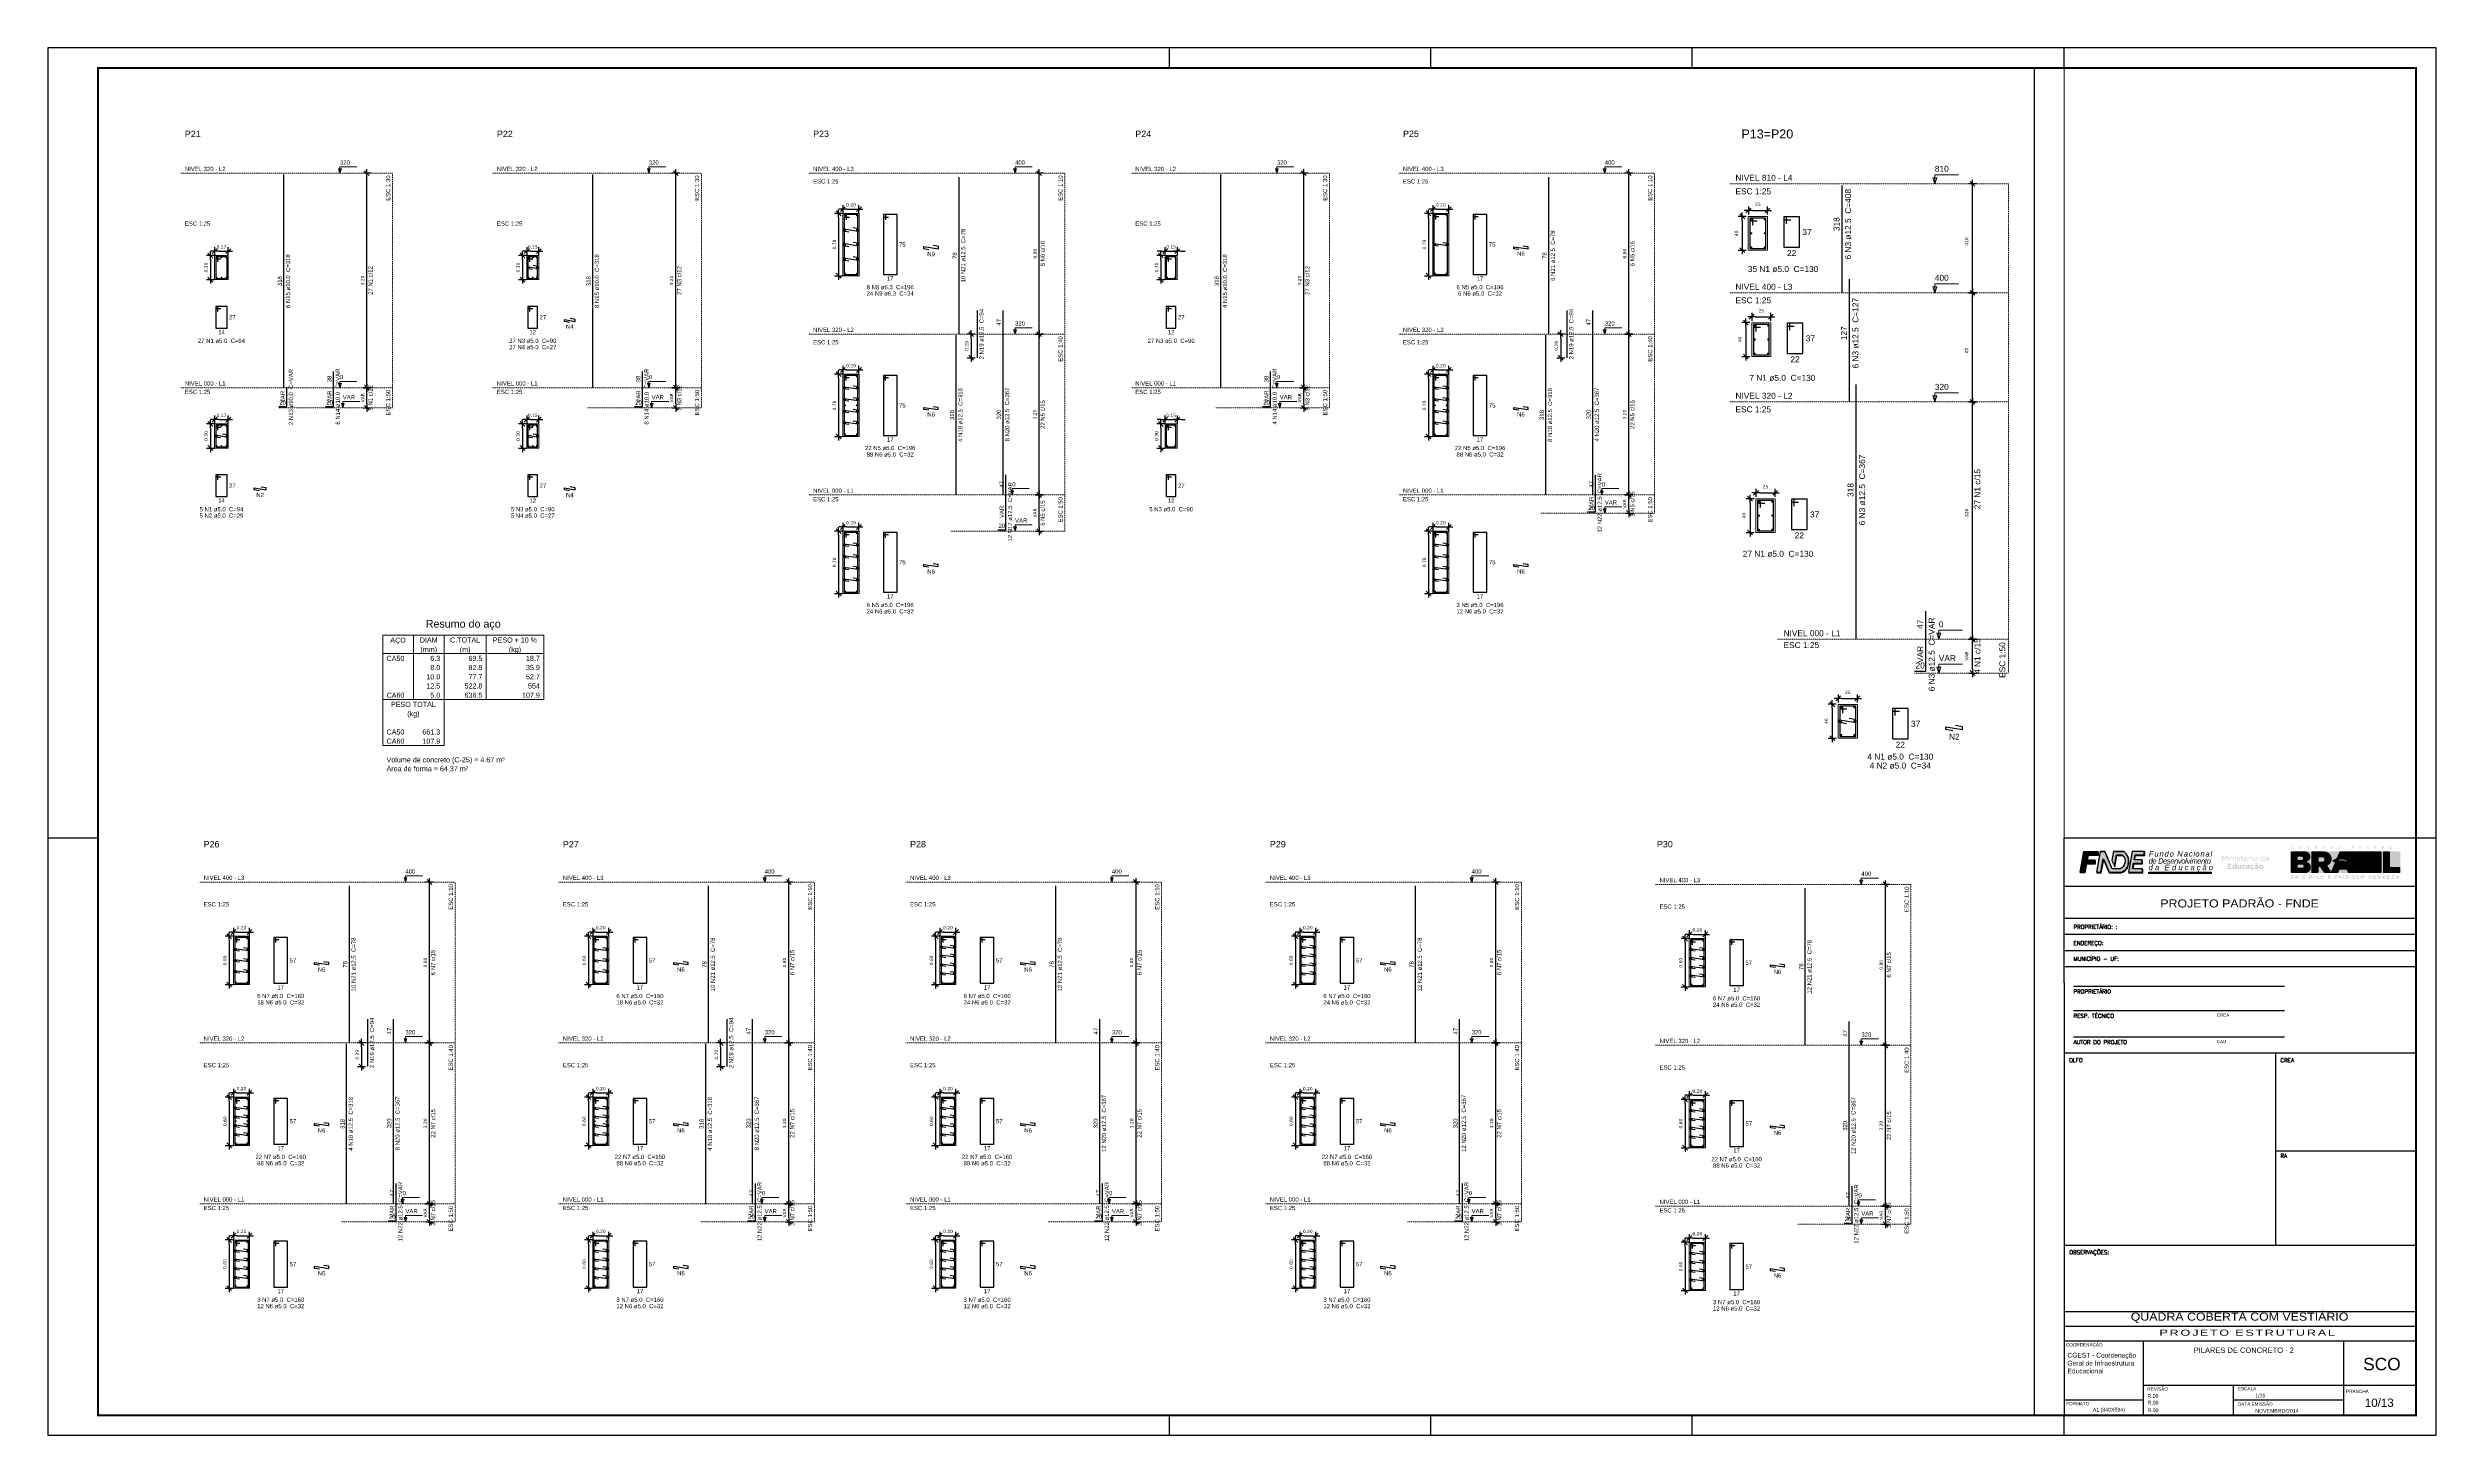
# Paper-space layout 'QCOB-VEST-SCO-10-R01' of a CAD drawing. Extents: x -3 to 1185, y -3 to 687.
# The model-space entities are those that its viewports show. They can reach past a viewport. Long polylines and large blocks are cut down to what shows.
import ezdxf
from ezdxf.enums import TextEntityAlignment as Align

# ---------------------------------------------------------------- set-up
doc = ezdxf.new("R2010")
doc.units = 0
doc.header["$LTSCALE"] = 0.3
doc.header["$PDSIZE"] = 0.1
doc.linetypes.add('DOT2', pattern=[3.175, 0, -3.175])
doc.layers.get('0').update_dxf_attribs({"linetype": 'CONTINUOUS'})
doc.layers.get('Defpoints').update_dxf_attribs({"linetype": 'CONTINUOUS'})
for name, color, linetype in [('ARQ-CTA-1_025', 1, 'CONTINUOUS'), ('BL-CRM-03', 6, 'CONTINUOUS'), ('BL-PRA-01', 1, 'CONTINUOUS'), ('BL-PRA-02', 6, 'CONTINUOUS'), ('cor', 7, 'CONTINUOUS'), ('PRA', 1, 'CONTINUOUS')]:
    doc.layers.add(name, color=color, linetype=linetype)
for name, color, linetype, lineweight in [('DT-Barras na forma', 2, 'CONTINUOUS', 30), ('DT-Barras no corte', 5, 'CONTINUOUS', 5), ('DT-Barras rebatidas', 2, 'CONTINUOUS', 30), ('DT-Forma', 5, 'CONTINUOUS', 5), ('DT-Pontilhado', 9, 'DOT2', 5), ('DT-Relação do aço', 9, 'CONTINUOUS', 5), ('DT-Textos', 7, 'CONTINUOUS', 5), ('DT-Título', 3, 'CONTINUOUS', 20)]:
    doc.layers.add(name, color=color, linetype=linetype, lineweight=lineweight)
doc.layers.add('VPort', color=45, linetype='CONTINUOUS', plot=False)
doc.styles.add('A16', font='arial.ttf', dxfattribs={"height": 0.16})
doc.styles.add('A20', font='arial.ttf', dxfattribs={"height": 0.2})
doc.styles.add('A26', font='arial.ttf', dxfattribs={"height": 0.26})
doc.styles.add('A36', font='arial.ttf', dxfattribs={"height": 0.36})
doc.styles.add('A40', font='arial.ttf', dxfattribs={"width": 1.1, "height": 0.4})
doc.styles.add('A60', font='arial.ttf', dxfattribs={"height": 0.6})
doc.styles.add('Arial', font='arial.ttf')
doc.styles.add('FNDE', font='arial.ttf', dxfattribs={"height": 4.5})
doc.styles.add('FNDE Texto Cota 0025', font='verdana.ttf', dxfattribs={"height": 0.04})
doc.styles.add('R80', font='SIMPLEX.SHX', dxfattribs={"height": 0.2})
doc.dimstyles.new('FNDE 1-0025', dxfattribs={"dimscale": 5, "dimtxt": 0.04, "dimasz": 0.01, "dimexe": 0.15, "dimexo": 0.15, "dimgap": 0.005, "dimtad": 1, "dimzin": 1, "dimdsep": 46, "dimtxsty": 'FNDE Texto Cota 0025', "dimblk": 'tic', "dimcen": 0.015, "dimdle": 0.15, "dimse1": 1, "dimse2": 1, "dimclrd": 251, "dimclre": 251, "dimclrt": 256, "dimaunit": 1, "dimadec": 3, "dimazin": 0, "dimtfac": 1, "dimtix": 1, "dimtmove": 2, "dimatfit": 3, "dimfxl": 0.15, "dimtvp": 1, "dimtolj": 1, "dimtzin": 0, "dimarcsym": 0})

# ---------------------------------------------------------------- blocks, each defined once
blk = doc.blocks.new('A$C37230DFE')
at = {"true_color": 0x124700}
blk.add_hatch(color=88, dxfattribs=at).paths.add_polyline_path([(31.3, 5.4), (31.3, 5.4), (27, 2.9), (22.8, 5.4), (22.8, 5.4), (27, 2.6)])
at = {"layer": 'cor'}
h = blk.add_hatch(color=88, dxfattribs=at)
h.set_gradient(color1=(18, 71, 0), color2=(43, 173, 0), rotation=45, tint=1)
h.paths.add_polyline_path([(8.2, 5.8, 0.866951), (7.4, 11.2), (0.6, 11.2, 0.414214), (0, 10.6), (0, 0.6, 0.414214), (0.6, 0), (7.4, 0, 0.912014)])
h.paths.add_polyline_path([(6, 2.8), (3.7, 2.8), (3.7, 4.4), (6, 4.4, -1)], flags=16)
h.paths.add_polyline_path([(5.7, 6.8), (3.7, 6.8), (3.7, 8.4), (5.7, 8.4, -1)], flags=16)
at = {"layer": 'cor', "true_color": 0xf7d426}
h = blk.add_hatch(color=40, dxfattribs=at)
h.paths.add_polyline_path([(51.2, 3.8, 0.414214), (51.8, 3.2), (56, 3.2, -0.414214), (56.6, 2.6), (56.6, 10.6, 0.414214), (56, 11.2), (50.7, 11.2, -0.414214), (51.2, 10.6)])
h.paths.add_polyline_path([(47.6, 10.6, -0.414214), (48.1, 11.2), (46.4, 11.2, -0.414214), (46.9, 10.6), (46.9, 0.6, -0.414214), (46.4, 0), (48.1, 0, -0.414214), (47.6, 0.6)])
h.paths.add_polyline_path([(18.9, 3.8), (20.9, 0.9), (22.8, 5.4), (21.3, 6.3), (23.8, 7.8), (25.1, 10.8, -0.301755), (25.6, 11.2), (16.6, 11.2, -0.047823), (18.3, 11, -0.713696)])
h.paths.add_polyline_path([(14.4, 5.8), (16.3, 5.8, 1), (16.3, 8.1), (14.4, 8.1)])
h.paths.add_polyline_path([(17.7, 0, -0.246669), (17.2, 0.2), (15.3, 3, 0.736091), (14.4, 2.8), (14.4, 0.6, -0.414214), (13.8, 0)])
h.paths.add_polyline_path([(6, 2.8, 1), (6, 4.4), (3.7, 4.4), (3.7, 2.8)])
h.paths.add_polyline_path([(3.7, 8.4), (3.7, 6.8), (5.7, 6.8, 1), (5.7, 8.4)])
h.paths.add_polyline_path([(25.5, 1.7, 0.301755), (25, 1.4), (24.6, 0.4, -0.301755), (24.1, 0), (30, 0, -0.301755), (29.5, 0.4), (29.1, 1.4, 0.301755), (28.6, 1.7)])
h.paths.add_polyline_path([(11.2, 11.2), (7.4, 11.2, -0.866951), (8.2, 5.8, -0.878048), (7.7, 0), (11.2, 0, -0.414214), (10.6, 0.6), (10.6, 10.6, -0.414214)])
at = {"layer": 'cor'}
h = blk.add_hatch(color=88, dxfattribs=at)
h.set_gradient(color1=(18, 71, 0), color2=(43, 173, 0), rotation=45, tint=1)
h.paths.add_polyline_path([(10.6, 0.6, 0.414214), (11.2, 0), (13.8, 0, 0.414214), (14.4, 0.6), (14.4, 2.8, -0.736091), (15.3, 3), (17.2, 0.2, 0.246669), (17.7, 0), (20.9, 0, -0.536387), (20.7, 0.4), (20.9, 0.9), (18.9, 3.8, 0.713696), (18.3, 11, 0.062724), (16.1, 11.2), (11.2, 11.2, 0.414214), (10.6, 10.6)])
h.paths.add_polyline_path([(14.4, 5.8), (14.4, 8.1), (16.3, 8.1, -1), (16.3, 5.8)], flags=16)
h = blk.add_hatch(color=88, dxfattribs=at)
h.set_gradient(color1=(18, 71, 0), color2=(43, 173, 0), rotation=45, tint=1)
h.paths.add_polyline_path([(25, 1.4, -0.301755), (25.5, 1.7), (28.6, 1.7, -0.301755), (29.1, 1.4), (29.5, 0.4, 0.301755), (30, 0), (33.1, 0, 0.536387), (33.4, 0.4), (31.3, 5.4), (27, 2.9), (22.8, 5.4), (20.7, 0.4, 0.536387), (20.9, 0), (24.1, 0, 0.301755), (24.6, 0.4)])
h.paths.add_polyline_path([(30.3, 7.8), (29, 10.8, 0.301755), (28.5, 11.2), (25.6, 11.2, 0.301755), (25.1, 10.8), (23.8, 7.8), (27, 9.7)])
h = blk.add_hatch(color=40, dxfattribs=at)
h.set_gradient(color1=(243, 175, 18), color2=(255, 127, 0), rotation=270, tint=1, name='HEMISPHERICAL')
h.paths.add_polyline_path([(32.8, 6.3), (27, 9.7), (21.3, 6.3), (27, 2.9)])
h.paths.add_polyline_path([(25, 6.3, -1), (29, 6.3, -1)], flags=16)
h = blk.add_hatch(color=171, dxfattribs=at)
h.set_gradient(color1=(102, 140, 255), color2=(10, 65, 153), rotation=270, tint=1, name='HEMISPHERICAL')
h.paths.add_polyline_path([(25.1, 6.9, -0.20647), (29, 6.1, 0.021018), (29, 6.3, 0.855475)])
h.paths.add_polyline_path([(29, 5.8, 0.224005), (25.1, 6.5, 0.030255), (25, 6.3, 0.871589)])
at = {"layer": 'cor', "true_color": 0xf4df43}
h = blk.add_hatch(color=53, dxfattribs=at)
edge = h.paths.add_edge_path()
edge.add_spline(control_points=[(34.6, 3.8), (34.8, 3.6), (35.5, 3.1), (36.9, 2.8), (38.2, 2.7), (39, 2.9), (39.1, 3.4), (38.7, 3.7), (37.9, 3.9), (36.4, 4.2), (34.6, 4.7), (33, 5.9), (32.8, 7.4), (32.9, 8.7), (33.5, 9.9), (34.4, 10.7), (35, 11), (35.8, 11.2)], knot_values=[0.065919, 0.065919, 0.065919, 0.065919, 0.132216, 0.300366, 0.426053, 0.481008, 0.522695, 0.580041, 0.634819, 0.765803, 0.969397, 1.125194, 1.241711, 1.336641, 1.472206, 1.56492, 1.65521, 1.65521, 1.65521, 1.65521], degree=3, periodic=0)
edge.add_line((35.8, 11.2), (28.5, 11.2))
edge.add_arc((28.5, 10.6), 0.573, 22.8342, 90, ccw=False)
edge.add_line((29, 10.8), (30.3, 7.8))
edge.add_line((30.3, 7.8), (32.8, 6.3))
edge.add_line((32.8, 6.3), (31.3, 5.4))
edge.add_line((31.3, 5.4), (32.6, 2.2))
edge.add_line((32.6, 2.2), (33.8, 3.7))
edge.add_arc((34.2, 3.3), 0.566, 53.721, 142.0364, ccw=False)
edge = h.paths.add_edge_path()
edge.add_arc((43.8, 10.6), 0.573, 90, 180, ccw=False)
edge.add_line((43.8, 11.2), (39.7, 11.2))
edge.add_arc((38.5, 4.9), 6.42, 51.0519, 79.1443, ccw=False)
edge.add_line((42.6, 9.9), (41.1, 7.8))
edge.add_arc((40.6, 8.1), 0.573, 236.5787, 324.3401, ccw=False)
edge.add_spline(control_points=[(40.3, 7.6), (39.9, 7.9), (39, 8.3), (37.7, 8.5), (36.5, 8.4), (36.6, 7.6), (37.8, 7.2), (39.8, 6.9), (42.3, 5.9), (43, 3.5), (42.4, 1.3), (41.1, 0.4), (39.8, 0)], knot_values=[0.044554, 0.044554, 0.044554, 0.044554, 0.150842, 0.328725, 0.389861, 0.448625, 0.477745, 0.709396, 0.965606, 1.159666, 1.316654, 1.549437, 1.549437, 1.549437, 1.549437], degree=3, periodic=0)
edge.add_line((39.8, 0), (43.8, 0))
edge.add_arc((43.8, 0.6), 0.573, 180, 270, ccw=False)
edge.add_line((43.3, 0.6), (43.3, 10.6))
edge = h.paths.add_edge_path()
edge.add_spline(control_points=[(36, 0), (35.1, 0.1), (34.3, 0.4), (33.5, 0.8), (33.2, 1)], knot_values=[0.075756, 0.075756, 0.075756, 0.075756, 0.2593, 0.320309, 0.320309, 0.320309, 0.320309], degree=3, periodic=0)
edge.add_line((33.2, 1), (33.4, 0.4))
edge.add_arc((33.1, 0.3), 0.286, -90, 22.8342, ccw=False)
edge.add_line((33.1, 0), (36, 0))
at = {"layer": 'cor'}
h = blk.add_hatch(color=88, dxfattribs=at)
h.set_gradient(color1=(18, 71, 0), color2=(43, 173, 0), rotation=45, tint=1)
edge = h.paths.add_edge_path()
edge.add_spline(control_points=[(39.8, 0), (41.1, 0.4), (42.4, 1.3), (43, 3.5), (42.3, 5.9), (39.8, 6.9), (37.8, 7.2), (36.6, 7.6), (36.5, 8.4), (37.7, 8.5), (39, 8.3), (39.9, 7.9), (40.3, 7.6)], knot_values=[0.044554, 0.044554, 0.044554, 0.044554, 0.277337, 0.434326, 0.628385, 0.884595, 1.116246, 1.145366, 1.20413, 1.265267, 1.443149, 1.549437, 1.549437, 1.549437, 1.549437], degree=3, periodic=0)
edge.add_arc((40.6, 8.1), 0.573, 236.5787, 324.3401)
edge.add_line((41.1, 7.8), (42.6, 9.9))
edge.add_arc((38.5, 4.9), 6.42, 51.0519, 79.1443)
edge.add_line((39.7, 11.2), (35.8, 11.2))
edge.add_spline(control_points=[(35.8, 11.2), (35, 11), (34.4, 10.7), (33.5, 9.9), (32.9, 8.7), (32.8, 7.4), (33, 5.9), (34.6, 4.7), (36.4, 4.2), (37.9, 3.9), (38.7, 3.7), (39.1, 3.4), (39, 2.9), (38.2, 2.7), (36.9, 2.8), (35.5, 3.1), (34.8, 3.6), (34.6, 3.8)], knot_values=[0.065919, 0.065919, 0.065919, 0.065919, 0.15621, 0.248924, 0.384488, 0.479419, 0.595936, 0.751732, 0.955327, 1.08631, 1.141089, 1.198434, 1.240121, 1.295076, 1.420763, 1.588913, 1.65521, 1.65521, 1.65521, 1.65521], degree=3, periodic=0)
edge.add_arc((34.2, 3.3), 0.566, 53.721, 142.0364)
edge.add_line((33.8, 3.7), (32.6, 2.2))
edge.add_line((32.6, 2.2), (33.2, 1))
edge.add_spline(control_points=[(33.2, 1), (33.5, 0.8), (34.3, 0.4), (35.1, 0.1), (36, 0)], knot_values=[0.075756, 0.075756, 0.075756, 0.075756, 0.136765, 0.320309, 0.320309, 0.320309, 0.320309], degree=3, periodic=0)
edge.add_line((36, 0), (39.8, 0))
h = blk.add_hatch(color=88, dxfattribs=at)
h.set_gradient(color1=(18, 71, 0), color2=(43, 173, 0), rotation=45, tint=1)
h.paths.add_polyline_path([(46.9, 10.6, 0.414214), (46.4, 11.2), (43.8, 11.2, 0.414214), (43.3, 10.6), (43.3, 0.6, 0.414214), (43.8, 0), (46.4, 0, 0.414214), (46.9, 0.6)])
h = blk.add_hatch(color=88, dxfattribs=at)
h.set_gradient(color1=(18, 71, 0), color2=(43, 173, 0), rotation=45, tint=1)
h.paths.add_polyline_path([(51.2, 10.6, 0.414214), (50.7, 11.2), (48.1, 11.2, 0.414214), (47.6, 10.6), (47.6, 0.6, 0.414214), (48.1, 0), (56, 0, 0.414214), (56.6, 0.6), (56.6, 2.6, 0.414214), (56, 3.2), (51.8, 3.2, -0.414214), (51.2, 3.8)])
blk = doc.blocks.new('FNDE')
blk.add_hatch(color=30).paths.add_polyline_path([(32.9, 0), (32.9, -0.6), (62.8, -0.6), (62.8, 0)])
at = {"layer": 'BL-CRM-03'}
blk.add_hatch(color=170, dxfattribs=at).paths.add_polyline_path([(3.2, 5.9), (3.6, 8.3), (8.4, 8.3), (8.4, 10), (1.8, 10), (0, 0), (2.1, 0), (2.9, 4.2), (7, 4.2), (7, 5.9)])
h = blk.add_hatch(color=170, dxfattribs=at)
h.paths.add_polyline_path([(1.8, 10), (0, 0), (2.1, 0), (2.9, 4.2), (7, 4.2), (7, 5.9), (3.2, 5.9), (3.6, 8.3), (8.4, 8.3), (8.4, 10)], flags=17)
h.paths.add_polyline_path([(1.8, 10), (0, 0)], flags=0)
h.paths.add_polyline_path([(0, 0), (1.8, 10), (8.4, 10), (8.4, 8.3), (3.6, 8.3), (3.2, 5.9), (7, 5.9), (7, 4.2), (2.9, 4.2), (2.1, 0)], flags=17)
h = blk.add_hatch(color=170, dxfattribs=at)
h.paths.add_polyline_path([(1.8, 10), (0, 0), (2.1, 0), (2.9, 4.2), (7, 4.2), (7, 5.9), (3.2, 5.9), (3.6, 8.3), (8.4, 8.3), (8.4, 10)], flags=17)
h.paths.add_polyline_path([(1.8, 10), (0, 0)], flags=0)
h.paths.add_polyline_path([(0, 0), (1.8, 10), (8.4, 10), (8.4, 8.3), (3.6, 8.3), (3.2, 5.9), (7, 5.9), (7, 4.2), (2.9, 4.2), (2.1, 0)], flags=17)
h = blk.add_hatch(color=170, dxfattribs=at)
h.paths.add_polyline_path([(1.8, 10), (0, 0), (2.1, 0), (2.9, 4.2), (7, 4.2), (7, 5.9), (3.2, 5.9), (3.6, 8.3), (8.4, 8.3), (8.4, 10)], flags=17)
h.paths.add_polyline_path([(1.8, 10), (0, 0)], flags=0)
h.paths.add_polyline_path([(0, 0), (1.8, 10), (8.4, 10), (8.4, 8.3), (3.6, 8.3), (3.2, 5.9), (7, 5.9), (7, 4.2), (2.9, 4.2), (2.1, 0)], flags=17)
h = blk.add_hatch(color=170, dxfattribs=at)
h.paths.add_polyline_path([(1.8, 10), (0, 0), (2.1, 0), (2.9, 4.2), (7, 4.2), (7, 5.9), (3.2, 5.9), (3.6, 8.3), (8.4, 8.3), (8.4, 10)], flags=17)
h.paths.add_polyline_path([(1.8, 10), (0, 0)], flags=0)
h.paths.add_polyline_path([(0, 0), (1.8, 10), (8.4, 10), (8.4, 8.3), (3.6, 8.3), (3.2, 5.9), (7, 5.9), (7, 4.2), (2.9, 4.2), (2.1, 0)], flags=17)
h = blk.add_hatch(color=7, dxfattribs=at)
h.paths.add_polyline_path([(8.6, 8), (8.6, 9.7), (8.4, 9.7), (8.4, 8.3), (3.6, 8.3), (3.2, 5.9), (3.4, 5.9), (3.8, 8)])
h.paths.add_polyline_path([(2.9, 4.2), (2.1, 0), (0.2, 0), (0.2, -0.3), (2.3, -0.3), (3.1, 3.9), (7.2, 3.9), (7.2, 5.6), (7, 5.6), (7, 4.2)])
h = blk.add_hatch(color=170, dxfattribs=at)
h.paths.add_polyline_path([(11.8, 10), (9.6, 10), (7.8, 0), (9.9, 0), (11.1, 6.5), (11.3, 6.1), (11.3, 6.1), (13.8, 0), (19.5, 0, 0.279763), (23.1, 4, 0.314697), (20.8, 10), (16, 10), (15.2, 5.6), (16.4, 3), (17.4, 8.3), (20.2, 8.3, -0.285658), (21.4, 4.4, -0.266372), (19.2, 1.7), (15.3, 1.7)])
h.paths.add_polyline_path([(23.1, 0), (29.8, 0), (29.8, 1.7), (25.1, 1.7), (25.6, 4.4), (29.7, 4.4), (29.7, 5.9), (25.9, 5.9), (26.3, 8.3), (30.7, 8.3), (30.7, 10), (24.9, 10)])
h = blk.add_hatch(color=7, dxfattribs=at)
h.paths.add_polyline_path([(10.1, -0.3), (11.3, 6.1), (11.1, 6.5), (9.9, 0), (8, 0), (8, -0.3)])
h.paths.add_polyline_path([(19.7, -0.3, 0.279763), (23.2, 3.7, 0.192498), (22.7, 7.8, -0.174547), (23.1, 4, -0.279763), (19.5, 0), (13.8, 0), (14, -0.3)])
h.paths.add_polyline_path([(17.6, 8), (20.4, 8, -0.080504), (21.2, 7, 0.105578), (20.2, 8.3), (17.4, 8.3), (16.4, 3), (16.6, 2.6)])
h = blk.add_hatch(color=7, dxfattribs=at)
h.paths.add_polyline_path([(30.9, 8), (30.9, 9.7), (30.7, 9.7), (30.7, 8.3), (26.3, 8.3), (25.9, 5.9), (26.1, 5.9), (26.5, 8)])
h.paths.add_polyline_path([(29.8, 4.1), (29.8, 5.6), (29.7, 5.6), (29.7, 4.4), (25.6, 4.4), (25.1, 1.7), (25.4, 1.7), (25.8, 4.1)])
h.paths.add_polyline_path([(30, -0.3), (30, 1.3), (29.8, 1.3), (29.8, 0), (23.3, 0), (23.3, -0.3)])
at = {"color": 170}
for p, q in [((7, 5.9), (7, 4.2)), ((9.8, 10), (11.8, 10)), ((16, 10), (20.7, 10))]:
    blk.add_line(p, q, dxfattribs=at)
for points in [[(1.8, 10), (0, 0), (1.8, 10), (8.4, 10), (8.4, 8.3), (3.6, 8.3), (3.2, 5.9), (7, 5.9), (7, 4.2), (2.9, 4.2), (2.1, 0), (0, 0)], [(15.4, 1.7), (12, 9.7), (12, 9.7)]]:
    blk.add_lwpolyline(points, dxfattribs=at)
at = {"color": 7}
for points in [[(7, 5.6), (7.2, 5.6), (7.2, 3.9), (3.1, 3.9), (2.3, -0.3), (0.2, -0.3), (0.2, 0)], [(8.4, 9.7), (8.6, 9.7), (8.6, 8), (3.8, 8), (3.4, 5.9)], [(23.3, 0), (23.3, -0.3), (30, -0.3), (30, 1.3), (29.8, 1.3)], [(25.4, 1.7), (25.8, 4.1), (29.8, 4.1), (29.8, 5.6), (29.7, 5.6)], [(26.1, 5.9), (26.5, 8), (30.9, 8), (30.9, 9.7), (30.7, 9.7)]]:
    blk.add_lwpolyline(points, dxfattribs=at)
at = {"color": 170}
blk.add_lwpolyline([(23, 3.9, 0.319097), (20.8, 10), (16, 10), (15.2, 5.6), (16.4, 3), (17.4, 8.3), (20.2, 8.3, -0.285658), (21.4, 4.4, -0.266372), (19.2, 1.7), (15.3, 1.7), (11.8, 10), (9.6, 10), (7.8, 0), (9.9, 0), (11.1, 6.5), (13.8, 0), (19.5, 0, 0.284541), (23.1, 4.1)], format="xyb", dxfattribs=at)
at = {"color": 7}
for points in [[(8, 0), (8, -0.3), (10.1, -0.3), (11.3, 6.1), (14, -0.3), (19.7, -0.3, 0.284541), (23.2, 3.8)], [(16.4, 3), (16.6, 2.6), (17.6, 8), (20.4, 8, -0.080504), (21.2, 7)], [(23.2, 3.6, 0.196648), (22.7, 7.8, 0.196648)]]:
    blk.add_lwpolyline(points, format="xyb", dxfattribs=at)
at = {"color": 170}
blk.add_lwpolyline([(30.7, 10), (24.9, 10), (23.1, 0), (29.8, 0), (29.8, 1.7), (25.1, 1.7), (25.6, 4.4), (29.7, 4.4), (29.7, 5.9), (25.9, 5.9), (26.3, 8.3), (30.7, 8.3)], close=True, dxfattribs=at)
at = {"color": 30}
blk.add_lwpolyline([(32.9, 0), (62.8, 0), (62.8, -0.6), (32.9, -0.6)], close=True, dxfattribs=at)
at = {"color": 7, "char_height": 2.6, "width": 43.228, "attachment_point": 1, "style": 'FNDE'}
for s, insert in [('{\\fArial|b0|i1|c0|p34;\\T0.9;de Desenvolvimento}', (32.8, 6.7)), ('{\\fArial|b0|i1|c238|p34;\\T1.5;da Educaçăo\\T1.4; }', (32.8, 3.6)), ('{\\fArial|b0|i1|c238|p34;\\T1.2;Fundo Nacional\\fArial|b0|i0|c238|p34;\\T1; }', (32.9, 10.1))]:
    blk.add_mtext(s, dxfattribs=dict(at, insert=insert))
blk = doc.blocks.new('CARIMBO')
h = blk.add_hatch(color=256)
edge = h.paths.add_edge_path()
edge.add_spline(control_points=[(753.17, 739.34), (753.17, 739.34), (753.19, 739.34), (753.19, 739.34), (753.19, 739.34), (753.19, 739.34), (753.19, 739.22), (753.19, 739.22), (753.19, 739.22), (753.19, 739.22), (753.26, 739.22), (753.26, 739.22), (753.26, 739.22), (753.26, 739.22), (753.26, 739.2), (753.26, 739.2), (753.26, 739.2), (753.26, 739.2), (753.17, 739.2), (753.17, 739.2), (753.17, 739.2), (753.17, 739.2), (753.17, 739.34), (753.17, 739.34)], knot_values=[0, 0, 0, 0, 0.142857, 0.142857, 0.142857, 0.142957, 0.285714, 0.285714, 0.285714, 0.285814, 0.428571, 0.428571, 0.428571, 0.428671, 0.571429, 0.571429, 0.571429, 0.571529, 0.714286, 0.714286, 0.714286, 0.714386, 1, 1, 1, 1], degree=3, periodic=0)
edge = h.paths.add_edge_path()
edge.add_spline(control_points=[(752.83, 739.34), (752.83, 739.34), (752.85, 739.34), (752.85, 739.34), (752.85, 739.34), (752.85, 739.34), (752.91, 739.2), (752.91, 739.2), (752.91, 739.2), (752.91, 739.2), (752.88, 739.2), (752.88, 739.2), (752.88, 739.2), (752.88, 739.2), (752.87, 739.23), (752.87, 739.23), (752.87, 739.23), (752.87, 739.23), (752.81, 739.23), (752.81, 739.23), (752.81, 739.23), (752.81, 739.23), (752.79, 739.2), (752.79, 739.2), (752.79, 739.2), (752.79, 739.2), (752.77, 739.2), (752.77, 739.2), (752.77, 739.2), (752.77, 739.2), (752.83, 739.34), (752.83, 739.34)], knot_values=[0, 0, 0, 0, 0.111111, 0.111111, 0.111111, 0.111211, 0.222222, 0.222222, 0.222222, 0.222322, 0.333333, 0.333333, 0.333333, 0.333433, 0.444444, 0.444444, 0.444444, 0.444544, 0.555556, 0.555556, 0.555556, 0.555656, 0.666667, 0.666667, 0.666667, 0.666767, 0.777778, 0.777778, 0.777778, 0.777878, 1, 1, 1, 1], degree=3, periodic=0)
edge = h.paths.add_edge_path(flags=16)
edge.add_spline(control_points=[(752.86, 739.25), (752.86, 739.25), (752.84, 739.31), (752.84, 739.31), (752.84, 739.31), (752.84, 739.31), (752.81, 739.25), (752.81, 739.25), (752.81, 739.25), (752.81, 739.25), (752.86, 739.25), (752.86, 739.25)], knot_values=[0, 0, 0, 0, 0.25, 0.25, 0.25, 0.2501, 0.5, 0.5, 0.5, 0.5001, 1, 1, 1, 1], degree=3, periodic=0)
edge = h.paths.add_edge_path()
edge.add_spline(control_points=[(752.4, 739.34), (752.4, 739.34), (752.46, 739.34), (752.46, 739.34), (752.46, 739.34), (752.48, 739.34), (752.49, 739.33), (752.5, 739.32), (752.5, 739.32), (752.51, 739.31), (752.51, 739.3), (752.51, 739.29), (752.51, 739.29), (752.51, 739.29), (752.51, 739.29), (752.51, 739.29), (752.51, 739.29), (752.51, 739.27), (752.5, 739.26), (752.48, 739.25), (752.48, 739.25), (752.48, 739.25), (752.52, 739.2), (752.52, 739.2), (752.52, 739.2), (752.52, 739.2), (752.49, 739.2), (752.49, 739.2), (752.49, 739.2), (752.49, 739.2), (752.46, 739.25), (752.46, 739.25), (752.46, 739.25), (752.46, 739.25), (752.46, 739.25), (752.46, 739.25), (752.46, 739.25), (752.46, 739.25), (752.43, 739.25), (752.43, 739.25), (752.43, 739.25), (752.43, 739.25), (752.43, 739.2), (752.43, 739.2), (752.43, 739.2), (752.43, 739.2), (752.4, 739.2), (752.4, 739.2), (752.4, 739.2), (752.4, 739.2), (752.4, 739.34), (752.4, 739.34)], knot_values=[0, 0, 0, 0, 0.071429, 0.071429, 0.071429, 0.071529, 0.142857, 0.142857, 0.142857, 0.142957, 0.214286, 0.214286, 0.214286, 0.214386, 0.285714, 0.285714, 0.285714, 0.285814, 0.357143, 0.357143, 0.357143, 0.357243, 0.428571, 0.428571, 0.428571, 0.428671, 0.5, 0.5, 0.5, 0.5001, 0.571429, 0.571429, 0.571429, 0.571529, 0.642857, 0.642857, 0.642857, 0.642957, 0.714286, 0.714286, 0.714286, 0.714386, 0.785714, 0.785714, 0.785714, 0.785814, 0.857143, 0.857143, 0.857143, 0.857243, 1, 1, 1, 1], degree=3, periodic=0)
edge = h.paths.add_edge_path(flags=16)
edge.add_spline(control_points=[(752.46, 739.27), (752.48, 739.27), (752.49, 739.28), (752.49, 739.29), (752.49, 739.29), (752.49, 739.29), (752.49, 739.29), (752.49, 739.29), (752.49, 739.29), (752.49, 739.31), (752.48, 739.31), (752.46, 739.31), (752.46, 739.31), (752.46, 739.31), (752.43, 739.31), (752.43, 739.31), (752.43, 739.31), (752.43, 739.31), (752.43, 739.27), (752.43, 739.27), (752.43, 739.27), (752.43, 739.27), (752.46, 739.27), (752.46, 739.27)], knot_values=[0, 0, 0, 0, 0.142857, 0.142857, 0.142857, 0.142957, 0.285714, 0.285714, 0.285714, 0.285814, 0.428571, 0.428571, 0.428571, 0.428671, 0.571429, 0.571429, 0.571429, 0.571529, 0.714286, 0.714286, 0.714286, 0.714386, 1, 1, 1, 1], degree=3, periodic=0)
edge = h.paths.add_edge_path()
edge.add_spline(control_points=[(752.04, 739.34), (752.04, 739.34), (752.14, 739.34), (752.14, 739.34), (752.14, 739.34), (752.14, 739.34), (752.14, 739.31), (752.14, 739.31), (752.14, 739.31), (752.14, 739.31), (752.06, 739.31), (752.06, 739.31), (752.06, 739.31), (752.06, 739.31), (752.06, 739.28), (752.06, 739.28), (752.06, 739.28), (752.06, 739.28), (752.13, 739.28), (752.13, 739.28), (752.13, 739.28), (752.13, 739.28), (752.13, 739.26), (752.13, 739.26), (752.13, 739.26), (752.13, 739.26), (752.06, 739.26), (752.06, 739.26), (752.06, 739.26), (752.06, 739.26), (752.06, 739.22), (752.06, 739.22), (752.06, 739.22), (752.06, 739.22), (752.14, 739.22), (752.14, 739.22), (752.14, 739.22), (752.14, 739.22), (752.14, 739.2), (752.14, 739.2), (752.14, 739.2), (752.14, 739.2), (752.04, 739.2), (752.04, 739.2), (752.04, 739.2), (752.04, 739.2), (752.04, 739.34), (752.04, 739.34)], knot_values=[0, 0, 0, 0, 0.076923, 0.076923, 0.076923, 0.077023, 0.153846, 0.153846, 0.153846, 0.153946, 0.230769, 0.230769, 0.230769, 0.230869, 0.307692, 0.307692, 0.307692, 0.307792, 0.384615, 0.384615, 0.384615, 0.384715, 0.461538, 0.461538, 0.461538, 0.461638, 0.538462, 0.538462, 0.538462, 0.538562, 0.615385, 0.615385, 0.615385, 0.615485, 0.692308, 0.692308, 0.692308, 0.692408, 0.769231, 0.769231, 0.769231, 0.769331, 0.846154, 0.846154, 0.846154, 0.846254, 1, 1, 1, 1], degree=3, periodic=0)
edge = h.paths.add_edge_path()
edge.add_spline(control_points=[(751.65, 739.34), (751.65, 739.34), (751.7, 739.34), (751.7, 739.34), (751.7, 739.34), (751.74, 739.34), (751.77, 739.31), (751.77, 739.27), (751.77, 739.27), (751.77, 739.27), (751.77, 739.27), (751.77, 739.27), (751.77, 739.27), (751.77, 739.23), (751.74, 739.2), (751.7, 739.2), (751.7, 739.2), (751.7, 739.2), (751.65, 739.2), (751.65, 739.2), (751.65, 739.2), (751.65, 739.2), (751.65, 739.34), (751.65, 739.34)], knot_values=[0, 0, 0, 0, 0.142857, 0.142857, 0.142857, 0.142957, 0.285714, 0.285714, 0.285714, 0.285814, 0.428571, 0.428571, 0.428571, 0.428671, 0.571429, 0.571429, 0.571429, 0.571529, 0.714286, 0.714286, 0.714286, 0.714386, 1, 1, 1, 1], degree=3, periodic=0)
edge = h.paths.add_edge_path(flags=16)
edge.add_spline(control_points=[(751.7, 739.22), (751.73, 739.22), (751.75, 739.24), (751.75, 739.27), (751.75, 739.27), (751.75, 739.27), (751.75, 739.27), (751.75, 739.27), (751.75, 739.27), (751.75, 739.29), (751.73, 739.31), (751.7, 739.31), (751.7, 739.31), (751.7, 739.31), (751.67, 739.31), (751.67, 739.31), (751.67, 739.31), (751.67, 739.31), (751.67, 739.22), (751.67, 739.22), (751.67, 739.22), (751.67, 739.22), (751.7, 739.22), (751.7, 739.22)], knot_values=[0, 0, 0, 0, 0.142857, 0.142857, 0.142857, 0.142957, 0.285714, 0.285714, 0.285714, 0.285814, 0.428571, 0.428571, 0.428571, 0.428671, 0.571429, 0.571429, 0.571429, 0.571529, 0.714286, 0.714286, 0.714286, 0.714386, 1, 1, 1, 1], degree=3, periodic=0)
edge = h.paths.add_edge_path()
edge.add_spline(control_points=[(751.28, 739.34), (751.28, 739.34), (751.38, 739.34), (751.38, 739.34), (751.38, 739.34), (751.38, 739.34), (751.38, 739.31), (751.38, 739.31), (751.38, 739.31), (751.38, 739.31), (751.31, 739.31), (751.31, 739.31), (751.31, 739.31), (751.31, 739.31), (751.31, 739.28), (751.31, 739.28), (751.31, 739.28), (751.31, 739.28), (751.37, 739.28), (751.37, 739.28), (751.37, 739.28), (751.37, 739.28), (751.37, 739.26), (751.37, 739.26), (751.37, 739.26), (751.37, 739.26), (751.31, 739.26), (751.31, 739.26), (751.31, 739.26), (751.31, 739.26), (751.31, 739.22), (751.31, 739.22), (751.31, 739.22), (751.31, 739.22), (751.38, 739.22), (751.38, 739.22), (751.38, 739.22), (751.38, 739.22), (751.38, 739.2), (751.38, 739.2), (751.38, 739.2), (751.38, 739.2), (751.28, 739.2), (751.28, 739.2), (751.28, 739.2), (751.28, 739.2), (751.28, 739.34), (751.28, 739.34)], knot_values=[0, 0, 0, 0, 0.076923, 0.076923, 0.076923, 0.077023, 0.153846, 0.153846, 0.153846, 0.153946, 0.230769, 0.230769, 0.230769, 0.230869, 0.307692, 0.307692, 0.307692, 0.307792, 0.384615, 0.384615, 0.384615, 0.384715, 0.461538, 0.461538, 0.461538, 0.461638, 0.538462, 0.538462, 0.538462, 0.538562, 0.615385, 0.615385, 0.615385, 0.615485, 0.692308, 0.692308, 0.692308, 0.692408, 0.769231, 0.769231, 0.769231, 0.769331, 0.846154, 0.846154, 0.846154, 0.846254, 1, 1, 1, 1], degree=3, periodic=0)
edge = h.paths.add_edge_path()
edge.add_spline(control_points=[(750.92, 739.34), (750.92, 739.34), (751.02, 739.34), (751.02, 739.34), (751.02, 739.34), (751.02, 739.34), (751.02, 739.31), (751.02, 739.31), (751.02, 739.31), (751.02, 739.31), (750.94, 739.31), (750.94, 739.31), (750.94, 739.31), (750.94, 739.31), (750.94, 739.28), (750.94, 739.28), (750.94, 739.28), (750.94, 739.28), (751.01, 739.28), (751.01, 739.28), (751.01, 739.28), (751.01, 739.28), (751.01, 739.26), (751.01, 739.26), (751.01, 739.26), (751.01, 739.26), (750.94, 739.26), (750.94, 739.26), (750.94, 739.26), (750.94, 739.26), (750.94, 739.2), (750.94, 739.2), (750.94, 739.2), (750.94, 739.2), (750.92, 739.2), (750.92, 739.2), (750.92, 739.2), (750.92, 739.2), (750.92, 739.34), (750.92, 739.34)], knot_values=[0, 0, 0, 0, 0.090909, 0.090909, 0.090909, 0.091009, 0.181818, 0.181818, 0.181818, 0.181918, 0.272727, 0.272727, 0.272727, 0.272827, 0.363636, 0.363636, 0.363636, 0.363736, 0.454545, 0.454545, 0.454545, 0.454645, 0.545455, 0.545455, 0.545455, 0.545555, 0.636364, 0.636364, 0.636364, 0.636464, 0.727273, 0.727273, 0.727273, 0.727373, 0.818182, 0.818182, 0.818182, 0.818282, 1, 1, 1, 1], degree=3, periodic=0)
edge = h.paths.add_edge_path()
edge.add_spline(control_points=[(750.22, 739.27), (750.22, 739.27), (750.22, 739.27), (750.22, 739.27), (750.22, 739.27), (750.22, 739.31), (750.25, 739.34), (750.29, 739.34), (750.29, 739.34), (750.33, 739.34), (750.36, 739.31), (750.36, 739.27), (750.36, 739.27), (750.36, 739.27), (750.36, 739.27), (750.36, 739.27), (750.36, 739.27), (750.36, 739.23), (750.33, 739.2), (750.29, 739.2), (750.29, 739.2), (750.25, 739.2), (750.22, 739.23), (750.22, 739.27)], knot_values=[0, 0, 0, 0, 0.142857, 0.142857, 0.142857, 0.142957, 0.285714, 0.285714, 0.285714, 0.285814, 0.428571, 0.428571, 0.428571, 0.428671, 0.571429, 0.571429, 0.571429, 0.571529, 0.714286, 0.714286, 0.714286, 0.714386, 1, 1, 1, 1], degree=3, periodic=0)
edge = h.paths.add_edge_path(flags=16)
edge.add_spline(control_points=[(750.34, 739.27), (750.34, 739.27), (750.34, 739.27), (750.34, 739.27), (750.34, 739.27), (750.34, 739.29), (750.32, 739.32), (750.29, 739.32), (750.29, 739.32), (750.26, 739.32), (750.24, 739.29), (750.24, 739.27), (750.24, 739.27), (750.24, 739.27), (750.24, 739.27), (750.24, 739.27), (750.24, 739.27), (750.24, 739.24), (750.26, 739.22), (750.29, 739.22), (750.29, 739.22), (750.32, 739.22), (750.34, 739.24), (750.34, 739.27)], knot_values=[0, 0, 0, 0, 0.142857, 0.142857, 0.142857, 0.142957, 0.285714, 0.285714, 0.285714, 0.285814, 0.428571, 0.428571, 0.428571, 0.428671, 0.571429, 0.571429, 0.571429, 0.571529, 0.714286, 0.714286, 0.714286, 0.714386, 1, 1, 1, 1], degree=3, periodic=0)
edge = h.paths.add_edge_path()
edge.add_spline(control_points=[(749.84, 739.34), (749.84, 739.34), (749.86, 739.34), (749.86, 739.34), (749.86, 739.34), (749.86, 739.34), (749.93, 739.24), (749.93, 739.24), (749.93, 739.24), (749.93, 739.24), (749.93, 739.34), (749.93, 739.34), (749.93, 739.34), (749.93, 739.34), (749.95, 739.34), (749.95, 739.34), (749.95, 739.34), (749.95, 739.34), (749.95, 739.2), (749.95, 739.2), (749.95, 739.2), (749.95, 739.2), (749.93, 739.2), (749.93, 739.2), (749.93, 739.2), (749.93, 739.2), (749.86, 739.3), (749.86, 739.3), (749.86, 739.3), (749.86, 739.3), (749.86, 739.2), (749.86, 739.2), (749.86, 739.2), (749.86, 739.2), (749.84, 739.2), (749.84, 739.2), (749.84, 739.2), (749.84, 739.2), (749.84, 739.34), (749.84, 739.34)], knot_values=[0, 0, 0, 0, 0.090909, 0.090909, 0.090909, 0.091009, 0.181818, 0.181818, 0.181818, 0.181918, 0.272727, 0.272727, 0.272727, 0.272827, 0.363636, 0.363636, 0.363636, 0.363736, 0.454545, 0.454545, 0.454545, 0.454645, 0.545455, 0.545455, 0.545455, 0.545555, 0.636364, 0.636364, 0.636364, 0.636464, 0.727273, 0.727273, 0.727273, 0.727373, 0.818182, 0.818182, 0.818182, 0.818282, 1, 1, 1, 1], degree=3, periodic=0)
edge = h.paths.add_edge_path()
edge.add_spline(control_points=[(749.46, 739.34), (749.46, 739.34), (749.52, 739.34), (749.52, 739.34), (749.52, 739.34), (749.54, 739.34), (749.55, 739.33), (749.56, 739.32), (749.56, 739.32), (749.57, 739.31), (749.57, 739.3), (749.57, 739.29), (749.57, 739.29), (749.57, 739.29), (749.57, 739.29), (749.57, 739.29), (749.57, 739.29), (749.57, 739.27), (749.56, 739.26), (749.54, 739.25), (749.54, 739.25), (749.54, 739.25), (749.57, 739.2), (749.57, 739.2), (749.57, 739.2), (749.57, 739.2), (749.55, 739.2), (749.55, 739.2), (749.55, 739.2), (749.55, 739.2), (749.51, 739.25), (749.51, 739.25), (749.51, 739.25), (749.51, 739.25), (749.51, 739.25), (749.51, 739.25), (749.51, 739.25), (749.51, 739.25), (749.48, 739.25), (749.48, 739.25), (749.48, 739.25), (749.48, 739.25), (749.48, 739.2), (749.48, 739.2), (749.48, 739.2), (749.48, 739.2), (749.46, 739.2), (749.46, 739.2), (749.46, 739.2), (749.46, 739.2), (749.46, 739.34), (749.46, 739.34)], knot_values=[0, 0, 0, 0, 0.071429, 0.071429, 0.071429, 0.071529, 0.142857, 0.142857, 0.142857, 0.142957, 0.214286, 0.214286, 0.214286, 0.214386, 0.285714, 0.285714, 0.285714, 0.285814, 0.357143, 0.357143, 0.357143, 0.357243, 0.428571, 0.428571, 0.428571, 0.428671, 0.5, 0.5, 0.5, 0.5001, 0.571429, 0.571429, 0.571429, 0.571529, 0.642857, 0.642857, 0.642857, 0.642957, 0.714286, 0.714286, 0.714286, 0.714386, 0.785714, 0.785714, 0.785714, 0.785814, 0.857143, 0.857143, 0.857143, 0.857243, 1, 1, 1, 1], degree=3, periodic=0)
edge = h.paths.add_edge_path(flags=16)
edge.add_spline(control_points=[(749.52, 739.27), (749.53, 739.27), (749.55, 739.28), (749.55, 739.29), (749.55, 739.29), (749.55, 739.29), (749.55, 739.29), (749.55, 739.29), (749.55, 739.29), (749.55, 739.31), (749.54, 739.31), (749.52, 739.31), (749.52, 739.31), (749.52, 739.31), (749.48, 739.31), (749.48, 739.31), (749.48, 739.31), (749.48, 739.31), (749.48, 739.27), (749.48, 739.27), (749.48, 739.27), (749.48, 739.27), (749.52, 739.27), (749.52, 739.27)], knot_values=[0, 0, 0, 0, 0.142857, 0.142857, 0.142857, 0.142957, 0.285714, 0.285714, 0.285714, 0.285814, 0.428571, 0.428571, 0.428571, 0.428671, 0.571429, 0.571429, 0.571429, 0.571529, 0.714286, 0.714286, 0.714286, 0.714386, 1, 1, 1, 1], degree=3, periodic=0)
edge = h.paths.add_edge_path()
edge.add_spline(control_points=[(749.09, 739.34), (749.09, 739.34), (749.19, 739.34), (749.19, 739.34), (749.19, 739.34), (749.19, 739.34), (749.19, 739.31), (749.19, 739.31), (749.19, 739.31), (749.19, 739.31), (749.12, 739.31), (749.12, 739.31), (749.12, 739.31), (749.12, 739.31), (749.12, 739.28), (749.12, 739.28), (749.12, 739.28), (749.12, 739.28), (749.18, 739.28), (749.18, 739.28), (749.18, 739.28), (749.18, 739.28), (749.18, 739.26), (749.18, 739.26), (749.18, 739.26), (749.18, 739.26), (749.12, 739.26), (749.12, 739.26), (749.12, 739.26), (749.12, 739.26), (749.12, 739.22), (749.12, 739.22), (749.12, 739.22), (749.12, 739.22), (749.19, 739.22), (749.19, 739.22), (749.19, 739.22), (749.19, 739.22), (749.19, 739.2), (749.19, 739.2), (749.19, 739.2), (749.19, 739.2), (749.09, 739.2), (749.09, 739.2), (749.09, 739.2), (749.09, 739.2), (749.09, 739.34), (749.09, 739.34)], knot_values=[0, 0, 0, 0, 0.076923, 0.076923, 0.076923, 0.077023, 0.153846, 0.153846, 0.153846, 0.153946, 0.230769, 0.230769, 0.230769, 0.230869, 0.307692, 0.307692, 0.307692, 0.307792, 0.384615, 0.384615, 0.384615, 0.384715, 0.461538, 0.461538, 0.461538, 0.461638, 0.538462, 0.538462, 0.538462, 0.538562, 0.615385, 0.615385, 0.615385, 0.615485, 0.692308, 0.692308, 0.692308, 0.692408, 0.769231, 0.769231, 0.769231, 0.769331, 0.846154, 0.846154, 0.846154, 0.846254, 1, 1, 1, 1], degree=3, periodic=0)
edge = h.paths.add_edge_path()
edge.add_spline(control_points=[(748.7, 739.34), (748.7, 739.34), (748.73, 739.34), (748.73, 739.34), (748.73, 739.34), (748.73, 739.34), (748.77, 739.23), (748.77, 739.23), (748.77, 739.23), (748.77, 739.23), (748.81, 739.34), (748.81, 739.34), (748.81, 739.34), (748.81, 739.34), (748.83, 739.34), (748.83, 739.34), (748.83, 739.34), (748.83, 739.34), (748.78, 739.2), (748.78, 739.2), (748.78, 739.2), (748.78, 739.2), (748.76, 739.2), (748.76, 739.2), (748.76, 739.2), (748.76, 739.2), (748.7, 739.34), (748.7, 739.34)], knot_values=[0, 0, 0, 0, 0.125, 0.125, 0.125, 0.1251, 0.25, 0.25, 0.25, 0.2501, 0.375, 0.375, 0.375, 0.3751, 0.5, 0.5, 0.5, 0.5001, 0.625, 0.625, 0.625, 0.6251, 0.75, 0.75, 0.75, 0.7501, 1, 1, 1, 1], degree=3, periodic=0)
edge = h.paths.add_edge_path()
edge.add_spline(control_points=[(748.31, 739.27), (748.31, 739.27), (748.31, 739.27), (748.31, 739.27), (748.31, 739.27), (748.31, 739.31), (748.33, 739.34), (748.38, 739.34), (748.38, 739.34), (748.42, 739.34), (748.45, 739.31), (748.45, 739.27), (748.45, 739.27), (748.45, 739.27), (748.45, 739.27), (748.45, 739.27), (748.45, 739.27), (748.45, 739.23), (748.42, 739.2), (748.38, 739.2), (748.38, 739.2), (748.33, 739.2), (748.31, 739.23), (748.31, 739.27)], knot_values=[0, 0, 0, 0, 0.142857, 0.142857, 0.142857, 0.142957, 0.285714, 0.285714, 0.285714, 0.285814, 0.428571, 0.428571, 0.428571, 0.428671, 0.571429, 0.571429, 0.571429, 0.571529, 0.714286, 0.714286, 0.714286, 0.714386, 1, 1, 1, 1], degree=3, periodic=0)
edge = h.paths.add_edge_path(flags=16)
edge.add_spline(control_points=[(748.42, 739.27), (748.42, 739.27), (748.42, 739.27), (748.42, 739.27), (748.42, 739.27), (748.42, 739.29), (748.4, 739.32), (748.38, 739.32), (748.38, 739.32), (748.35, 739.32), (748.33, 739.29), (748.33, 739.27), (748.33, 739.27), (748.33, 739.27), (748.33, 739.27), (748.33, 739.27), (748.33, 739.27), (748.33, 739.24), (748.35, 739.22), (748.38, 739.22), (748.38, 739.22), (748.4, 739.22), (748.42, 739.24), (748.42, 739.27)], knot_values=[0, 0, 0, 0, 0.142857, 0.142857, 0.142857, 0.142957, 0.285714, 0.285714, 0.285714, 0.285814, 0.428571, 0.428571, 0.428571, 0.428671, 0.571429, 0.571429, 0.571429, 0.571529, 0.714286, 0.714286, 0.714286, 0.714386, 1, 1, 1, 1], degree=3, periodic=0)
edge = h.paths.add_edge_path()
edge.add_spline(control_points=[(747.92, 739.27), (747.92, 739.27), (747.92, 739.27), (747.92, 739.27), (747.92, 739.27), (747.92, 739.31), (747.95, 739.34), (747.99, 739.34), (747.99, 739.34), (748.01, 739.34), (748.03, 739.33), (748.04, 739.32), (748.04, 739.32), (748.04, 739.32), (748.02, 739.3), (748.02, 739.3), (748.02, 739.3), (748.01, 739.31), (748, 739.32), (747.99, 739.32), (747.99, 739.32), (747.96, 739.32), (747.94, 739.29), (747.94, 739.27), (747.94, 739.27), (747.94, 739.27), (747.94, 739.27), (747.94, 739.27), (747.94, 739.27), (747.94, 739.24), (747.96, 739.22), (747.99, 739.22), (747.99, 739.22), (748, 739.22), (748.01, 739.22), (748.02, 739.23), (748.02, 739.23), (748.02, 739.23), (748.02, 739.26), (748.02, 739.26), (748.02, 739.26), (748.02, 739.26), (747.99, 739.26), (747.99, 739.26), (747.99, 739.26), (747.99, 739.26), (747.99, 739.28), (747.99, 739.28), (747.99, 739.28), (747.99, 739.28), (748.04, 739.28), (748.04, 739.28), (748.04, 739.28), (748.04, 739.28), (748.04, 739.22), (748.04, 739.22), (748.04, 739.22), (748.03, 739.21), (748.01, 739.2), (747.99, 739.2), (747.99, 739.2), (747.95, 739.2), (747.92, 739.23), (747.92, 739.27)], knot_values=[0, 0, 0, 0, 0.058824, 0.058824, 0.058824, 0.058924, 0.117647, 0.117647, 0.117647, 0.117747, 0.176471, 0.176471, 0.176471, 0.176571, 0.235294, 0.235294, 0.235294, 0.235394, 0.294118, 0.294118, 0.294118, 0.294218, 0.352941, 0.352941, 0.352941, 0.353041, 0.411765, 0.411765, 0.411765, 0.411865, 0.470588, 0.470588, 0.470588, 0.470688, 0.529412, 0.529412, 0.529412, 0.529512, 0.588235, 0.588235, 0.588235, 0.588335, 0.647059, 0.647059, 0.647059, 0.647159, 0.705882, 0.705882, 0.705882, 0.705982, 0.764706, 0.764706, 0.764706, 0.764806, 0.823529, 0.823529, 0.823529, 0.823629, 0.882353, 0.882353, 0.882353, 0.882453, 1, 1, 1, 1], degree=3, periodic=0)
h = blk.add_hatch(color=256)
edge = h.paths.add_edge_path(flags=16)
edge.add_spline(control_points=[(746.71, 738.71), (746.72, 738.71), (746.73, 738.71), (746.74, 738.71), (746.74, 738.71), (746.75, 738.71), (746.76, 738.71), (746.76, 738.71), (746.76, 738.71), (746.76, 738.71), (746.76, 738.69), (746.76, 738.69), (746.76, 738.69), (746.76, 738.68), (746.76, 738.67), (746.76, 738.67), (746.76, 738.67), (746.75, 738.66), (746.75, 738.65), (746.74, 738.65), (746.74, 738.65), (746.74, 738.64), (746.73, 738.64), (746.72, 738.64), (746.72, 738.64), (746.72, 738.64), (746.71, 738.63), (746.7, 738.63), (746.7, 738.63), (746.69, 738.63), (746.68, 738.64), (746.68, 738.64), (746.68, 738.64), (746.67, 738.64), (746.67, 738.64), (746.66, 738.64), (746.66, 738.64), (746.66, 738.65), (746.66, 738.65), (746.65, 738.66), (746.65, 738.66), (746.65, 738.66), (746.65, 738.67), (746.65, 738.67), (746.65, 738.67), (746.65, 738.68), (746.65, 738.69), (746.66, 738.7), (746.66, 738.7), (746.66, 738.7), (746.67, 738.71), (746.67, 738.71), (746.67, 738.71), (746.68, 738.71), (746.69, 738.71), (746.71, 738.71)], knot_values=[0, 0, 0, 0, 0.066667, 0.066667, 0.066667, 0.066767, 0.133333, 0.133333, 0.133333, 0.133433, 0.2, 0.2, 0.2, 0.2001, 0.266667, 0.266667, 0.266667, 0.266767, 0.333333, 0.333333, 0.333333, 0.333433, 0.4, 0.4, 0.4, 0.4001, 0.466667, 0.466667, 0.466667, 0.466767, 0.533333, 0.533333, 0.533333, 0.533433, 0.6, 0.6, 0.6, 0.6001, 0.666667, 0.666667, 0.666667, 0.666767, 0.733333, 0.733333, 0.733333, 0.733433, 0.8, 0.8, 0.8, 0.8001, 0.866667, 0.866667, 0.866667, 0.866767, 1, 1, 1, 1], degree=3, periodic=0)
edge = h.paths.add_edge_path()
edge.add_spline(control_points=[(746.7, 738.79), (746.72, 738.79), (746.73, 738.79), (746.74, 738.78), (746.74, 738.78), (746.74, 738.78), (746.75, 738.77), (746.76, 738.76), (746.76, 738.76), (746.76, 738.76), (746.76, 738.75), (746.76, 738.73), (746.76, 738.73), (746.76, 738.73), (746.76, 738.73), (746.76, 738.73), (746.76, 738.73), (746.76, 738.73), (746.75, 738.73), (746.74, 738.73), (746.74, 738.73), (746.74, 738.73), (746.73, 738.73), (746.73, 738.73), (746.73, 738.73), (746.72, 738.74), (746.71, 738.74), (746.7, 738.74), (746.7, 738.74), (746.69, 738.74), (746.68, 738.73), (746.67, 738.73), (746.67, 738.73), (746.66, 738.73), (746.65, 738.73), (746.64, 738.72), (746.64, 738.72), (746.64, 738.71), (746.63, 738.71), (746.63, 738.7), (746.63, 738.7), (746.62, 738.69), (746.62, 738.68), (746.62, 738.67), (746.62, 738.67), (746.62, 738.66), (746.62, 738.65), (746.63, 738.65), (746.63, 738.65), (746.63, 738.64), (746.64, 738.63), (746.64, 738.63), (746.64, 738.63), (746.65, 738.62), (746.66, 738.62), (746.67, 738.62), (746.67, 738.62), (746.67, 738.61), (746.68, 738.61), (746.69, 738.61), (746.69, 738.61), (746.7, 738.61), (746.71, 738.61), (746.72, 738.62), (746.72, 738.62), (746.73, 738.62), (746.74, 738.62), (746.75, 738.63), (746.75, 738.63), (746.75, 738.63), (746.76, 738.64), (746.76, 738.65), (746.76, 738.65), (746.76, 738.65), (746.76, 738.62), (746.76, 738.62), (746.76, 738.62), (746.76, 738.62), (746.79, 738.62), (746.79, 738.62), (746.79, 738.62), (746.79, 738.62), (746.79, 738.73), (746.79, 738.73), (746.79, 738.73), (746.79, 738.75), (746.79, 738.77), (746.78, 738.78), (746.78, 738.78), (746.77, 738.79), (746.76, 738.8), (746.75, 738.8), (746.75, 738.8), (746.74, 738.81), (746.73, 738.81), (746.71, 738.81), (746.71, 738.81), (746.7, 738.81), (746.69, 738.81), (746.68, 738.81), (746.68, 738.81), (746.67, 738.81), (746.67, 738.81), (746.66, 738.81), (746.66, 738.81), (746.65, 738.8), (746.64, 738.8), (746.64, 738.8), (746.64, 738.8), (746.64, 738.8), (746.65, 738.77), (746.65, 738.77), (746.65, 738.77), (746.65, 738.78), (746.66, 738.78), (746.67, 738.78), (746.67, 738.78), (746.68, 738.79), (746.69, 738.79), (746.7, 738.79)], knot_values=[0, 0, 0, 0, 0.032258, 0.032258, 0.032258, 0.032358, 0.064516, 0.064516, 0.064516, 0.064616, 0.096774, 0.096774, 0.096774, 0.096874, 0.129032, 0.129032, 0.129032, 0.129132, 0.16129, 0.16129, 0.16129, 0.16139, 0.193548, 0.193548, 0.193548, 0.193648, 0.225806, 0.225806, 0.225806, 0.225906, 0.258065, 0.258065, 0.258065, 0.258165, 0.290323, 0.290323, 0.290323, 0.290423, 0.322581, 0.322581, 0.322581, 0.322681, 0.354839, 0.354839, 0.354839, 0.354939, 0.387097, 0.387097, 0.387097, 0.387197, 0.419355, 0.419355, 0.419355, 0.419455, 0.451613, 0.451613, 0.451613, 0.451713, 0.483871, 0.483871, 0.483871, 0.483971, 0.516129, 0.516129, 0.516129, 0.516229, 0.548387, 0.548387, 0.548387, 0.548487, 0.580645, 0.580645, 0.580645, 0.580745, 0.612903, 0.612903, 0.612903, 0.613003, 0.645161, 0.645161, 0.645161, 0.645261, 0.677419, 0.677419, 0.677419, 0.677519, 0.709677, 0.709677, 0.709677, 0.709777, 0.741935, 0.741935, 0.741935, 0.742035, 0.774194, 0.774194, 0.774194, 0.774294, 0.806452, 0.806452, 0.806452, 0.806552, 0.83871, 0.83871, 0.83871, 0.83881, 0.870968, 0.870968, 0.870968, 0.871068, 0.903226, 0.903226, 0.903226, 0.903326, 0.935484, 0.935484, 0.935484, 0.935584, 1, 1, 1, 1], degree=3, periodic=0)
edge = h.paths.add_edge_path(flags=16)
edge.add_spline(control_points=[(746.54, 738.71), (746.54, 738.7), (746.54, 738.69), (746.54, 738.68), (746.54, 738.68), (746.53, 738.67), (746.53, 738.67), (746.52, 738.66), (746.52, 738.66), (746.51, 738.65), (746.51, 738.65), (746.5, 738.64), (746.5, 738.64), (746.49, 738.64), (746.48, 738.64), (746.47, 738.64), (746.47, 738.64), (746.46, 738.64), (746.45, 738.64), (746.44, 738.64), (746.44, 738.64), (746.44, 738.65), (746.43, 738.65), (746.42, 738.66), (746.42, 738.66), (746.42, 738.66), (746.41, 738.67), (746.41, 738.68), (746.41, 738.68), (746.4, 738.69), (746.4, 738.7), (746.4, 738.71), (746.4, 738.71), (746.4, 738.73), (746.4, 738.74), (746.41, 738.75), (746.41, 738.75), (746.41, 738.75), (746.42, 738.76), (746.42, 738.77), (746.42, 738.77), (746.43, 738.78), (746.44, 738.78), (746.44, 738.78), (746.44, 738.78), (746.45, 738.79), (746.46, 738.79), (746.47, 738.79), (746.47, 738.79), (746.48, 738.79), (746.49, 738.79), (746.5, 738.78), (746.5, 738.78), (746.51, 738.78), (746.51, 738.77), (746.52, 738.77), (746.52, 738.77), (746.53, 738.76), (746.53, 738.75), (746.54, 738.74), (746.54, 738.74), (746.54, 738.73), (746.54, 738.72), (746.54, 738.71)], knot_values=[0, 0, 0, 0, 0.058824, 0.058824, 0.058824, 0.058924, 0.117647, 0.117647, 0.117647, 0.117747, 0.176471, 0.176471, 0.176471, 0.176571, 0.235294, 0.235294, 0.235294, 0.235394, 0.294118, 0.294118, 0.294118, 0.294218, 0.352941, 0.352941, 0.352941, 0.353041, 0.411765, 0.411765, 0.411765, 0.411865, 0.470588, 0.470588, 0.470588, 0.470688, 0.529412, 0.529412, 0.529412, 0.529512, 0.588235, 0.588235, 0.588235, 0.588335, 0.647059, 0.647059, 0.647059, 0.647159, 0.705882, 0.705882, 0.705882, 0.705982, 0.764706, 0.764706, 0.764706, 0.764806, 0.823529, 0.823529, 0.823529, 0.823629, 0.882353, 0.882353, 0.882353, 0.882453, 1, 1, 1, 1], degree=3, periodic=0)
edge = h.paths.add_edge_path()
edge.add_spline(control_points=[(746.57, 738.62), (746.57, 738.62), (746.57, 738.89), (746.57, 738.89), (746.57, 738.89), (746.57, 738.89), (746.54, 738.89), (746.54, 738.89), (746.54, 738.89), (746.54, 738.89), (746.54, 738.77), (746.54, 738.77), (746.54, 738.77), (746.54, 738.78), (746.53, 738.78), (746.53, 738.79), (746.53, 738.79), (746.52, 738.79), (746.52, 738.8), (746.51, 738.8), (746.51, 738.8), (746.5, 738.81), (746.5, 738.81), (746.49, 738.81), (746.49, 738.81), (746.48, 738.81), (746.47, 738.81), (746.47, 738.81), (746.47, 738.81), (746.46, 738.81), (746.45, 738.81), (746.44, 738.81), (746.44, 738.81), (746.43, 738.81), (746.42, 738.8), (746.41, 738.8), (746.41, 738.8), (746.4, 738.79), (746.4, 738.78), (746.39, 738.78), (746.39, 738.78), (746.39, 738.77), (746.38, 738.76), (746.38, 738.75), (746.38, 738.75), (746.37, 738.74), (746.37, 738.73), (746.37, 738.71), (746.37, 738.71), (746.37, 738.7), (746.37, 738.69), (746.38, 738.68), (746.38, 738.68), (746.38, 738.67), (746.39, 738.66), (746.39, 738.65), (746.39, 738.65), (746.4, 738.64), (746.4, 738.63), (746.41, 738.63), (746.41, 738.63), (746.42, 738.62), (746.43, 738.62), (746.44, 738.62), (746.44, 738.62), (746.45, 738.61), (746.46, 738.61), (746.47, 738.61), (746.47, 738.61), (746.48, 738.61), (746.49, 738.61), (746.5, 738.62), (746.5, 738.62), (746.51, 738.62), (746.51, 738.63), (746.52, 738.63), (746.52, 738.63), (746.53, 738.64), (746.53, 738.65), (746.54, 738.65), (746.54, 738.65), (746.54, 738.65), (746.54, 738.62), (746.54, 738.62), (746.54, 738.62), (746.54, 738.62), (746.57, 738.62), (746.57, 738.62)], knot_values=[0, 0, 0, 0, 0.043478, 0.043478, 0.043478, 0.043578, 0.086957, 0.086957, 0.086957, 0.087057, 0.130435, 0.130435, 0.130435, 0.130535, 0.173913, 0.173913, 0.173913, 0.174013, 0.217391, 0.217391, 0.217391, 0.217491, 0.26087, 0.26087, 0.26087, 0.26097, 0.304348, 0.304348, 0.304348, 0.304448, 0.347826, 0.347826, 0.347826, 0.347926, 0.391304, 0.391304, 0.391304, 0.391404, 0.434783, 0.434783, 0.434783, 0.434883, 0.478261, 0.478261, 0.478261, 0.478361, 0.521739, 0.521739, 0.521739, 0.521839, 0.565217, 0.565217, 0.565217, 0.565317, 0.608696, 0.608696, 0.608696, 0.608796, 0.652174, 0.652174, 0.652174, 0.652274, 0.695652, 0.695652, 0.695652, 0.695752, 0.73913, 0.73913, 0.73913, 0.73923, 0.782609, 0.782609, 0.782609, 0.782709, 0.826087, 0.826087, 0.826087, 0.826187, 0.869565, 0.869565, 0.869565, 0.869665, 0.913043, 0.913043, 0.913043, 0.913143, 1, 1, 1, 1], degree=3, periodic=0)
edge = h.paths.add_edge_path(flags=16)
edge.add_spline(control_points=[(746.19, 738.71), (746.19, 738.7), (746.19, 738.69), (746.18, 738.68), (746.18, 738.68), (746.18, 738.67), (746.18, 738.67), (746.17, 738.66), (746.17, 738.66), (746.16, 738.65), (746.15, 738.65), (746.15, 738.64), (746.15, 738.64), (746.14, 738.64), (746.13, 738.64), (746.12, 738.64), (746.12, 738.64), (746.11, 738.64), (746.1, 738.64), (746.09, 738.64), (746.09, 738.64), (746.08, 738.65), (746.07, 738.65), (746.07, 738.66), (746.07, 738.66), (746.06, 738.67), (746.05, 738.67), (746.05, 738.68), (746.05, 738.68), (746.05, 738.69), (746.05, 738.7), (746.05, 738.71), (746.05, 738.71), (746.05, 738.72), (746.05, 738.73), (746.05, 738.74), (746.05, 738.74), (746.05, 738.75), (746.06, 738.76), (746.06, 738.77), (746.06, 738.77), (746.07, 738.77), (746.08, 738.78), (746.09, 738.78), (746.09, 738.78), (746.1, 738.79), (746.11, 738.79), (746.12, 738.79), (746.12, 738.79), (746.13, 738.79), (746.14, 738.79), (746.14, 738.78), (746.14, 738.78), (746.15, 738.78), (746.16, 738.77), (746.17, 738.77), (746.17, 738.77), (746.17, 738.76), (746.18, 738.75), (746.18, 738.74), (746.18, 738.74), (746.19, 738.73), (746.19, 738.72), (746.19, 738.71)], knot_values=[0, 0, 0, 0, 0.058824, 0.058824, 0.058824, 0.058924, 0.117647, 0.117647, 0.117647, 0.117747, 0.176471, 0.176471, 0.176471, 0.176571, 0.235294, 0.235294, 0.235294, 0.235394, 0.294118, 0.294118, 0.294118, 0.294218, 0.352941, 0.352941, 0.352941, 0.353041, 0.411765, 0.411765, 0.411765, 0.411865, 0.470588, 0.470588, 0.470588, 0.470688, 0.529412, 0.529412, 0.529412, 0.529512, 0.588235, 0.588235, 0.588235, 0.588335, 0.647059, 0.647059, 0.647059, 0.647159, 0.705882, 0.705882, 0.705882, 0.705982, 0.764706, 0.764706, 0.764706, 0.764806, 0.823529, 0.823529, 0.823529, 0.823629, 0.882353, 0.882353, 0.882353, 0.882453, 1, 1, 1, 1], degree=3, periodic=0)
edge = h.paths.add_edge_path()
edge.add_spline(control_points=[(746.22, 738.71), (746.22, 738.73), (746.22, 738.74), (746.21, 738.75), (746.21, 738.75), (746.21, 738.76), (746.2, 738.78), (746.19, 738.78), (746.19, 738.78), (746.18, 738.79), (746.17, 738.8), (746.16, 738.81), (746.16, 738.81), (746.15, 738.81), (746.13, 738.81), (746.12, 738.81), (746.12, 738.81), (746.1, 738.81), (746.09, 738.81), (746.08, 738.81), (746.08, 738.81), (746.06, 738.8), (746.05, 738.79), (746.04, 738.78), (746.04, 738.78), (746.04, 738.78), (746.03, 738.76), (746.02, 738.75), (746.02, 738.75), (746.02, 738.74), (746.02, 738.73), (746.02, 738.71), (746.02, 738.71), (746.02, 738.7), (746.02, 738.69), (746.02, 738.67), (746.02, 738.67), (746.03, 738.66), (746.03, 738.65), (746.04, 738.64), (746.04, 738.64), (746.05, 738.63), (746.06, 738.62), (746.08, 738.62), (746.08, 738.62), (746.09, 738.61), (746.1, 738.61), (746.12, 738.61), (746.12, 738.61), (746.13, 738.61), (746.14, 738.61), (746.16, 738.62), (746.16, 738.62), (746.17, 738.62), (746.18, 738.63), (746.19, 738.64), (746.19, 738.64), (746.2, 738.65), (746.21, 738.66), (746.21, 738.67), (746.21, 738.67), (746.22, 738.69), (746.22, 738.7), (746.22, 738.71)], knot_values=[0, 0, 0, 0, 0.058824, 0.058824, 0.058824, 0.058924, 0.117647, 0.117647, 0.117647, 0.117747, 0.176471, 0.176471, 0.176471, 0.176571, 0.235294, 0.235294, 0.235294, 0.235394, 0.294118, 0.294118, 0.294118, 0.294218, 0.352941, 0.352941, 0.352941, 0.353041, 0.411765, 0.411765, 0.411765, 0.411865, 0.470588, 0.470588, 0.470588, 0.470688, 0.529412, 0.529412, 0.529412, 0.529512, 0.588235, 0.588235, 0.588235, 0.588335, 0.647059, 0.647059, 0.647059, 0.647159, 0.705882, 0.705882, 0.705882, 0.705982, 0.764706, 0.764706, 0.764706, 0.764806, 0.823529, 0.823529, 0.823529, 0.823629, 0.882353, 0.882353, 0.882353, 0.882453, 1, 1, 1, 1], degree=3, periodic=0)
edge = h.paths.add_edge_path()
edge.add_spline(control_points=[(745.96, 738.62), (745.96, 738.62), (745.96, 738.81), (745.96, 738.81), (745.96, 738.81), (745.96, 738.81), (745.93, 738.81), (745.93, 738.81), (745.93, 738.81), (745.93, 738.81), (745.93, 738.62), (745.93, 738.62), (745.93, 738.62), (745.93, 738.62), (745.96, 738.62), (745.96, 738.62)], knot_values=[0, 0, 0, 0, 0.2, 0.2, 0.2, 0.2001, 0.4, 0.4, 0.4, 0.4001, 0.6, 0.6, 0.6, 0.6001, 1, 1, 1, 1], degree=3, periodic=0)
edge = h.paths.add_edge_path()
edge.add_spline(control_points=[(745.96, 738.85), (745.96, 738.85), (745.96, 738.89), (745.96, 738.89), (745.96, 738.89), (745.96, 738.89), (745.93, 738.89), (745.93, 738.89), (745.93, 738.89), (745.93, 738.89), (745.93, 738.85), (745.93, 738.85), (745.93, 738.85), (745.93, 738.85), (745.96, 738.85), (745.96, 738.85)], knot_values=[0, 0, 0, 0, 0.2, 0.2, 0.2, 0.2001, 0.4, 0.4, 0.4, 0.4001, 0.6, 0.6, 0.6, 0.6001, 1, 1, 1, 1], degree=3, periodic=0)
edge = h.paths.add_edge_path()
edge.add_spline(control_points=[(745.8, 738.69), (745.8, 738.71), (745.81, 738.72), (745.81, 738.73), (745.81, 738.73), (745.81, 738.74), (745.82, 738.75), (745.83, 738.76), (745.83, 738.76), (745.83, 738.77), (745.84, 738.77), (745.85, 738.78), (745.85, 738.78), (745.86, 738.78), (745.87, 738.78), (745.88, 738.78), (745.88, 738.78), (745.88, 738.78), (745.88, 738.78), (745.88, 738.78), (745.88, 738.78), (745.88, 738.78), (745.88, 738.81), (745.88, 738.81), (745.88, 738.81), (745.87, 738.81), (745.86, 738.81), (745.85, 738.81), (745.85, 738.81), (745.84, 738.8), (745.83, 738.8), (745.82, 738.79), (745.82, 738.79), (745.82, 738.78), (745.81, 738.77), (745.8, 738.76), (745.8, 738.76), (745.8, 738.76), (745.8, 738.81), (745.8, 738.81), (745.8, 738.81), (745.8, 738.81), (745.78, 738.81), (745.78, 738.81), (745.78, 738.81), (745.78, 738.81), (745.78, 738.62), (745.78, 738.62), (745.78, 738.62), (745.78, 738.62), (745.8, 738.62), (745.8, 738.62), (745.8, 738.62), (745.8, 738.62), (745.8, 738.69), (745.8, 738.69)], knot_values=[0, 0, 0, 0, 0.066667, 0.066667, 0.066667, 0.066767, 0.133333, 0.133333, 0.133333, 0.133433, 0.2, 0.2, 0.2, 0.2001, 0.266667, 0.266667, 0.266667, 0.266767, 0.333333, 0.333333, 0.333333, 0.333433, 0.4, 0.4, 0.4, 0.4001, 0.466667, 0.466667, 0.466667, 0.466767, 0.533333, 0.533333, 0.533333, 0.533433, 0.6, 0.6, 0.6, 0.6001, 0.666667, 0.666667, 0.666667, 0.666767, 0.733333, 0.733333, 0.733333, 0.733433, 0.8, 0.8, 0.8, 0.8001, 0.866667, 0.866667, 0.866667, 0.866767, 1, 1, 1, 1], degree=3, periodic=0)
edge = h.paths.add_edge_path()
edge.add_spline(control_points=[(745.64, 738.84), (745.64, 738.84), (745.68, 738.88), (745.68, 738.88), (745.68, 738.88), (745.68, 738.88), (745.65, 738.89), (745.65, 738.89), (745.65, 738.89), (745.65, 738.89), (745.62, 738.84), (745.62, 738.84), (745.62, 738.84), (745.62, 738.84), (745.64, 738.84), (745.64, 738.84)], knot_values=[0, 0, 0, 0, 0.2, 0.2, 0.2, 0.2001, 0.4, 0.4, 0.4, 0.4001, 0.6, 0.6, 0.6, 0.6001, 1, 1, 1, 1], degree=3, periodic=0)
edge = h.paths.add_edge_path(flags=16)
edge.add_spline(control_points=[(745.57, 738.72), (745.57, 738.73), (745.57, 738.74), (745.58, 738.75), (745.58, 738.75), (745.58, 738.76), (745.58, 738.77), (745.59, 738.77), (745.59, 738.77), (745.6, 738.78), (745.6, 738.78), (745.61, 738.79), (745.61, 738.79), (745.62, 738.79), (745.62, 738.79), (745.63, 738.79), (745.63, 738.79), (745.64, 738.79), (745.65, 738.79), (745.66, 738.78), (745.66, 738.78), (745.67, 738.78), (745.67, 738.78), (745.68, 738.77), (745.68, 738.77), (745.68, 738.76), (745.69, 738.76), (745.69, 738.75), (745.69, 738.75), (745.69, 738.74), (745.69, 738.73), (745.7, 738.72), (745.7, 738.72), (745.7, 738.72), (745.57, 738.72), (745.57, 738.72)], knot_values=[0, 0, 0, 0, 0.1, 0.1, 0.1, 0.1001, 0.2, 0.2, 0.2, 0.2001, 0.3, 0.3, 0.3, 0.3001, 0.4, 0.4, 0.4, 0.4001, 0.5, 0.5, 0.5, 0.5001, 0.6, 0.6, 0.6, 0.6001, 0.7, 0.7, 0.7, 0.7001, 0.8, 0.8, 0.8, 0.8001, 1, 1, 1, 1], degree=3, periodic=0)
edge = h.paths.add_edge_path()
edge.add_spline(control_points=[(745.57, 738.7), (745.57, 738.7), (745.72, 738.7), (745.72, 738.7), (745.72, 738.7), (745.72, 738.7), (745.72, 738.71), (745.72, 738.71), (745.72, 738.71), (745.72, 738.71), (745.72, 738.71), (745.72, 738.71), (745.72, 738.71), (745.72, 738.73), (745.72, 738.74), (745.72, 738.75), (745.72, 738.75), (745.71, 738.76), (745.71, 738.78), (745.7, 738.78), (745.7, 738.78), (745.69, 738.79), (745.68, 738.8), (745.67, 738.81), (745.67, 738.81), (745.66, 738.81), (745.65, 738.81), (745.63, 738.81), (745.63, 738.81), (745.62, 738.81), (745.61, 738.81), (745.6, 738.81), (745.6, 738.81), (745.59, 738.8), (745.58, 738.79), (745.57, 738.79), (745.57, 738.79), (745.56, 738.78), (745.55, 738.77), (745.55, 738.75), (745.55, 738.75), (745.54, 738.74), (745.54, 738.73), (745.54, 738.71), (745.54, 738.71), (745.54, 738.7), (745.54, 738.68), (745.55, 738.67), (745.55, 738.67), (745.55, 738.66), (745.56, 738.65), (745.57, 738.64), (745.57, 738.64), (745.58, 738.63), (745.59, 738.62), (745.6, 738.62), (745.6, 738.62), (745.61, 738.61), (745.62, 738.61), (745.64, 738.61), (745.64, 738.61), (745.65, 738.61), (745.66, 738.61), (745.67, 738.62), (745.67, 738.62), (745.68, 738.62), (745.69, 738.62), (745.7, 738.63), (745.7, 738.63), (745.7, 738.63), (745.71, 738.64), (745.72, 738.65), (745.72, 738.65), (745.72, 738.65), (745.7, 738.66), (745.7, 738.66), (745.7, 738.66), (745.69, 738.66), (745.69, 738.65), (745.68, 738.65), (745.68, 738.65), (745.68, 738.65), (745.67, 738.64), (745.66, 738.64), (745.66, 738.64), (745.66, 738.64), (745.65, 738.64), (745.64, 738.64), (745.64, 738.64), (745.63, 738.64), (745.62, 738.64), (745.61, 738.64), (745.61, 738.64), (745.61, 738.64), (745.6, 738.65), (745.59, 738.65), (745.59, 738.65), (745.59, 738.66), (745.58, 738.67), (745.58, 738.67), (745.58, 738.67), (745.57, 738.68), (745.57, 738.69), (745.57, 738.7)], knot_values=[0, 0, 0, 0, 0.037037, 0.037037, 0.037037, 0.037137, 0.074074, 0.074074, 0.074074, 0.074174, 0.111111, 0.111111, 0.111111, 0.111211, 0.148148, 0.148148, 0.148148, 0.148248, 0.185185, 0.185185, 0.185185, 0.185285, 0.222222, 0.222222, 0.222222, 0.222322, 0.259259, 0.259259, 0.259259, 0.259359, 0.296296, 0.296296, 0.296296, 0.296396, 0.333333, 0.333333, 0.333333, 0.333433, 0.37037, 0.37037, 0.37037, 0.37047, 0.407407, 0.407407, 0.407407, 0.407507, 0.444444, 0.444444, 0.444444, 0.444544, 0.481481, 0.481481, 0.481481, 0.481581, 0.518519, 0.518519, 0.518519, 0.518619, 0.555556, 0.555556, 0.555556, 0.555656, 0.592593, 0.592593, 0.592593, 0.592693, 0.62963, 0.62963, 0.62963, 0.62973, 0.666667, 0.666667, 0.666667, 0.666767, 0.703704, 0.703704, 0.703704, 0.703804, 0.740741, 0.740741, 0.740741, 0.740841, 0.777778, 0.777778, 0.777778, 0.777878, 0.814815, 0.814815, 0.814815, 0.814915, 0.851852, 0.851852, 0.851852, 0.851952, 0.888889, 0.888889, 0.888889, 0.888989, 0.925926, 0.925926, 0.925926, 0.926026, 1, 1, 1, 1], degree=3, periodic=0)
edge = h.paths.add_edge_path()
edge.add_spline(control_points=[(745.44, 738.78), (745.44, 738.78), (745.5, 738.78), (745.5, 738.78), (745.5, 738.78), (745.5, 738.78), (745.5, 738.81), (745.5, 738.81), (745.5, 738.81), (745.5, 738.81), (745.44, 738.81), (745.44, 738.81), (745.44, 738.81), (745.44, 738.81), (745.44, 738.87), (745.44, 738.87), (745.44, 738.87), (745.44, 738.87), (745.41, 738.87), (745.41, 738.87), (745.41, 738.87), (745.41, 738.87), (745.41, 738.81), (745.41, 738.81), (745.41, 738.81), (745.41, 738.81), (745.38, 738.81), (745.38, 738.81), (745.38, 738.81), (745.38, 738.81), (745.38, 738.78), (745.38, 738.78), (745.38, 738.78), (745.38, 738.78), (745.41, 738.78), (745.41, 738.78), (745.41, 738.78), (745.41, 738.78), (745.41, 738.67), (745.41, 738.67), (745.41, 738.67), (745.41, 738.65), (745.41, 738.64), (745.42, 738.64), (745.42, 738.64), (745.42, 738.63), (745.43, 738.62), (745.44, 738.62), (745.44, 738.62), (745.45, 738.61), (745.46, 738.61), (745.47, 738.61), (745.47, 738.61), (745.47, 738.61), (745.48, 738.61), (745.48, 738.61), (745.48, 738.61), (745.49, 738.62), (745.5, 738.62), (745.5, 738.62), (745.5, 738.62), (745.5, 738.62), (745.5, 738.65), (745.5, 738.65), (745.5, 738.65), (745.5, 738.64), (745.49, 738.64), (745.49, 738.64), (745.49, 738.64), (745.48, 738.64), (745.48, 738.64), (745.47, 738.64), (745.47, 738.64), (745.47, 738.64), (745.46, 738.64), (745.46, 738.64), (745.46, 738.64), (745.45, 738.64), (745.45, 738.65), (745.44, 738.65), (745.44, 738.65), (745.44, 738.66), (745.44, 738.66), (745.44, 738.67), (745.44, 738.67), (745.44, 738.67), (745.44, 738.78), (745.44, 738.78)], knot_values=[0, 0, 0, 0, 0.043478, 0.043478, 0.043478, 0.043578, 0.086957, 0.086957, 0.086957, 0.087057, 0.130435, 0.130435, 0.130435, 0.130535, 0.173913, 0.173913, 0.173913, 0.174013, 0.217391, 0.217391, 0.217391, 0.217491, 0.26087, 0.26087, 0.26087, 0.26097, 0.304348, 0.304348, 0.304348, 0.304448, 0.347826, 0.347826, 0.347826, 0.347926, 0.391304, 0.391304, 0.391304, 0.391404, 0.434783, 0.434783, 0.434783, 0.434883, 0.478261, 0.478261, 0.478261, 0.478361, 0.521739, 0.521739, 0.521739, 0.521839, 0.565217, 0.565217, 0.565217, 0.565317, 0.608696, 0.608696, 0.608696, 0.608796, 0.652174, 0.652174, 0.652174, 0.652274, 0.695652, 0.695652, 0.695652, 0.695752, 0.73913, 0.73913, 0.73913, 0.73923, 0.782609, 0.782609, 0.782609, 0.782709, 0.826087, 0.826087, 0.826087, 0.826187, 0.869565, 0.869565, 0.869565, 0.869665, 0.913043, 0.913043, 0.913043, 0.913143, 1, 1, 1, 1], degree=3, periodic=0)
edge = h.paths.add_edge_path()
edge.add_spline(control_points=[(745.35, 738.67), (745.35, 738.67), (745.35, 738.67), (745.35, 738.67), (745.35, 738.67), (745.35, 738.68), (745.35, 738.69), (745.34, 738.69), (745.34, 738.69), (745.34, 738.7), (745.34, 738.7), (745.33, 738.71), (745.33, 738.71), (745.32, 738.71), (745.32, 738.72), (745.31, 738.72), (745.31, 738.72), (745.3, 738.72), (745.3, 738.72), (745.29, 738.73), (745.29, 738.73), (745.28, 738.73), (745.28, 738.73), (745.27, 738.73), (745.27, 738.73), (745.26, 738.73), (745.26, 738.74), (745.25, 738.74), (745.25, 738.74), (745.25, 738.74), (745.24, 738.75), (745.24, 738.75), (745.24, 738.75), (745.24, 738.75), (745.24, 738.76), (745.24, 738.76), (745.24, 738.76), (745.24, 738.76), (745.24, 738.76), (745.24, 738.76), (745.24, 738.76), (745.24, 738.77), (745.24, 738.77), (745.24, 738.78), (745.24, 738.78), (745.25, 738.78), (745.25, 738.78), (745.26, 738.79), (745.26, 738.79), (745.26, 738.79), (745.27, 738.79), (745.28, 738.79), (745.28, 738.79), (745.28, 738.79), (745.29, 738.79), (745.3, 738.78), (745.3, 738.78), (745.31, 738.78), (745.32, 738.78), (745.33, 738.77), (745.33, 738.77), (745.33, 738.77), (745.35, 738.79), (745.35, 738.79), (745.35, 738.79), (745.34, 738.8), (745.33, 738.8), (745.32, 738.8), (745.32, 738.8), (745.32, 738.81), (745.31, 738.81), (745.3, 738.81), (745.3, 738.81), (745.29, 738.81), (745.28, 738.81), (745.28, 738.81), (745.28, 738.81), (745.27, 738.81), (745.26, 738.81), (745.25, 738.81), (745.25, 738.81), (745.24, 738.81), (745.23, 738.8), (745.23, 738.8), (745.23, 738.8), (745.22, 738.79), (745.22, 738.79), (745.21, 738.78), (745.21, 738.78), (745.21, 738.77), (745.21, 738.77), (745.21, 738.76), (745.21, 738.76), (745.21, 738.76), (745.21, 738.76), (745.21, 738.76), (745.21, 738.76), (745.21, 738.75), (745.21, 738.74), (745.22, 738.73), (745.22, 738.73), (745.22, 738.73), (745.22, 738.72), (745.23, 738.72), (745.23, 738.72), (745.24, 738.72), (745.24, 738.71), (745.25, 738.71), (745.25, 738.71), (745.26, 738.71), (745.27, 738.7), (745.27, 738.7), (745.27, 738.7), (745.28, 738.7), (745.29, 738.7), (745.29, 738.7), (745.29, 738.7), (745.3, 738.69), (745.3, 738.69), (745.31, 738.69), (745.31, 738.69), (745.31, 738.69), (745.32, 738.68), (745.32, 738.68), (745.32, 738.68), (745.32, 738.68), (745.32, 738.67), (745.32, 738.67), (745.32, 738.67), (745.32, 738.67), (745.32, 738.67), (745.32, 738.67), (745.32, 738.67), (745.32, 738.66), (745.32, 738.66), (745.32, 738.65), (745.32, 738.65), (745.31, 738.65), (745.31, 738.64), (745.3, 738.64), (745.3, 738.64), (745.3, 738.64), (745.29, 738.64), (745.28, 738.64), (745.28, 738.64), (745.27, 738.64), (745.26, 738.64), (745.25, 738.64), (745.25, 738.64), (745.24, 738.65), (745.23, 738.65), (745.22, 738.66), (745.22, 738.66), (745.22, 738.66), (745.2, 738.64), (745.2, 738.64), (745.2, 738.64), (745.21, 738.63), (745.22, 738.63), (745.22, 738.63), (745.22, 738.63), (745.23, 738.62), (745.24, 738.62), (745.25, 738.62), (745.25, 738.62), (745.26, 738.61), (745.27, 738.61), (745.28, 738.61), (745.28, 738.61), (745.29, 738.61), (745.3, 738.61), (745.31, 738.62), (745.31, 738.62), (745.32, 738.62), (745.32, 738.62), (745.33, 738.63), (745.33, 738.63), (745.34, 738.63), (745.34, 738.64), (745.34, 738.65), (745.34, 738.65), (745.35, 738.65), (745.35, 738.66), (745.35, 738.67)], knot_values=[0, 0, 0, 0, 0.021277, 0.021277, 0.021277, 0.021377, 0.042553, 0.042553, 0.042553, 0.042653, 0.06383, 0.06383, 0.06383, 0.06393, 0.085106, 0.085106, 0.085106, 0.085206, 0.106383, 0.106383, 0.106383, 0.106483, 0.12766, 0.12766, 0.12766, 0.12776, 0.148936, 0.148936, 0.148936, 0.149036, 0.170213, 0.170213, 0.170213, 0.170313, 0.191489, 0.191489, 0.191489, 0.191589, 0.212766, 0.212766, 0.212766, 0.212866, 0.234043, 0.234043, 0.234043, 0.234143, 0.255319, 0.255319, 0.255319, 0.255419, 0.276596, 0.276596, 0.276596, 0.276696, 0.297872, 0.297872, 0.297872, 0.297972, 0.319149, 0.319149, 0.319149, 0.319249, 0.340426, 0.340426, 0.340426, 0.340526, 0.361702, 0.361702, 0.361702, 0.361802, 0.382979, 0.382979, 0.382979, 0.383079, 0.404255, 0.404255, 0.404255, 0.404355, 0.425532, 0.425532, 0.425532, 0.425632, 0.446809, 0.446809, 0.446809, 0.446909, 0.468085, 0.468085, 0.468085, 0.468185, 0.489362, 0.489362, 0.489362, 0.489462, 0.510638, 0.510638, 0.510638, 0.510738, 0.531915, 0.531915, 0.531915, 0.532015, 0.553191, 0.553191, 0.553191, 0.553291, 0.574468, 0.574468, 0.574468, 0.574568, 0.595745, 0.595745, 0.595745, 0.595845, 0.617021, 0.617021, 0.617021, 0.617121, 0.638298, 0.638298, 0.638298, 0.638398, 0.659574, 0.659574, 0.659574, 0.659674, 0.680851, 0.680851, 0.680851, 0.680951, 0.702128, 0.702128, 0.702128, 0.702228, 0.723404, 0.723404, 0.723404, 0.723504, 0.744681, 0.744681, 0.744681, 0.744781, 0.765957, 0.765957, 0.765957, 0.766057, 0.787234, 0.787234, 0.787234, 0.787334, 0.808511, 0.808511, 0.808511, 0.808611, 0.829787, 0.829787, 0.829787, 0.829887, 0.851064, 0.851064, 0.851064, 0.851164, 0.87234, 0.87234, 0.87234, 0.87244, 0.893617, 0.893617, 0.893617, 0.893717, 0.914894, 0.914894, 0.914894, 0.914994, 0.93617, 0.93617, 0.93617, 0.93627, 0.957447, 0.957447, 0.957447, 0.957547, 1, 1, 1, 1], degree=3, periodic=0)
edge = h.paths.add_edge_path()
edge.add_spline(control_points=[(745.15, 738.62), (745.15, 738.62), (745.15, 738.81), (745.15, 738.81), (745.15, 738.81), (745.15, 738.81), (745.12, 738.81), (745.12, 738.81), (745.12, 738.81), (745.12, 738.81), (745.12, 738.62), (745.12, 738.62), (745.12, 738.62), (745.12, 738.62), (745.15, 738.62), (745.15, 738.62)], knot_values=[0, 0, 0, 0, 0.2, 0.2, 0.2, 0.2001, 0.4, 0.4, 0.4, 0.4001, 0.6, 0.6, 0.6, 0.6001, 1, 1, 1, 1], degree=3, periodic=0)
edge = h.paths.add_edge_path()
edge.add_spline(control_points=[(745.15, 738.85), (745.15, 738.85), (745.15, 738.89), (745.15, 738.89), (745.15, 738.89), (745.15, 738.89), (745.12, 738.89), (745.12, 738.89), (745.12, 738.89), (745.12, 738.89), (745.12, 738.85), (745.12, 738.85), (745.12, 738.85), (745.12, 738.85), (745.15, 738.85), (745.15, 738.85)], knot_values=[0, 0, 0, 0, 0.2, 0.2, 0.2, 0.2001, 0.4, 0.4, 0.4, 0.4001, 0.6, 0.6, 0.6, 0.6001, 1, 1, 1, 1], degree=3, periodic=0)
edge = h.paths.add_edge_path()
edge.add_spline(control_points=[(744.91, 738.73), (744.91, 738.74), (744.92, 738.75), (744.92, 738.76), (744.92, 738.76), (744.93, 738.77), (744.93, 738.78), (744.94, 738.78), (744.94, 738.78), (744.95, 738.79), (744.96, 738.79), (744.97, 738.79), (744.97, 738.79), (744.98, 738.79), (744.99, 738.79), (745, 738.78), (745, 738.78), (745.01, 738.78), (745.02, 738.77), (745.02, 738.76), (745.02, 738.76), (745.02, 738.75), (745.03, 738.74), (745.03, 738.73), (745.03, 738.73), (745.03, 738.73), (745.03, 738.62), (745.03, 738.62), (745.03, 738.62), (745.03, 738.62), (745.06, 738.62), (745.06, 738.62), (745.06, 738.62), (745.06, 738.62), (745.06, 738.74), (745.06, 738.74), (745.06, 738.74), (745.06, 738.75), (745.05, 738.77), (745.05, 738.78), (745.05, 738.78), (745.04, 738.79), (745.03, 738.8), (745.02, 738.8), (745.02, 738.8), (745.01, 738.81), (745, 738.81), (744.98, 738.81), (744.98, 738.81), (744.97, 738.81), (744.96, 738.81), (744.95, 738.81), (744.95, 738.81), (744.94, 738.81), (744.94, 738.8), (744.93, 738.8), (744.93, 738.8), (744.92, 738.79), (744.92, 738.78), (744.91, 738.78), (744.91, 738.78), (744.91, 738.78), (744.91, 738.81), (744.91, 738.81), (744.91, 738.81), (744.91, 738.81), (744.89, 738.81), (744.89, 738.81), (744.89, 738.81), (744.89, 738.81), (744.89, 738.62), (744.89, 738.62), (744.89, 738.62), (744.89, 738.62), (744.91, 738.62), (744.91, 738.62), (744.91, 738.62), (744.91, 738.62), (744.91, 738.73), (744.91, 738.73)], knot_values=[0, 0, 0, 0, 0.047619, 0.047619, 0.047619, 0.047719, 0.095238, 0.095238, 0.095238, 0.095338, 0.142857, 0.142857, 0.142857, 0.142957, 0.190476, 0.190476, 0.190476, 0.190576, 0.238095, 0.238095, 0.238095, 0.238195, 0.285714, 0.285714, 0.285714, 0.285814, 0.333333, 0.333333, 0.333333, 0.333433, 0.380952, 0.380952, 0.380952, 0.381052, 0.428571, 0.428571, 0.428571, 0.428671, 0.47619, 0.47619, 0.47619, 0.47629, 0.52381, 0.52381, 0.52381, 0.52391, 0.571429, 0.571429, 0.571429, 0.571529, 0.619048, 0.619048, 0.619048, 0.619148, 0.666667, 0.666667, 0.666667, 0.666767, 0.714286, 0.714286, 0.714286, 0.714386, 0.761905, 0.761905, 0.761905, 0.762005, 0.809524, 0.809524, 0.809524, 0.809624, 0.857143, 0.857143, 0.857143, 0.857243, 0.904762, 0.904762, 0.904762, 0.904862, 1, 1, 1, 1], degree=3, periodic=0)
edge = h.paths.add_edge_path()
edge.add_spline(control_points=[(744.82, 738.62), (744.82, 738.62), (744.82, 738.81), (744.82, 738.81), (744.82, 738.81), (744.82, 738.81), (744.79, 738.81), (744.79, 738.81), (744.79, 738.81), (744.79, 738.81), (744.79, 738.62), (744.79, 738.62), (744.79, 738.62), (744.79, 738.62), (744.82, 738.62), (744.82, 738.62)], knot_values=[0, 0, 0, 0, 0.2, 0.2, 0.2, 0.2001, 0.4, 0.4, 0.4, 0.4001, 0.6, 0.6, 0.6, 0.6001, 1, 1, 1, 1], degree=3, periodic=0)
edge = h.paths.add_edge_path()
edge.add_spline(control_points=[(744.82, 738.85), (744.82, 738.85), (744.82, 738.89), (744.82, 738.89), (744.82, 738.89), (744.82, 738.89), (744.79, 738.89), (744.79, 738.89), (744.79, 738.89), (744.79, 738.89), (744.79, 738.85), (744.79, 738.85), (744.79, 738.85), (744.79, 738.85), (744.82, 738.85), (744.82, 738.85)], knot_values=[0, 0, 0, 0, 0.2, 0.2, 0.2, 0.2001, 0.4, 0.4, 0.4, 0.4001, 0.6, 0.6, 0.6, 0.6001, 1, 1, 1, 1], degree=3, periodic=0)
edge = h.paths.add_edge_path()
edge.add_spline(control_points=[(744.69, 738.83), (744.69, 738.83), (744.69, 738.62), (744.69, 738.62), (744.69, 738.62), (744.69, 738.62), (744.72, 738.62), (744.72, 738.62), (744.72, 738.62), (744.72, 738.62), (744.72, 738.88), (744.72, 738.88), (744.72, 738.88), (744.72, 738.88), (744.69, 738.88), (744.69, 738.88), (744.69, 738.88), (744.69, 738.88), (744.59, 738.74), (744.59, 738.74), (744.59, 738.74), (744.59, 738.74), (744.49, 738.88), (744.49, 738.88), (744.49, 738.88), (744.49, 738.88), (744.46, 738.88), (744.46, 738.88), (744.46, 738.88), (744.46, 738.88), (744.46, 738.62), (744.46, 738.62), (744.46, 738.62), (744.46, 738.62), (744.49, 738.62), (744.49, 738.62), (744.49, 738.62), (744.49, 738.62), (744.49, 738.83), (744.49, 738.83), (744.49, 738.83), (744.49, 738.83), (744.59, 738.69), (744.59, 738.69), (744.59, 738.69), (744.59, 738.69), (744.59, 738.69), (744.59, 738.69), (744.59, 738.69), (744.59, 738.69), (744.69, 738.83), (744.69, 738.83)], knot_values=[0, 0, 0, 0, 0.071429, 0.071429, 0.071429, 0.071529, 0.142857, 0.142857, 0.142857, 0.142957, 0.214286, 0.214286, 0.214286, 0.214386, 0.285714, 0.285714, 0.285714, 0.285814, 0.357143, 0.357143, 0.357143, 0.357243, 0.428571, 0.428571, 0.428571, 0.428671, 0.5, 0.5, 0.5, 0.5001, 0.571429, 0.571429, 0.571429, 0.571529, 0.642857, 0.642857, 0.642857, 0.642957, 0.714286, 0.714286, 0.714286, 0.714386, 0.785714, 0.785714, 0.785714, 0.785814, 0.857143, 0.857143, 0.857143, 0.857243, 1, 1, 1, 1], degree=3, periodic=0)
h = blk.add_hatch(color=256)
edge = h.paths.add_edge_path(flags=16)
edge.add_spline(control_points=[(746.46, 738.31), (746.46, 738.31), (746.46, 738.3), (746.46, 738.29), (746.46, 738.29), (746.46, 738.29), (746.45, 738.28), (746.45, 738.28), (746.45, 738.28), (746.45, 738.27), (746.44, 738.27), (746.43, 738.27), (746.43, 738.27), (746.43, 738.26), (746.42, 738.26), (746.41, 738.26), (746.41, 738.26), (746.4, 738.26), (746.4, 738.26), (746.39, 738.27), (746.39, 738.27), (746.38, 738.27), (746.38, 738.27), (746.37, 738.28), (746.37, 738.28), (746.37, 738.28), (746.37, 738.29), (746.36, 738.29), (746.36, 738.29), (746.36, 738.3), (746.36, 738.31), (746.36, 738.32), (746.36, 738.32), (746.36, 738.32), (746.36, 738.32), (746.36, 738.32), (746.36, 738.32), (746.36, 738.32), (746.36, 738.33), (746.36, 738.34), (746.36, 738.34), (746.37, 738.34), (746.37, 738.35), (746.37, 738.35), (746.37, 738.35), (746.38, 738.36), (746.38, 738.36), (746.39, 738.37), (746.39, 738.37), (746.4, 738.37), (746.4, 738.37), (746.41, 738.37), (746.41, 738.37), (746.42, 738.37), (746.43, 738.37), (746.43, 738.37), (746.43, 738.37), (746.44, 738.36), (746.44, 738.36), (746.45, 738.35), (746.45, 738.35), (746.45, 738.35), (746.46, 738.34), (746.46, 738.34), (746.46, 738.34), (746.46, 738.33), (746.46, 738.32), (746.46, 738.32), (746.46, 738.32), (746.46, 738.32), (746.46, 738.31), (746.46, 738.31)], knot_values=[0, 0, 0, 0, 0.052632, 0.052632, 0.052632, 0.052732, 0.105263, 0.105263, 0.105263, 0.105363, 0.157895, 0.157895, 0.157895, 0.157995, 0.210526, 0.210526, 0.210526, 0.210626, 0.263158, 0.263158, 0.263158, 0.263258, 0.315789, 0.315789, 0.315789, 0.315889, 0.368421, 0.368421, 0.368421, 0.368521, 0.421053, 0.421053, 0.421053, 0.421153, 0.473684, 0.473684, 0.473684, 0.473784, 0.526316, 0.526316, 0.526316, 0.526416, 0.578947, 0.578947, 0.578947, 0.579047, 0.631579, 0.631579, 0.631579, 0.631679, 0.684211, 0.684211, 0.684211, 0.684311, 0.736842, 0.736842, 0.736842, 0.736942, 0.789474, 0.789474, 0.789474, 0.789574, 0.842105, 0.842105, 0.842105, 0.842205, 0.894737, 0.894737, 0.894737, 0.894837, 1, 1, 1, 1], degree=3, periodic=0)
edge = h.paths.add_edge_path()
edge.add_spline(control_points=[(746.52, 738.32), (746.52, 738.32), (746.52, 738.32), (746.52, 738.32), (746.52, 738.32), (746.52, 738.33), (746.52, 738.34), (746.51, 738.36), (746.51, 738.36), (746.51, 738.37), (746.5, 738.38), (746.49, 738.39), (746.49, 738.39), (746.48, 738.4), (746.47, 738.41), (746.45, 738.41), (746.45, 738.41), (746.44, 738.42), (746.43, 738.42), (746.41, 738.42), (746.41, 738.42), (746.4, 738.42), (746.38, 738.42), (746.37, 738.41), (746.37, 738.41), (746.36, 738.41), (746.34, 738.4), (746.34, 738.39), (746.34, 738.39), (746.33, 738.38), (746.32, 738.37), (746.31, 738.36), (746.31, 738.36), (746.31, 738.34), (746.3, 738.33), (746.3, 738.32), (746.3, 738.32), (746.3, 738.32), (746.3, 738.31), (746.3, 738.31), (746.3, 738.31), (746.3, 738.3), (746.31, 738.29), (746.31, 738.27), (746.31, 738.27), (746.32, 738.26), (746.33, 738.25), (746.34, 738.24), (746.34, 738.24), (746.34, 738.23), (746.36, 738.23), (746.37, 738.22), (746.37, 738.22), (746.38, 738.22), (746.4, 738.21), (746.41, 738.21), (746.41, 738.21), (746.43, 738.21), (746.44, 738.22), (746.45, 738.22), (746.45, 738.22), (746.47, 738.23), (746.48, 738.23), (746.49, 738.24), (746.49, 738.24), (746.5, 738.25), (746.51, 738.26), (746.51, 738.28), (746.51, 738.28), (746.52, 738.29), (746.52, 738.3), (746.52, 738.32)], knot_values=[0, 0, 0, 0, 0.052632, 0.052632, 0.052632, 0.052732, 0.105263, 0.105263, 0.105263, 0.105363, 0.157895, 0.157895, 0.157895, 0.157995, 0.210526, 0.210526, 0.210526, 0.210626, 0.263158, 0.263158, 0.263158, 0.263258, 0.315789, 0.315789, 0.315789, 0.315889, 0.368421, 0.368421, 0.368421, 0.368521, 0.421053, 0.421053, 0.421053, 0.421153, 0.473684, 0.473684, 0.473684, 0.473784, 0.526316, 0.526316, 0.526316, 0.526416, 0.578947, 0.578947, 0.578947, 0.579047, 0.631579, 0.631579, 0.631579, 0.631679, 0.684211, 0.684211, 0.684211, 0.684311, 0.736842, 0.736842, 0.736842, 0.736942, 0.789474, 0.789474, 0.789474, 0.789574, 0.842105, 0.842105, 0.842105, 0.842205, 0.894737, 0.894737, 0.894737, 0.894837, 1, 1, 1, 1], degree=3, periodic=0)
edge = h.paths.add_edge_path()
edge.add_spline(control_points=[(746.26, 738.49), (746.26, 738.49), (746.23, 738.5), (746.23, 738.5), (746.23, 738.5), (746.22, 738.49), (746.22, 738.49), (746.22, 738.48), (746.22, 738.48), (746.22, 738.48), (746.21, 738.48), (746.21, 738.48), (746.21, 738.48), (746.2, 738.48), (746.2, 738.48), (746.19, 738.48), (746.19, 738.48), (746.19, 738.48), (746.19, 738.48), (746.18, 738.49), (746.18, 738.49), (746.18, 738.49), (746.17, 738.49), (746.17, 738.49), (746.17, 738.49), (746.16, 738.49), (746.16, 738.49), (746.15, 738.49), (746.15, 738.49), (746.14, 738.49), (746.14, 738.49), (746.13, 738.49), (746.13, 738.49), (746.13, 738.49), (746.12, 738.48), (746.12, 738.48), (746.12, 738.48), (746.12, 738.47), (746.11, 738.47), (746.11, 738.46), (746.11, 738.46), (746.11, 738.46), (746.11, 738.45), (746.1, 738.44), (746.1, 738.44), (746.1, 738.44), (746.13, 738.43), (746.13, 738.43), (746.13, 738.43), (746.14, 738.44), (746.14, 738.44), (746.14, 738.45), (746.14, 738.45), (746.15, 738.45), (746.15, 738.45), (746.15, 738.45), (746.15, 738.45), (746.16, 738.45), (746.16, 738.45), (746.17, 738.45), (746.17, 738.45), (746.17, 738.45), (746.17, 738.45), (746.18, 738.44), (746.18, 738.44), (746.18, 738.44), (746.19, 738.44), (746.19, 738.44), (746.19, 738.44), (746.2, 738.44), (746.2, 738.44), (746.21, 738.44), (746.21, 738.44), (746.22, 738.44), (746.23, 738.44), (746.24, 738.45), (746.24, 738.45), (746.25, 738.46), (746.25, 738.47), (746.26, 738.49)], knot_values=[0, 0, 0, 0, 0.047619, 0.047619, 0.047619, 0.047719, 0.095238, 0.095238, 0.095238, 0.095338, 0.142857, 0.142857, 0.142857, 0.142957, 0.190476, 0.190476, 0.190476, 0.190576, 0.238095, 0.238095, 0.238095, 0.238195, 0.285714, 0.285714, 0.285714, 0.285814, 0.333333, 0.333333, 0.333333, 0.333433, 0.380952, 0.380952, 0.380952, 0.381052, 0.428571, 0.428571, 0.428571, 0.428671, 0.47619, 0.47619, 0.47619, 0.47629, 0.52381, 0.52381, 0.52381, 0.52391, 0.571429, 0.571429, 0.571429, 0.571529, 0.619048, 0.619048, 0.619048, 0.619148, 0.666667, 0.666667, 0.666667, 0.666767, 0.714286, 0.714286, 0.714286, 0.714386, 0.761905, 0.761905, 0.761905, 0.762005, 0.809524, 0.809524, 0.809524, 0.809624, 0.857143, 0.857143, 0.857143, 0.857243, 0.904762, 0.904762, 0.904762, 0.904862, 1, 1, 1, 1], degree=3, periodic=0)
edge = h.paths.add_edge_path(flags=16)
edge.add_spline(control_points=[(746.21, 738.29), (746.21, 738.28), (746.21, 738.27), (746.2, 738.26), (746.2, 738.26), (746.19, 738.26), (746.18, 738.25), (746.17, 738.25), (746.17, 738.25), (746.16, 738.25), (746.15, 738.25), (746.15, 738.26), (746.15, 738.26), (746.14, 738.26), (746.14, 738.27), (746.14, 738.28), (746.14, 738.28), (746.14, 738.28), (746.14, 738.28), (746.14, 738.28), (746.14, 738.28), (746.14, 738.29), (746.14, 738.29), (746.15, 738.3), (746.15, 738.3), (746.16, 738.3), (746.17, 738.3), (746.18, 738.3), (746.18, 738.3), (746.18, 738.3), (746.19, 738.3), (746.2, 738.3), (746.2, 738.3), (746.2, 738.3), (746.21, 738.3), (746.21, 738.3), (746.21, 738.3), (746.21, 738.3), (746.21, 738.29), (746.21, 738.29)], knot_values=[0, 0, 0, 0, 0.090909, 0.090909, 0.090909, 0.091009, 0.181818, 0.181818, 0.181818, 0.181918, 0.272727, 0.272727, 0.272727, 0.272827, 0.363636, 0.363636, 0.363636, 0.363736, 0.454545, 0.454545, 0.454545, 0.454645, 0.545455, 0.545455, 0.545455, 0.545555, 0.636364, 0.636364, 0.636364, 0.636464, 0.727273, 0.727273, 0.727273, 0.727373, 0.818182, 0.818182, 0.818182, 0.818282, 1, 1, 1, 1], degree=3, periodic=0)
edge = h.paths.add_edge_path()
edge.add_spline(control_points=[(746.27, 738.22), (746.27, 738.22), (746.27, 738.33), (746.27, 738.33), (746.27, 738.33), (746.27, 738.36), (746.26, 738.38), (746.24, 738.39), (746.24, 738.39), (746.23, 738.41), (746.21, 738.42), (746.18, 738.42), (746.18, 738.42), (746.16, 738.42), (746.15, 738.42), (746.14, 738.41), (746.14, 738.41), (746.12, 738.41), (746.11, 738.41), (746.1, 738.4), (746.1, 738.4), (746.1, 738.4), (746.12, 738.36), (746.12, 738.36), (746.12, 738.36), (746.12, 738.36), (746.13, 738.36), (746.14, 738.37), (746.14, 738.37), (746.15, 738.37), (746.16, 738.37), (746.17, 738.37), (746.17, 738.37), (746.18, 738.37), (746.19, 738.37), (746.2, 738.36), (746.2, 738.36), (746.21, 738.35), (746.21, 738.34), (746.21, 738.33), (746.21, 738.33), (746.21, 738.33), (746.21, 738.33), (746.21, 738.33), (746.21, 738.33), (746.2, 738.33), (746.2, 738.33), (746.19, 738.34), (746.19, 738.34), (746.18, 738.34), (746.17, 738.34), (746.16, 738.34), (746.16, 738.34), (746.15, 738.34), (746.14, 738.34), (746.13, 738.33), (746.13, 738.33), (746.12, 738.33), (746.11, 738.33), (746.11, 738.32), (746.11, 738.32), (746.1, 738.32), (746.09, 738.31), (746.09, 738.3), (746.09, 738.3), (746.09, 738.29), (746.08, 738.29), (746.08, 738.27), (746.08, 738.27), (746.08, 738.27), (746.08, 738.27), (746.08, 738.27), (746.08, 738.27), (746.08, 738.26), (746.09, 738.26), (746.09, 738.25), (746.09, 738.25), (746.09, 738.24), (746.1, 738.23), (746.1, 738.23), (746.1, 738.23), (746.11, 738.22), (746.12, 738.22), (746.13, 738.22), (746.13, 738.22), (746.13, 738.21), (746.14, 738.21), (746.15, 738.21), (746.15, 738.21), (746.17, 738.21), (746.18, 738.22), (746.19, 738.22), (746.19, 738.22), (746.2, 738.22), (746.2, 738.23), (746.21, 738.24), (746.21, 738.24), (746.21, 738.24), (746.21, 738.22), (746.21, 738.22), (746.21, 738.22), (746.21, 738.22), (746.27, 738.22), (746.27, 738.22)], knot_values=[0, 0, 0, 0, 0.037037, 0.037037, 0.037037, 0.037137, 0.074074, 0.074074, 0.074074, 0.074174, 0.111111, 0.111111, 0.111111, 0.111211, 0.148148, 0.148148, 0.148148, 0.148248, 0.185185, 0.185185, 0.185185, 0.185285, 0.222222, 0.222222, 0.222222, 0.222322, 0.259259, 0.259259, 0.259259, 0.259359, 0.296296, 0.296296, 0.296296, 0.296396, 0.333333, 0.333333, 0.333333, 0.333433, 0.37037, 0.37037, 0.37037, 0.37047, 0.407407, 0.407407, 0.407407, 0.407507, 0.444444, 0.444444, 0.444444, 0.444544, 0.481481, 0.481481, 0.481481, 0.481581, 0.518519, 0.518519, 0.518519, 0.518619, 0.555556, 0.555556, 0.555556, 0.555656, 0.592593, 0.592593, 0.592593, 0.592693, 0.62963, 0.62963, 0.62963, 0.62973, 0.666667, 0.666667, 0.666667, 0.666767, 0.703704, 0.703704, 0.703704, 0.703804, 0.740741, 0.740741, 0.740741, 0.740841, 0.777778, 0.777778, 0.777778, 0.777878, 0.814815, 0.814815, 0.814815, 0.814915, 0.851852, 0.851852, 0.851852, 0.851952, 0.888889, 0.888889, 0.888889, 0.888989, 0.925926, 0.925926, 0.925926, 0.926026, 1, 1, 1, 1], degree=3, periodic=0)
edge = h.paths.add_edge_path()
edge.add_spline(control_points=[(745.95, 738.22), (745.95, 738.22), (745.92, 738.17), (745.92, 738.17), (745.92, 738.17), (745.92, 738.17), (745.96, 738.15), (745.96, 738.15), (745.96, 738.15), (745.96, 738.15), (745.99, 738.21), (745.99, 738.21), (745.99, 738.21), (746, 738.21), (746.02, 738.22), (746.03, 738.22), (746.03, 738.22), (746.04, 738.23), (746.05, 738.24), (746.06, 738.25), (746.06, 738.25), (746.06, 738.25), (746.03, 738.28), (746.03, 738.28), (746.03, 738.28), (746.02, 738.28), (746.01, 738.27), (746.01, 738.27), (746.01, 738.27), (746, 738.26), (745.99, 738.26), (745.98, 738.26), (745.98, 738.26), (745.97, 738.26), (745.97, 738.26), (745.96, 738.27), (745.96, 738.27), (745.95, 738.27), (745.95, 738.27), (745.94, 738.28), (745.94, 738.28), (745.94, 738.28), (745.94, 738.29), (745.93, 738.29), (745.93, 738.29), (745.93, 738.3), (745.93, 738.31), (745.93, 738.32), (745.93, 738.32), (745.93, 738.32), (745.93, 738.33), (745.93, 738.34), (745.93, 738.34), (745.94, 738.34), (745.94, 738.35), (745.94, 738.35), (745.94, 738.35), (745.95, 738.36), (745.95, 738.36), (745.96, 738.37), (745.96, 738.37), (745.97, 738.37), (745.97, 738.37), (745.98, 738.37), (745.98, 738.37), (745.99, 738.37), (746, 738.37), (746, 738.36), (746, 738.36), (746.01, 738.36), (746.02, 738.36), (746.02, 738.35), (746.02, 738.35), (746.02, 738.35), (746.06, 738.39), (746.06, 738.39), (746.06, 738.39), (746.05, 738.4), (746.04, 738.4), (746.03, 738.41), (746.03, 738.41), (746.01, 738.42), (746, 738.42), (745.98, 738.42), (745.98, 738.42), (745.96, 738.42), (745.95, 738.42), (745.94, 738.41), (745.94, 738.41), (745.92, 738.41), (745.91, 738.4), (745.9, 738.39), (745.9, 738.39), (745.9, 738.38), (745.89, 738.37), (745.88, 738.36), (745.88, 738.36), (745.88, 738.34), (745.88, 738.33), (745.88, 738.32), (745.88, 738.32), (745.88, 738.3), (745.88, 738.29), (745.88, 738.28), (745.88, 738.28), (745.88, 738.27), (745.89, 738.26), (745.9, 738.25), (745.9, 738.25), (745.9, 738.24), (745.91, 738.24), (745.92, 738.23), (745.92, 738.23), (745.93, 738.23), (745.94, 738.22), (745.95, 738.22)], knot_values=[0, 0, 0, 0, 0.033333, 0.033333, 0.033333, 0.033433, 0.066667, 0.066667, 0.066667, 0.066767, 0.1, 0.1, 0.1, 0.1001, 0.133333, 0.133333, 0.133333, 0.133433, 0.166667, 0.166667, 0.166667, 0.166767, 0.2, 0.2, 0.2, 0.2001, 0.233333, 0.233333, 0.233333, 0.233433, 0.266667, 0.266667, 0.266667, 0.266767, 0.3, 0.3, 0.3, 0.3001, 0.333333, 0.333333, 0.333333, 0.333433, 0.366667, 0.366667, 0.366667, 0.366767, 0.4, 0.4, 0.4, 0.4001, 0.433333, 0.433333, 0.433333, 0.433433, 0.466667, 0.466667, 0.466667, 0.466767, 0.5, 0.5, 0.5, 0.5001, 0.533333, 0.533333, 0.533333, 0.533433, 0.566667, 0.566667, 0.566667, 0.566767, 0.6, 0.6, 0.6, 0.6001, 0.633333, 0.633333, 0.633333, 0.633433, 0.666667, 0.666667, 0.666667, 0.666767, 0.7, 0.7, 0.7, 0.7001, 0.733333, 0.733333, 0.733333, 0.733433, 0.766667, 0.766667, 0.766667, 0.766767, 0.8, 0.8, 0.8, 0.8001, 0.833333, 0.833333, 0.833333, 0.833433, 0.866667, 0.866667, 0.866667, 0.866767, 0.9, 0.9, 0.9, 0.9001, 0.933333, 0.933333, 0.933333, 0.933433, 1, 1, 1, 1], degree=3, periodic=0)
edge = h.paths.add_edge_path(flags=16)
edge.add_spline(control_points=[(745.78, 738.29), (745.78, 738.28), (745.78, 738.27), (745.77, 738.26), (745.77, 738.26), (745.76, 738.26), (745.75, 738.25), (745.74, 738.25), (745.74, 738.25), (745.73, 738.25), (745.72, 738.25), (745.72, 738.26), (745.72, 738.26), (745.71, 738.26), (745.71, 738.27), (745.71, 738.28), (745.71, 738.28), (745.71, 738.28), (745.71, 738.28), (745.71, 738.28), (745.71, 738.28), (745.71, 738.29), (745.71, 738.29), (745.72, 738.3), (745.72, 738.3), (745.73, 738.3), (745.74, 738.3), (745.75, 738.3), (745.75, 738.3), (745.75, 738.3), (745.76, 738.3), (745.77, 738.3), (745.77, 738.3), (745.77, 738.3), (745.78, 738.3), (745.78, 738.3), (745.78, 738.3), (745.78, 738.3), (745.78, 738.29), (745.78, 738.29)], knot_values=[0, 0, 0, 0, 0.090909, 0.090909, 0.090909, 0.091009, 0.181818, 0.181818, 0.181818, 0.181918, 0.272727, 0.272727, 0.272727, 0.272827, 0.363636, 0.363636, 0.363636, 0.363736, 0.454545, 0.454545, 0.454545, 0.454645, 0.545455, 0.545455, 0.545455, 0.545555, 0.636364, 0.636364, 0.636364, 0.636464, 0.727273, 0.727273, 0.727273, 0.727373, 0.818182, 0.818182, 0.818182, 0.818282, 1, 1, 1, 1], degree=3, periodic=0)
edge = h.paths.add_edge_path()
edge.add_spline(control_points=[(745.84, 738.22), (745.84, 738.22), (745.84, 738.33), (745.84, 738.33), (745.84, 738.33), (745.84, 738.36), (745.83, 738.38), (745.82, 738.39), (745.82, 738.39), (745.8, 738.41), (745.78, 738.42), (745.75, 738.42), (745.75, 738.42), (745.73, 738.42), (745.72, 738.42), (745.71, 738.41), (745.71, 738.41), (745.69, 738.41), (745.68, 738.41), (745.67, 738.4), (745.67, 738.4), (745.67, 738.4), (745.69, 738.36), (745.69, 738.36), (745.69, 738.36), (745.7, 738.36), (745.7, 738.36), (745.71, 738.37), (745.71, 738.37), (745.72, 738.37), (745.73, 738.37), (745.74, 738.37), (745.74, 738.37), (745.75, 738.37), (745.77, 738.37), (745.77, 738.36), (745.77, 738.36), (745.78, 738.35), (745.78, 738.34), (745.78, 738.33), (745.78, 738.33), (745.78, 738.33), (745.78, 738.33), (745.78, 738.33), (745.78, 738.33), (745.78, 738.33), (745.77, 738.33), (745.76, 738.34), (745.76, 738.34), (745.75, 738.34), (745.74, 738.34), (745.73, 738.34), (745.73, 738.34), (745.72, 738.34), (745.71, 738.34), (745.7, 738.33), (745.7, 738.33), (745.69, 738.33), (745.68, 738.33), (745.68, 738.32), (745.68, 738.32), (745.67, 738.32), (745.66, 738.31), (745.66, 738.3), (745.66, 738.3), (745.66, 738.29), (745.65, 738.29), (745.65, 738.27), (745.65, 738.27), (745.65, 738.27), (745.65, 738.27), (745.65, 738.27), (745.65, 738.27), (745.65, 738.26), (745.66, 738.26), (745.66, 738.25), (745.66, 738.25), (745.66, 738.24), (745.67, 738.23), (745.67, 738.23), (745.67, 738.23), (745.68, 738.22), (745.69, 738.22), (745.7, 738.22), (745.7, 738.22), (745.7, 738.21), (745.71, 738.21), (745.72, 738.21), (745.72, 738.21), (745.74, 738.21), (745.75, 738.22), (745.76, 738.22), (745.76, 738.22), (745.77, 738.22), (745.78, 738.23), (745.78, 738.24), (745.78, 738.24), (745.78, 738.24), (745.78, 738.22), (745.78, 738.22), (745.78, 738.22), (745.78, 738.22), (745.84, 738.22), (745.84, 738.22)], knot_values=[0, 0, 0, 0, 0.037037, 0.037037, 0.037037, 0.037137, 0.074074, 0.074074, 0.074074, 0.074174, 0.111111, 0.111111, 0.111111, 0.111211, 0.148148, 0.148148, 0.148148, 0.148248, 0.185185, 0.185185, 0.185185, 0.185285, 0.222222, 0.222222, 0.222222, 0.222322, 0.259259, 0.259259, 0.259259, 0.259359, 0.296296, 0.296296, 0.296296, 0.296396, 0.333333, 0.333333, 0.333333, 0.333433, 0.37037, 0.37037, 0.37037, 0.37047, 0.407407, 0.407407, 0.407407, 0.407507, 0.444444, 0.444444, 0.444444, 0.444544, 0.481481, 0.481481, 0.481481, 0.481581, 0.518519, 0.518519, 0.518519, 0.518619, 0.555556, 0.555556, 0.555556, 0.555656, 0.592593, 0.592593, 0.592593, 0.592693, 0.62963, 0.62963, 0.62963, 0.62973, 0.666667, 0.666667, 0.666667, 0.666767, 0.703704, 0.703704, 0.703704, 0.703804, 0.740741, 0.740741, 0.740741, 0.740841, 0.777778, 0.777778, 0.777778, 0.777878, 0.814815, 0.814815, 0.814815, 0.814915, 0.851852, 0.851852, 0.851852, 0.851952, 0.888889, 0.888889, 0.888889, 0.888989, 0.925926, 0.925926, 0.925926, 0.926026, 1, 1, 1, 1], degree=3, periodic=0)
edge = h.paths.add_edge_path()
edge.add_spline(control_points=[(745.63, 738.25), (745.63, 738.25), (745.6, 738.28), (745.6, 738.28), (745.6, 738.28), (745.59, 738.28), (745.58, 738.27), (745.58, 738.27), (745.58, 738.27), (745.57, 738.26), (745.56, 738.26), (745.55, 738.26), (745.55, 738.26), (745.54, 738.26), (745.54, 738.26), (745.53, 738.27), (745.53, 738.27), (745.53, 738.27), (745.52, 738.27), (745.52, 738.28), (745.52, 738.28), (745.51, 738.28), (745.51, 738.29), (745.51, 738.29), (745.51, 738.29), (745.5, 738.3), (745.5, 738.31), (745.5, 738.32), (745.5, 738.32), (745.5, 738.32), (745.5, 738.32), (745.5, 738.32), (745.5, 738.32), (745.5, 738.32), (745.5, 738.33), (745.51, 738.34), (745.51, 738.34), (745.51, 738.34), (745.51, 738.35), (745.52, 738.35), (745.52, 738.35), (745.52, 738.36), (745.52, 738.36), (745.53, 738.37), (745.53, 738.37), (745.54, 738.37), (745.54, 738.37), (745.55, 738.37), (745.55, 738.37), (745.56, 738.37), (745.57, 738.37), (745.58, 738.36), (745.58, 738.36), (745.58, 738.36), (745.59, 738.36), (745.59, 738.35), (745.59, 738.35), (745.59, 738.35), (745.63, 738.39), (745.63, 738.39), (745.63, 738.39), (745.62, 738.4), (745.61, 738.4), (745.6, 738.41), (745.6, 738.41), (745.58, 738.42), (745.57, 738.42), (745.55, 738.42), (745.55, 738.42), (745.53, 738.42), (745.52, 738.42), (745.51, 738.41), (745.51, 738.41), (745.5, 738.41), (745.48, 738.4), (745.48, 738.39), (745.48, 738.39), (745.47, 738.38), (745.46, 738.37), (745.45, 738.36), (745.45, 738.36), (745.45, 738.34), (745.45, 738.33), (745.45, 738.32), (745.45, 738.32), (745.45, 738.32), (745.45, 738.31), (745.45, 738.31), (745.45, 738.31), (745.45, 738.3), (745.45, 738.29), (745.45, 738.28), (745.45, 738.28), (745.46, 738.26), (745.47, 738.25), (745.48, 738.24), (745.48, 738.24), (745.48, 738.23), (745.5, 738.23), (745.51, 738.22), (745.51, 738.22), (745.52, 738.22), (745.53, 738.21), (745.55, 738.21), (745.55, 738.21), (745.57, 738.21), (745.59, 738.22), (745.6, 738.22), (745.6, 738.22), (745.61, 738.23), (745.62, 738.24), (745.63, 738.25)], knot_values=[0, 0, 0, 0, 0.034483, 0.034483, 0.034483, 0.034583, 0.068966, 0.068966, 0.068966, 0.069066, 0.103448, 0.103448, 0.103448, 0.103548, 0.137931, 0.137931, 0.137931, 0.138031, 0.172414, 0.172414, 0.172414, 0.172514, 0.206897, 0.206897, 0.206897, 0.206997, 0.241379, 0.241379, 0.241379, 0.241479, 0.275862, 0.275862, 0.275862, 0.275962, 0.310345, 0.310345, 0.310345, 0.310445, 0.344828, 0.344828, 0.344828, 0.344928, 0.37931, 0.37931, 0.37931, 0.37941, 0.413793, 0.413793, 0.413793, 0.413893, 0.448276, 0.448276, 0.448276, 0.448376, 0.482759, 0.482759, 0.482759, 0.482859, 0.517241, 0.517241, 0.517241, 0.517341, 0.551724, 0.551724, 0.551724, 0.551824, 0.586207, 0.586207, 0.586207, 0.586307, 0.62069, 0.62069, 0.62069, 0.62079, 0.655172, 0.655172, 0.655172, 0.655272, 0.689655, 0.689655, 0.689655, 0.689755, 0.724138, 0.724138, 0.724138, 0.724238, 0.758621, 0.758621, 0.758621, 0.758721, 0.793103, 0.793103, 0.793103, 0.793203, 0.827586, 0.827586, 0.827586, 0.827686, 0.862069, 0.862069, 0.862069, 0.862169, 0.896552, 0.896552, 0.896552, 0.896652, 0.931034, 0.931034, 0.931034, 0.931134, 1, 1, 1, 1], degree=3, periodic=0)
edge = h.paths.add_edge_path()
edge.add_spline(control_points=[(745.41, 738.22), (745.41, 738.22), (745.41, 738.41), (745.41, 738.41), (745.41, 738.41), (745.41, 738.41), (745.35, 738.41), (745.35, 738.41), (745.35, 738.41), (745.35, 738.41), (745.35, 738.3), (745.35, 738.3), (745.35, 738.3), (745.35, 738.29), (745.35, 738.28), (745.34, 738.27), (745.34, 738.27), (745.33, 738.27), (745.33, 738.26), (745.31, 738.26), (745.31, 738.26), (745.3, 738.26), (745.3, 738.27), (745.29, 738.27), (745.29, 738.27), (745.28, 738.28), (745.28, 738.29), (745.28, 738.3), (745.28, 738.3), (745.28, 738.3), (745.28, 738.41), (745.28, 738.41), (745.28, 738.41), (745.28, 738.41), (745.22, 738.41), (745.22, 738.41), (745.22, 738.41), (745.22, 738.41), (745.22, 738.29), (745.22, 738.29), (745.22, 738.29), (745.22, 738.26), (745.23, 738.25), (745.24, 738.23), (745.24, 738.23), (745.25, 738.22), (745.27, 738.21), (745.29, 738.21), (745.29, 738.21), (745.3, 738.21), (745.31, 738.21), (745.31, 738.22), (745.31, 738.22), (745.32, 738.22), (745.32, 738.22), (745.33, 738.22), (745.33, 738.22), (745.33, 738.23), (745.34, 738.23), (745.34, 738.23), (745.34, 738.23), (745.34, 738.24), (745.35, 738.24), (745.35, 738.25), (745.35, 738.25), (745.35, 738.25), (745.35, 738.22), (745.35, 738.22), (745.35, 738.22), (745.35, 738.22), (745.41, 738.22), (745.41, 738.22)], knot_values=[0, 0, 0, 0, 0.052632, 0.052632, 0.052632, 0.052732, 0.105263, 0.105263, 0.105263, 0.105363, 0.157895, 0.157895, 0.157895, 0.157995, 0.210526, 0.210526, 0.210526, 0.210626, 0.263158, 0.263158, 0.263158, 0.263258, 0.315789, 0.315789, 0.315789, 0.315889, 0.368421, 0.368421, 0.368421, 0.368521, 0.421053, 0.421053, 0.421053, 0.421153, 0.473684, 0.473684, 0.473684, 0.473784, 0.526316, 0.526316, 0.526316, 0.526416, 0.578947, 0.578947, 0.578947, 0.579047, 0.631579, 0.631579, 0.631579, 0.631679, 0.684211, 0.684211, 0.684211, 0.684311, 0.736842, 0.736842, 0.736842, 0.736942, 0.789474, 0.789474, 0.789474, 0.789574, 0.842105, 0.842105, 0.842105, 0.842205, 0.894737, 0.894737, 0.894737, 0.894837, 1, 1, 1, 1], degree=3, periodic=0)
edge = h.paths.add_edge_path(flags=16)
edge.add_spline(control_points=[(745.12, 738.32), (745.12, 738.31), (745.12, 738.3), (745.12, 738.29), (745.12, 738.29), (745.11, 738.29), (745.11, 738.28), (745.11, 738.28), (745.11, 738.28), (745.1, 738.27), (745.1, 738.27), (745.09, 738.26), (745.09, 738.26), (745.09, 738.26), (745.08, 738.26), (745.07, 738.26), (745.07, 738.26), (745.07, 738.26), (745.06, 738.26), (745.05, 738.26), (745.05, 738.26), (745.05, 738.27), (745.04, 738.27), (745.04, 738.28), (745.04, 738.28), (745.03, 738.28), (745.03, 738.29), (745.03, 738.29), (745.03, 738.29), (745.03, 738.3), (745.02, 738.31), (745.02, 738.32), (745.02, 738.32), (745.02, 738.32), (745.02, 738.32), (745.02, 738.32), (745.02, 738.32), (745.02, 738.32), (745.03, 738.33), (745.03, 738.34), (745.03, 738.34), (745.03, 738.35), (745.03, 738.35), (745.04, 738.36), (745.04, 738.36), (745.04, 738.36), (745.05, 738.36), (745.05, 738.37), (745.05, 738.37), (745.06, 738.37), (745.07, 738.37), (745.07, 738.37), (745.07, 738.37), (745.08, 738.37), (745.09, 738.37), (745.09, 738.37), (745.09, 738.37), (745.1, 738.36), (745.1, 738.36), (745.11, 738.36), (745.11, 738.36), (745.11, 738.35), (745.11, 738.35), (745.12, 738.34), (745.12, 738.34), (745.12, 738.33), (745.12, 738.32), (745.12, 738.32), (745.12, 738.32), (745.12, 738.32), (745.12, 738.32), (745.12, 738.32)], knot_values=[0, 0, 0, 0, 0.052632, 0.052632, 0.052632, 0.052732, 0.105263, 0.105263, 0.105263, 0.105363, 0.157895, 0.157895, 0.157895, 0.157995, 0.210526, 0.210526, 0.210526, 0.210626, 0.263158, 0.263158, 0.263158, 0.263258, 0.315789, 0.315789, 0.315789, 0.315889, 0.368421, 0.368421, 0.368421, 0.368521, 0.421053, 0.421053, 0.421053, 0.421153, 0.473684, 0.473684, 0.473684, 0.473784, 0.526316, 0.526316, 0.526316, 0.526416, 0.578947, 0.578947, 0.578947, 0.579047, 0.631579, 0.631579, 0.631579, 0.631679, 0.684211, 0.684211, 0.684211, 0.684311, 0.736842, 0.736842, 0.736842, 0.736942, 0.789474, 0.789474, 0.789474, 0.789574, 0.842105, 0.842105, 0.842105, 0.842205, 0.894737, 0.894737, 0.894737, 0.894837, 1, 1, 1, 1], degree=3, periodic=0)
edge = h.paths.add_edge_path()
edge.add_spline(control_points=[(745.18, 738.22), (745.18, 738.22), (745.18, 738.49), (745.18, 738.49), (745.18, 738.49), (745.18, 738.49), (745.12, 738.49), (745.12, 738.49), (745.12, 738.49), (745.12, 738.49), (745.12, 738.39), (745.12, 738.39), (745.12, 738.39), (745.11, 738.4), (745.11, 738.4), (745.1, 738.41), (745.1, 738.41), (745.09, 738.42), (745.07, 738.42), (745.06, 738.42), (745.06, 738.42), (745.05, 738.42), (745.04, 738.42), (745.02, 738.41), (745.02, 738.41), (745.01, 738.41), (745, 738.4), (745, 738.39), (745, 738.39), (744.99, 738.38), (744.98, 738.37), (744.98, 738.36), (744.98, 738.36), (744.97, 738.35), (744.97, 738.33), (744.97, 738.32), (744.97, 738.32), (744.97, 738.32), (744.97, 738.32), (744.97, 738.32), (744.97, 738.32), (744.97, 738.3), (744.97, 738.28), (744.98, 738.27), (744.98, 738.27), (744.98, 738.26), (744.99, 738.25), (745, 738.24), (745, 738.24), (745, 738.23), (745.01, 738.22), (745.02, 738.22), (745.02, 738.22), (745.04, 738.22), (745.05, 738.21), (745.06, 738.21), (745.06, 738.21), (745.07, 738.21), (745.09, 738.22), (745.09, 738.22), (745.09, 738.22), (745.1, 738.23), (745.11, 738.24), (745.12, 738.25), (745.12, 738.25), (745.12, 738.25), (745.12, 738.22), (745.12, 738.22), (745.12, 738.22), (745.12, 738.22), (745.18, 738.22), (745.18, 738.22)], knot_values=[0, 0, 0, 0, 0.052632, 0.052632, 0.052632, 0.052732, 0.105263, 0.105263, 0.105263, 0.105363, 0.157895, 0.157895, 0.157895, 0.157995, 0.210526, 0.210526, 0.210526, 0.210626, 0.263158, 0.263158, 0.263158, 0.263258, 0.315789, 0.315789, 0.315789, 0.315889, 0.368421, 0.368421, 0.368421, 0.368521, 0.421053, 0.421053, 0.421053, 0.421153, 0.473684, 0.473684, 0.473684, 0.473784, 0.526316, 0.526316, 0.526316, 0.526416, 0.578947, 0.578947, 0.578947, 0.579047, 0.631579, 0.631579, 0.631579, 0.631679, 0.684211, 0.684211, 0.684211, 0.684311, 0.736842, 0.736842, 0.736842, 0.736942, 0.789474, 0.789474, 0.789474, 0.789574, 0.842105, 0.842105, 0.842105, 0.842205, 0.894737, 0.894737, 0.894737, 0.894837, 1, 1, 1, 1], degree=3, periodic=0)
edge = h.paths.add_edge_path()
edge.add_spline(control_points=[(744.93, 738.22), (744.93, 738.22), (744.93, 738.27), (744.93, 738.27), (744.93, 738.27), (744.93, 738.27), (744.79, 738.27), (744.79, 738.27), (744.79, 738.27), (744.79, 738.27), (744.79, 738.32), (744.79, 738.32), (744.79, 738.32), (744.79, 738.32), (744.91, 738.32), (744.91, 738.32), (744.91, 738.32), (744.91, 738.32), (744.91, 738.37), (744.91, 738.37), (744.91, 738.37), (744.91, 738.37), (744.79, 738.37), (744.79, 738.37), (744.79, 738.37), (744.79, 738.37), (744.79, 738.42), (744.79, 738.42), (744.79, 738.42), (744.79, 738.42), (744.93, 738.42), (744.93, 738.42), (744.93, 738.42), (744.93, 738.42), (744.93, 738.48), (744.93, 738.48), (744.93, 738.48), (744.93, 738.48), (744.74, 738.48), (744.74, 738.48), (744.74, 738.48), (744.74, 738.48), (744.74, 738.22), (744.74, 738.22), (744.74, 738.22), (744.74, 738.22), (744.93, 738.22), (744.93, 738.22)], knot_values=[0, 0, 0, 0, 0.076923, 0.076923, 0.076923, 0.077023, 0.153846, 0.153846, 0.153846, 0.153946, 0.230769, 0.230769, 0.230769, 0.230869, 0.307692, 0.307692, 0.307692, 0.307792, 0.384615, 0.384615, 0.384615, 0.384715, 0.461538, 0.461538, 0.461538, 0.461638, 0.538462, 0.538462, 0.538462, 0.538562, 0.615385, 0.615385, 0.615385, 0.615485, 0.692308, 0.692308, 0.692308, 0.692408, 0.769231, 0.769231, 0.769231, 0.769331, 0.846154, 0.846154, 0.846154, 0.846254, 1, 1, 1, 1], degree=3, periodic=0)
h = blk.add_hatch(color=256)
edge = h.paths.add_edge_path()
edge.add_spline(control_points=[(749.44, 737.9), (749.38, 737.9), (749.34, 737.86), (749.34, 737.81), (749.34, 737.81), (749.34, 737.81), (749.34, 737.81), (749.34, 737.81), (749.34, 737.81), (749.34, 737.76), (749.38, 737.72), (749.44, 737.72), (749.44, 737.72), (749.49, 737.72), (749.53, 737.76), (749.53, 737.81), (749.53, 737.81), (749.53, 737.81), (749.53, 737.81), (749.53, 737.81), (749.53, 737.81), (749.53, 737.86), (749.49, 737.9), (749.44, 737.9)], knot_values=[0, 0, 0, 0, 0.142857, 0.142857, 0.142857, 0.142957, 0.285714, 0.285714, 0.285714, 0.285814, 0.428571, 0.428571, 0.428571, 0.428671, 0.571429, 0.571429, 0.571429, 0.571529, 0.714286, 0.714286, 0.714286, 0.714386, 1, 1, 1, 1], degree=3, periodic=0)
edge = h.paths.add_edge_path(flags=16)
edge.add_spline(control_points=[(749.49, 737.81), (749.49, 737.78), (749.47, 737.76), (749.44, 737.76), (749.44, 737.76), (749.41, 737.76), (749.38, 737.78), (749.38, 737.81), (749.38, 737.81), (749.38, 737.81), (749.38, 737.81), (749.38, 737.81), (749.38, 737.81), (749.38, 737.84), (749.41, 737.87), (749.44, 737.87), (749.44, 737.87), (749.47, 737.87), (749.49, 737.84), (749.49, 737.81), (749.49, 737.81), (749.49, 737.81), (749.49, 737.81), (749.49, 737.81)], knot_values=[0, 0, 0, 0, 0.142857, 0.142857, 0.142857, 0.142957, 0.285714, 0.285714, 0.285714, 0.285814, 0.428571, 0.428571, 0.428571, 0.428671, 0.571429, 0.571429, 0.571429, 0.571529, 0.714286, 0.714286, 0.714286, 0.714386, 1, 1, 1, 1], degree=3, periodic=0)
edge = h.paths.add_edge_path()
edge.add_spline(control_points=[(749.21, 737.76), (749.18, 737.76), (749.16, 737.78), (749.16, 737.81), (749.16, 737.81), (749.16, 737.81), (749.16, 737.81), (749.16, 737.81), (749.16, 737.81), (749.16, 737.84), (749.18, 737.87), (749.21, 737.87), (749.21, 737.87), (749.23, 737.87), (749.25, 737.86), (749.26, 737.85), (749.26, 737.85), (749.26, 737.85), (749.28, 737.88), (749.28, 737.88), (749.28, 737.88), (749.27, 737.89), (749.25, 737.9), (749.21, 737.9), (749.21, 737.9), (749.16, 737.9), (749.12, 737.86), (749.12, 737.81), (749.12, 737.81), (749.12, 737.81), (749.12, 737.81), (749.12, 737.81), (749.12, 737.81), (749.12, 737.76), (749.16, 737.72), (749.21, 737.72), (749.21, 737.72), (749.25, 737.72), (749.27, 737.74), (749.29, 737.76), (749.29, 737.76), (749.29, 737.76), (749.26, 737.78), (749.26, 737.78), (749.26, 737.78), (749.25, 737.77), (749.23, 737.76), (749.21, 737.76)], knot_values=[0, 0, 0, 0, 0.076923, 0.076923, 0.076923, 0.077023, 0.153846, 0.153846, 0.153846, 0.153946, 0.230769, 0.230769, 0.230769, 0.230869, 0.307692, 0.307692, 0.307692, 0.307792, 0.384615, 0.384615, 0.384615, 0.384715, 0.461538, 0.461538, 0.461538, 0.461638, 0.538462, 0.538462, 0.538462, 0.538562, 0.615385, 0.615385, 0.615385, 0.615485, 0.692308, 0.692308, 0.692308, 0.692408, 0.769231, 0.769231, 0.769231, 0.769331, 0.846154, 0.846154, 0.846154, 0.846254, 1, 1, 1, 1], degree=3, periodic=0)
edge = h.paths.add_edge_path()
edge.add_spline(control_points=[(749.01, 737.73), (749.01, 737.73), (749.05, 737.73), (749.05, 737.73), (749.05, 737.73), (749.05, 737.73), (749.05, 737.9), (749.05, 737.9), (749.05, 737.9), (749.05, 737.9), (749.01, 737.9), (749.01, 737.9), (749.01, 737.9), (749.01, 737.9), (749.01, 737.73), (749.01, 737.73)], knot_values=[0, 0, 0, 0, 0.2, 0.2, 0.2, 0.2001, 0.4, 0.4, 0.4, 0.4001, 0.6, 0.6, 0.6, 0.6001, 1, 1, 1, 1], degree=3, periodic=0)
edge = h.paths.add_edge_path()
edge.add_spline(control_points=[(749.77, 737.8), (749.77, 737.8), (749.85, 737.8), (749.85, 737.8), (749.85, 737.8), (749.85, 737.8), (749.85, 737.83), (749.85, 737.83), (749.85, 737.83), (749.85, 737.83), (749.77, 737.83), (749.77, 737.83), (749.77, 737.83), (749.77, 737.83), (749.77, 737.87), (749.77, 737.87), (749.77, 737.87), (749.77, 737.87), (749.86, 737.87), (749.86, 737.87), (749.86, 737.87), (749.86, 737.87), (749.86, 737.9), (749.86, 737.9), (749.86, 737.9), (749.86, 737.9), (749.73, 737.9), (749.73, 737.9), (749.73, 737.9), (749.73, 737.9), (749.73, 737.73), (749.73, 737.73), (749.73, 737.73), (749.73, 737.73), (749.87, 737.73), (749.87, 737.73), (749.87, 737.73), (749.87, 737.73), (749.87, 737.76), (749.87, 737.76), (749.87, 737.76), (749.87, 737.76), (749.77, 737.76), (749.77, 737.76), (749.77, 737.76), (749.77, 737.76), (749.77, 737.8), (749.77, 737.8)], knot_values=[0, 0, 0, 0, 0.076923, 0.076923, 0.076923, 0.077023, 0.153846, 0.153846, 0.153846, 0.153946, 0.230769, 0.230769, 0.230769, 0.230869, 0.307692, 0.307692, 0.307692, 0.307792, 0.384615, 0.384615, 0.384615, 0.384715, 0.461538, 0.461538, 0.461538, 0.461638, 0.538462, 0.538462, 0.538462, 0.538562, 0.615385, 0.615385, 0.615385, 0.615485, 0.692308, 0.692308, 0.692308, 0.692408, 0.769231, 0.769231, 0.769231, 0.769331, 0.846154, 0.846154, 0.846154, 0.846254, 1, 1, 1, 1], degree=3, periodic=0)
edge = h.paths.add_edge_path()
edge.add_spline(control_points=[(748.33, 737.91), (748.33, 737.91), (748.36, 737.91), (748.36, 737.91), (748.36, 737.91), (748.36, 737.91), (748.39, 737.93), (748.39, 737.93), (748.39, 737.93), (748.39, 737.93), (748.35, 737.93), (748.35, 737.93), (748.35, 737.93), (748.35, 737.93), (748.33, 737.91), (748.33, 737.91)], knot_values=[0, 0, 0, 0, 0.2, 0.2, 0.2, 0.2001, 0.4, 0.4, 0.4, 0.4001, 0.6, 0.6, 0.6, 0.6001, 1, 1, 1, 1], degree=3, periodic=0)
edge = h.paths.add_edge_path()
edge.add_spline(control_points=[(749.78, 737.91), (749.78, 737.91), (749.81, 737.91), (749.81, 737.91), (749.81, 737.91), (749.81, 737.91), (749.83, 737.93), (749.83, 737.93), (749.83, 737.93), (749.83, 737.93), (749.79, 737.93), (749.79, 737.93), (749.79, 737.93), (749.79, 737.93), (749.78, 737.91), (749.78, 737.91)], knot_values=[0, 0, 0, 0, 0.2, 0.2, 0.2, 0.2001, 0.4, 0.4, 0.4, 0.4001, 0.6, 0.6, 0.6, 0.6001, 1, 1, 1, 1], degree=3, periodic=0)
edge = h.paths.add_edge_path()
edge.add_spline(control_points=[(750.49, 737.91), (750.49, 737.91), (750.52, 737.91), (750.52, 737.91), (750.52, 737.91), (750.52, 737.91), (750.55, 737.93), (750.55, 737.93), (750.55, 737.93), (750.55, 737.93), (750.51, 737.93), (750.51, 737.93), (750.51, 737.93), (750.51, 737.93), (750.49, 737.91), (750.49, 737.91)], knot_values=[0, 0, 0, 0, 0.2, 0.2, 0.2, 0.2001, 0.4, 0.4, 0.4, 0.4001, 0.6, 0.6, 0.6, 0.6001, 1, 1, 1, 1], degree=3, periodic=0)
edge = h.paths.add_edge_path()
edge.add_spline(control_points=[(747.98, 737.9), (747.98, 737.9), (747.9, 737.9), (747.9, 737.9), (747.9, 737.9), (747.9, 737.9), (747.9, 737.73), (747.9, 737.73), (747.9, 737.73), (747.9, 737.73), (747.94, 737.73), (747.94, 737.73), (747.94, 737.73), (747.94, 737.73), (747.94, 737.78), (747.94, 737.78), (747.94, 737.78), (747.94, 737.78), (747.97, 737.78), (747.97, 737.78), (747.97, 737.78), (748.01, 737.78), (748.05, 737.8), (748.05, 737.84), (748.05, 737.84), (748.05, 737.84), (748.05, 737.84), (748.05, 737.84), (748.05, 737.84), (748.05, 737.88), (748.02, 737.9), (747.98, 737.9)], knot_values=[0, 0, 0, 0, 0.111111, 0.111111, 0.111111, 0.111211, 0.222222, 0.222222, 0.222222, 0.222322, 0.333333, 0.333333, 0.333333, 0.333433, 0.444444, 0.444444, 0.444444, 0.444544, 0.555556, 0.555556, 0.555556, 0.555656, 0.666667, 0.666667, 0.666667, 0.666767, 0.777778, 0.777778, 0.777778, 0.777878, 1, 1, 1, 1], degree=3, periodic=0)
edge = h.paths.add_edge_path(flags=16)
edge.add_spline(control_points=[(748.01, 737.84), (748.01, 737.82), (747.99, 737.81), (747.97, 737.81), (747.97, 737.81), (747.97, 737.81), (747.94, 737.81), (747.94, 737.81), (747.94, 737.81), (747.94, 737.81), (747.94, 737.87), (747.94, 737.87), (747.94, 737.87), (747.94, 737.87), (747.97, 737.87), (747.97, 737.87), (747.97, 737.87), (747.99, 737.87), (748.01, 737.86), (748.01, 737.84), (748.01, 737.84), (748.01, 737.84), (748.01, 737.84), (748.01, 737.84)], knot_values=[0, 0, 0, 0, 0.142857, 0.142857, 0.142857, 0.142957, 0.285714, 0.285714, 0.285714, 0.285814, 0.428571, 0.428571, 0.428571, 0.428671, 0.571429, 0.571429, 0.571429, 0.571529, 0.714286, 0.714286, 0.714286, 0.714386, 1, 1, 1, 1], degree=3, periodic=0)
edge = h.paths.add_edge_path()
edge.add_spline(control_points=[(748.52, 737.83), (748.49, 737.84), (748.49, 737.84), (748.49, 737.85), (748.49, 737.85), (748.49, 737.85), (748.49, 737.85), (748.49, 737.85), (748.49, 737.85), (748.49, 737.86), (748.49, 737.87), (748.51, 737.87), (748.51, 737.87), (748.52, 737.87), (748.54, 737.86), (748.56, 737.85), (748.56, 737.85), (748.56, 737.85), (748.58, 737.88), (748.58, 737.88), (748.58, 737.88), (748.56, 737.9), (748.54, 737.9), (748.51, 737.9), (748.51, 737.9), (748.47, 737.9), (748.45, 737.88), (748.45, 737.85), (748.45, 737.85), (748.45, 737.85), (748.45, 737.85), (748.45, 737.85), (748.45, 737.85), (748.45, 737.82), (748.47, 737.81), (748.51, 737.8), (748.51, 737.8), (748.54, 737.79), (748.54, 737.78), (748.54, 737.78), (748.54, 737.78), (748.54, 737.78), (748.54, 737.77), (748.54, 737.77), (748.54, 737.77), (748.54, 737.76), (748.53, 737.76), (748.52, 737.76), (748.52, 737.76), (748.5, 737.76), (748.48, 737.77), (748.46, 737.78), (748.46, 737.78), (748.46, 737.78), (748.44, 737.75), (748.44, 737.75), (748.44, 737.75), (748.46, 737.73), (748.49, 737.72), (748.52, 737.72), (748.52, 737.72), (748.55, 737.72), (748.58, 737.74), (748.58, 737.78), (748.58, 737.78), (748.58, 737.78), (748.58, 737.78), (748.58, 737.78), (748.58, 737.78), (748.58, 737.81), (748.56, 737.82), (748.52, 737.83)], knot_values=[0, 0, 0, 0, 0.052632, 0.052632, 0.052632, 0.052732, 0.105263, 0.105263, 0.105263, 0.105363, 0.157895, 0.157895, 0.157895, 0.157995, 0.210526, 0.210526, 0.210526, 0.210626, 0.263158, 0.263158, 0.263158, 0.263258, 0.315789, 0.315789, 0.315789, 0.315889, 0.368421, 0.368421, 0.368421, 0.368521, 0.421053, 0.421053, 0.421053, 0.421153, 0.473684, 0.473684, 0.473684, 0.473784, 0.526316, 0.526316, 0.526316, 0.526416, 0.578947, 0.578947, 0.578947, 0.579047, 0.631579, 0.631579, 0.631579, 0.631679, 0.684211, 0.684211, 0.684211, 0.684311, 0.736842, 0.736842, 0.736842, 0.736942, 0.789474, 0.789474, 0.789474, 0.789574, 0.842105, 0.842105, 0.842105, 0.842205, 0.894737, 0.894737, 0.894737, 0.894837, 1, 1, 1, 1], degree=3, periodic=0)
edge = h.paths.add_edge_path()
edge.add_spline(control_points=[(748.33, 737.73), (748.33, 737.73), (748.36, 737.73), (748.36, 737.73), (748.36, 737.73), (748.36, 737.73), (748.36, 737.9), (748.36, 737.9), (748.36, 737.9), (748.36, 737.9), (748.33, 737.9), (748.33, 737.9), (748.33, 737.9), (748.33, 737.9), (748.33, 737.73), (748.33, 737.73)], knot_values=[0, 0, 0, 0, 0.2, 0.2, 0.2, 0.2001, 0.4, 0.4, 0.4, 0.4001, 0.6, 0.6, 0.6, 0.6001, 1, 1, 1, 1], degree=3, periodic=0)
edge = h.paths.add_edge_path()
edge.add_spline(control_points=[(748.15, 737.9), (748.15, 737.9), (748.07, 737.73), (748.07, 737.73), (748.07, 737.73), (748.07, 737.73), (748.11, 737.73), (748.11, 737.73), (748.11, 737.73), (748.11, 737.73), (748.13, 737.77), (748.13, 737.77), (748.13, 737.77), (748.13, 737.77), (748.21, 737.77), (748.21, 737.77), (748.21, 737.77), (748.21, 737.77), (748.22, 737.73), (748.22, 737.73), (748.22, 737.73), (748.22, 737.73), (748.26, 737.73), (748.26, 737.73), (748.26, 737.73), (748.26, 737.73), (748.19, 737.9), (748.19, 737.9), (748.19, 737.9), (748.19, 737.9), (748.15, 737.9), (748.15, 737.9)], knot_values=[0, 0, 0, 0, 0.111111, 0.111111, 0.111111, 0.111211, 0.222222, 0.222222, 0.222222, 0.222322, 0.333333, 0.333333, 0.333333, 0.333433, 0.444444, 0.444444, 0.444444, 0.444544, 0.555556, 0.555556, 0.555556, 0.555656, 0.666667, 0.666667, 0.666667, 0.666767, 0.777778, 0.777778, 0.777778, 0.777878, 1, 1, 1, 1], degree=3, periodic=0)
edge = h.paths.add_edge_path(flags=16)
edge.add_spline(control_points=[(748.14, 737.8), (748.14, 737.8), (748.17, 737.86), (748.17, 737.86), (748.17, 737.86), (748.17, 737.86), (748.19, 737.8), (748.19, 737.8), (748.19, 737.8), (748.19, 737.8), (748.14, 737.8), (748.14, 737.8)], knot_values=[0, 0, 0, 0, 0.25, 0.25, 0.25, 0.2501, 0.5, 0.5, 0.5, 0.5001, 1, 1, 1, 1], degree=3, periodic=0)
edge = h.paths.add_edge_path()
edge.add_spline(control_points=[(748.93, 737.84), (748.93, 737.84), (748.93, 737.84), (748.93, 737.84), (748.93, 737.84), (748.93, 737.86), (748.92, 737.87), (748.91, 737.88), (748.91, 737.88), (748.9, 737.89), (748.88, 737.9), (748.86, 737.9), (748.86, 737.9), (748.86, 737.9), (748.78, 737.9), (748.78, 737.9), (748.78, 737.9), (748.78, 737.9), (748.78, 737.73), (748.78, 737.73), (748.78, 737.73), (748.78, 737.73), (748.82, 737.73), (748.82, 737.73), (748.82, 737.73), (748.82, 737.73), (748.82, 737.78), (748.82, 737.78), (748.82, 737.78), (748.82, 737.78), (748.85, 737.78), (748.85, 737.78), (748.85, 737.78), (748.85, 737.78), (748.89, 737.73), (748.89, 737.73), (748.89, 737.73), (748.89, 737.73), (748.93, 737.73), (748.93, 737.73), (748.93, 737.73), (748.93, 737.73), (748.89, 737.79), (748.89, 737.79), (748.89, 737.79), (748.91, 737.8), (748.93, 737.81), (748.93, 737.84)], knot_values=[0, 0, 0, 0, 0.076923, 0.076923, 0.076923, 0.077023, 0.153846, 0.153846, 0.153846, 0.153946, 0.230769, 0.230769, 0.230769, 0.230869, 0.307692, 0.307692, 0.307692, 0.307792, 0.384615, 0.384615, 0.384615, 0.384715, 0.461538, 0.461538, 0.461538, 0.461638, 0.538462, 0.538462, 0.538462, 0.538562, 0.615385, 0.615385, 0.615385, 0.615485, 0.692308, 0.692308, 0.692308, 0.692408, 0.769231, 0.769231, 0.769231, 0.769331, 0.846154, 0.846154, 0.846154, 0.846254, 1, 1, 1, 1], degree=3, periodic=0)
edge = h.paths.add_edge_path(flags=16)
edge.add_spline(control_points=[(748.89, 737.84), (748.89, 737.83), (748.88, 737.82), (748.86, 737.82), (748.86, 737.82), (748.86, 737.82), (748.82, 737.82), (748.82, 737.82), (748.82, 737.82), (748.82, 737.82), (748.82, 737.87), (748.82, 737.87), (748.82, 737.87), (748.82, 737.87), (748.86, 737.87), (748.86, 737.87), (748.86, 737.87), (748.88, 737.87), (748.89, 737.86), (748.89, 737.84), (748.89, 737.84), (748.89, 737.84), (748.89, 737.84), (748.89, 737.84)], knot_values=[0, 0, 0, 0, 0.142857, 0.142857, 0.142857, 0.142957, 0.285714, 0.285714, 0.285714, 0.285814, 0.428571, 0.428571, 0.428571, 0.428671, 0.571429, 0.571429, 0.571429, 0.571529, 0.714286, 0.714286, 0.714286, 0.714386, 1, 1, 1, 1], degree=3, periodic=0)
edge = h.paths.add_edge_path()
edge.add_spline(control_points=[(752.6, 737.84), (752.6, 737.84), (752.6, 737.84), (752.6, 737.84), (752.6, 737.84), (752.6, 737.86), (752.59, 737.87), (752.58, 737.88), (752.58, 737.88), (752.57, 737.89), (752.55, 737.9), (752.53, 737.9), (752.53, 737.9), (752.53, 737.9), (752.45, 737.9), (752.45, 737.9), (752.45, 737.9), (752.45, 737.9), (752.45, 737.73), (752.45, 737.73), (752.45, 737.73), (752.45, 737.73), (752.49, 737.73), (752.49, 737.73), (752.49, 737.73), (752.49, 737.73), (752.49, 737.78), (752.49, 737.78), (752.49, 737.78), (752.49, 737.78), (752.52, 737.78), (752.52, 737.78), (752.52, 737.78), (752.52, 737.78), (752.55, 737.73), (752.55, 737.73), (752.55, 737.73), (752.55, 737.73), (752.6, 737.73), (752.6, 737.73), (752.6, 737.73), (752.6, 737.73), (752.56, 737.79), (752.56, 737.79), (752.56, 737.79), (752.58, 737.8), (752.6, 737.81), (752.6, 737.84)], knot_values=[0, 0, 0, 0, 0.076923, 0.076923, 0.076923, 0.077023, 0.153846, 0.153846, 0.153846, 0.153946, 0.230769, 0.230769, 0.230769, 0.230869, 0.307692, 0.307692, 0.307692, 0.307792, 0.384615, 0.384615, 0.384615, 0.384715, 0.461538, 0.461538, 0.461538, 0.461638, 0.538462, 0.538462, 0.538462, 0.538562, 0.615385, 0.615385, 0.615385, 0.615485, 0.692308, 0.692308, 0.692308, 0.692408, 0.769231, 0.769231, 0.769231, 0.769331, 0.846154, 0.846154, 0.846154, 0.846254, 1, 1, 1, 1], degree=3, periodic=0)
edge = h.paths.add_edge_path(flags=16)
edge.add_spline(control_points=[(752.56, 737.84), (752.56, 737.83), (752.54, 737.82), (752.53, 737.82), (752.53, 737.82), (752.53, 737.82), (752.49, 737.82), (752.49, 737.82), (752.49, 737.82), (752.49, 737.82), (752.49, 737.87), (752.49, 737.87), (752.49, 737.87), (752.49, 737.87), (752.52, 737.87), (752.52, 737.87), (752.52, 737.87), (752.54, 737.87), (752.56, 737.86), (752.56, 737.84), (752.56, 737.84), (752.56, 737.84), (752.56, 737.84), (752.56, 737.84)], knot_values=[0, 0, 0, 0, 0.142857, 0.142857, 0.142857, 0.142957, 0.285714, 0.285714, 0.285714, 0.285814, 0.428571, 0.428571, 0.428571, 0.428671, 0.571429, 0.571429, 0.571429, 0.571529, 0.714286, 0.714286, 0.714286, 0.714386, 1, 1, 1, 1], degree=3, periodic=0)
edge = h.paths.add_edge_path()
edge.add_spline(control_points=[(752.34, 737.82), (752.35, 737.82), (752.36, 737.84), (752.36, 737.86), (752.36, 737.86), (752.36, 737.86), (752.36, 737.86), (752.36, 737.86), (752.36, 737.86), (752.36, 737.87), (752.36, 737.88), (752.35, 737.89), (752.35, 737.89), (752.34, 737.9), (752.32, 737.9), (752.3, 737.9), (752.3, 737.9), (752.3, 737.9), (752.22, 737.9), (752.22, 737.9), (752.22, 737.9), (752.22, 737.9), (752.22, 737.73), (752.22, 737.73), (752.22, 737.73), (752.22, 737.73), (752.3, 737.73), (752.3, 737.73), (752.3, 737.73), (752.34, 737.73), (752.37, 737.74), (752.37, 737.77), (752.37, 737.77), (752.37, 737.77), (752.37, 737.78), (752.37, 737.78), (752.37, 737.78), (752.37, 737.8), (752.36, 737.81), (752.34, 737.82)], knot_values=[0, 0, 0, 0, 0.090909, 0.090909, 0.090909, 0.091009, 0.181818, 0.181818, 0.181818, 0.181918, 0.272727, 0.272727, 0.272727, 0.272827, 0.363636, 0.363636, 0.363636, 0.363736, 0.454545, 0.454545, 0.454545, 0.454645, 0.545455, 0.545455, 0.545455, 0.545555, 0.636364, 0.636364, 0.636364, 0.636464, 0.727273, 0.727273, 0.727273, 0.727373, 0.818182, 0.818182, 0.818182, 0.818282, 1, 1, 1, 1], degree=3, periodic=0)
edge = h.paths.add_edge_path(flags=16)
edge.add_spline(control_points=[(752.26, 737.87), (752.26, 737.87), (752.3, 737.87), (752.3, 737.87), (752.3, 737.87), (752.31, 737.87), (752.32, 737.86), (752.32, 737.85), (752.32, 737.85), (752.32, 737.85), (752.32, 737.85), (752.32, 737.85), (752.32, 737.85), (752.32, 737.84), (752.31, 737.83), (752.29, 737.83), (752.29, 737.83), (752.29, 737.83), (752.26, 737.83), (752.26, 737.83), (752.26, 737.83), (752.26, 737.83), (752.26, 737.87), (752.26, 737.87)], knot_values=[0, 0, 0, 0, 0.142857, 0.142857, 0.142857, 0.142957, 0.285714, 0.285714, 0.285714, 0.285814, 0.428571, 0.428571, 0.428571, 0.428671, 0.571429, 0.571429, 0.571429, 0.571529, 0.714286, 0.714286, 0.714286, 0.714386, 1, 1, 1, 1], degree=3, periodic=0)
edge = h.paths.add_edge_path(flags=16)
edge.add_spline(control_points=[(752.33, 737.78), (752.33, 737.77), (752.32, 737.76), (752.3, 737.76), (752.3, 737.76), (752.3, 737.76), (752.26, 737.76), (752.26, 737.76), (752.26, 737.76), (752.26, 737.76), (752.26, 737.8), (752.26, 737.8), (752.26, 737.8), (752.26, 737.8), (752.3, 737.8), (752.3, 737.8), (752.3, 737.8), (752.32, 737.8), (752.33, 737.79), (752.33, 737.78), (752.33, 737.78), (752.33, 737.78), (752.33, 737.78), (752.33, 737.78)], knot_values=[0, 0, 0, 0, 0.142857, 0.142857, 0.142857, 0.142957, 0.285714, 0.285714, 0.285714, 0.285814, 0.428571, 0.428571, 0.428571, 0.428671, 0.571429, 0.571429, 0.571429, 0.571529, 0.714286, 0.714286, 0.714286, 0.714386, 1, 1, 1, 1], degree=3, periodic=0)
edge = h.paths.add_edge_path()
edge.add_spline(control_points=[(752.05, 737.9), (751.99, 737.9), (751.95, 737.86), (751.95, 737.81), (751.95, 737.81), (751.95, 737.81), (751.95, 737.81), (751.95, 737.81), (751.95, 737.81), (751.95, 737.76), (751.99, 737.72), (752.05, 737.72), (752.05, 737.72), (752.1, 737.72), (752.14, 737.76), (752.14, 737.81), (752.14, 737.81), (752.14, 737.81), (752.14, 737.81), (752.14, 737.81), (752.14, 737.81), (752.14, 737.86), (752.1, 737.9), (752.05, 737.9)], knot_values=[0, 0, 0, 0, 0.142857, 0.142857, 0.142857, 0.142957, 0.285714, 0.285714, 0.285714, 0.285814, 0.428571, 0.428571, 0.428571, 0.428671, 0.571429, 0.571429, 0.571429, 0.571529, 0.714286, 0.714286, 0.714286, 0.714386, 1, 1, 1, 1], degree=3, periodic=0)
edge = h.paths.add_edge_path(flags=16)
edge.add_spline(control_points=[(752.1, 737.81), (752.1, 737.78), (752.08, 737.76), (752.05, 737.76), (752.05, 737.76), (752.01, 737.76), (751.99, 737.78), (751.99, 737.81), (751.99, 737.81), (751.99, 737.81), (751.99, 737.81), (751.99, 737.81), (751.99, 737.81), (751.99, 737.84), (752.01, 737.87), (752.05, 737.87), (752.05, 737.87), (752.08, 737.87), (752.1, 737.84), (752.1, 737.81), (752.1, 737.81), (752.1, 737.81), (752.1, 737.81), (752.1, 737.81)], knot_values=[0, 0, 0, 0, 0.142857, 0.142857, 0.142857, 0.142957, 0.285714, 0.285714, 0.285714, 0.285814, 0.428571, 0.428571, 0.428571, 0.428671, 0.571429, 0.571429, 0.571429, 0.571529, 0.714286, 0.714286, 0.714286, 0.714386, 1, 1, 1, 1], degree=3, periodic=0)
edge = h.paths.add_edge_path()
edge.add_spline(control_points=[(753.21, 737.9), (753.21, 737.9), (753.17, 737.9), (753.17, 737.9), (753.17, 737.9), (753.17, 737.9), (753.1, 737.73), (753.1, 737.73), (753.1, 737.73), (753.1, 737.73), (753.14, 737.73), (753.14, 737.73), (753.14, 737.73), (753.14, 737.73), (753.15, 737.77), (753.15, 737.77), (753.15, 737.77), (753.15, 737.77), (753.23, 737.77), (753.23, 737.77), (753.23, 737.77), (753.23, 737.77), (753.24, 737.73), (753.24, 737.73), (753.24, 737.73), (753.24, 737.73), (753.29, 737.73), (753.29, 737.73), (753.29, 737.73), (753.29, 737.73), (753.21, 737.9), (753.21, 737.9)], knot_values=[0, 0, 0, 0, 0.111111, 0.111111, 0.111111, 0.111211, 0.222222, 0.222222, 0.222222, 0.222322, 0.333333, 0.333333, 0.333333, 0.333433, 0.444444, 0.444444, 0.444444, 0.444544, 0.555556, 0.555556, 0.555556, 0.555656, 0.666667, 0.666667, 0.666667, 0.666767, 0.777778, 0.777778, 0.777778, 0.777878, 1, 1, 1, 1], degree=3, periodic=0)
edge = h.paths.add_edge_path(flags=16)
edge.add_spline(control_points=[(753.17, 737.8), (753.17, 737.8), (753.19, 737.86), (753.19, 737.86), (753.19, 737.86), (753.19, 737.86), (753.21, 737.8), (753.21, 737.8), (753.21, 737.8), (753.21, 737.8), (753.17, 737.8), (753.17, 737.8)], knot_values=[0, 0, 0, 0, 0.25, 0.25, 0.25, 0.2501, 0.5, 0.5, 0.5, 0.5001, 1, 1, 1, 1], degree=3, periodic=0)
edge = h.paths.add_edge_path()
edge.add_spline(control_points=[(751.82, 737.9), (751.82, 737.9), (751.75, 737.9), (751.75, 737.9), (751.75, 737.9), (751.75, 737.9), (751.75, 737.73), (751.75, 737.73), (751.75, 737.73), (751.75, 737.73), (751.78, 737.73), (751.78, 737.73), (751.78, 737.73), (751.78, 737.73), (751.78, 737.78), (751.78, 737.78), (751.78, 737.78), (751.78, 737.78), (751.81, 737.78), (751.81, 737.78), (751.81, 737.78), (751.86, 737.78), (751.89, 737.8), (751.89, 737.84), (751.89, 737.84), (751.89, 737.84), (751.89, 737.84), (751.89, 737.84), (751.89, 737.84), (751.89, 737.88), (751.86, 737.9), (751.82, 737.9)], knot_values=[0, 0, 0, 0, 0.111111, 0.111111, 0.111111, 0.111211, 0.222222, 0.222222, 0.222222, 0.222322, 0.333333, 0.333333, 0.333333, 0.333433, 0.444444, 0.444444, 0.444444, 0.444544, 0.555556, 0.555556, 0.555556, 0.555656, 0.666667, 0.666667, 0.666667, 0.666767, 0.777778, 0.777778, 0.777778, 0.777878, 1, 1, 1, 1], degree=3, periodic=0)
edge = h.paths.add_edge_path(flags=16)
edge.add_spline(control_points=[(751.85, 737.84), (751.85, 737.82), (751.84, 737.81), (751.82, 737.81), (751.82, 737.81), (751.82, 737.81), (751.78, 737.81), (751.78, 737.81), (751.78, 737.81), (751.78, 737.81), (751.78, 737.87), (751.78, 737.87), (751.78, 737.87), (751.78, 737.87), (751.82, 737.87), (751.82, 737.87), (751.82, 737.87), (751.84, 737.87), (751.85, 737.86), (751.85, 737.84), (751.85, 737.84), (751.85, 737.84), (751.85, 737.84), (751.85, 737.84)], knot_values=[0, 0, 0, 0, 0.142857, 0.142857, 0.142857, 0.142957, 0.285714, 0.285714, 0.285714, 0.285814, 0.428571, 0.428571, 0.428571, 0.428671, 0.571429, 0.571429, 0.571429, 0.571529, 0.714286, 0.714286, 0.714286, 0.714386, 1, 1, 1, 1], degree=3, periodic=0)
edge = h.paths.add_edge_path()
edge.add_spline(control_points=[(752.89, 737.87), (752.89, 737.87), (752.98, 737.87), (752.98, 737.87), (752.98, 737.87), (752.98, 737.87), (752.88, 737.76), (752.88, 737.76), (752.88, 737.76), (752.88, 737.76), (752.88, 737.73), (752.88, 737.73), (752.88, 737.73), (752.88, 737.73), (753.03, 737.73), (753.03, 737.73), (753.03, 737.73), (753.03, 737.73), (753.03, 737.76), (753.03, 737.76), (753.03, 737.76), (753.03, 737.76), (752.93, 737.76), (752.93, 737.76), (752.93, 737.76), (752.93, 737.76), (753.03, 737.87), (753.03, 737.87), (753.03, 737.87), (753.03, 737.87), (753.03, 737.9), (753.03, 737.9), (753.03, 737.9), (753.03, 737.9), (752.89, 737.9), (752.89, 737.9), (752.89, 737.9), (752.89, 737.9), (752.89, 737.87), (752.89, 737.87)], knot_values=[0, 0, 0, 0, 0.090909, 0.090909, 0.090909, 0.091009, 0.181818, 0.181818, 0.181818, 0.181918, 0.272727, 0.272727, 0.272727, 0.272827, 0.363636, 0.363636, 0.363636, 0.363736, 0.454545, 0.454545, 0.454545, 0.454645, 0.545455, 0.545455, 0.545455, 0.545555, 0.636364, 0.636364, 0.636364, 0.636464, 0.727273, 0.727273, 0.727273, 0.727373, 0.818182, 0.818182, 0.818182, 0.818282, 1, 1, 1, 1], degree=3, periodic=0)
edge = h.paths.add_edge_path()
edge.add_spline(control_points=[(752.71, 737.8), (752.71, 737.8), (752.8, 737.8), (752.8, 737.8), (752.8, 737.8), (752.8, 737.8), (752.8, 737.83), (752.8, 737.83), (752.8, 737.83), (752.8, 737.83), (752.71, 737.83), (752.71, 737.83), (752.71, 737.83), (752.71, 737.83), (752.71, 737.87), (752.71, 737.87), (752.71, 737.87), (752.71, 737.87), (752.81, 737.87), (752.81, 737.87), (752.81, 737.87), (752.81, 737.87), (752.81, 737.9), (752.81, 737.9), (752.81, 737.9), (752.81, 737.9), (752.67, 737.9), (752.67, 737.9), (752.67, 737.9), (752.67, 737.9), (752.67, 737.73), (752.67, 737.73), (752.67, 737.73), (752.67, 737.73), (752.81, 737.73), (752.81, 737.73), (752.81, 737.73), (752.81, 737.73), (752.81, 737.76), (752.81, 737.76), (752.81, 737.76), (752.81, 737.76), (752.71, 737.76), (752.71, 737.76), (752.71, 737.76), (752.71, 737.76), (752.71, 737.8), (752.71, 737.8)], knot_values=[0, 0, 0, 0, 0.076923, 0.076923, 0.076923, 0.077023, 0.153846, 0.153846, 0.153846, 0.153946, 0.230769, 0.230769, 0.230769, 0.230869, 0.307692, 0.307692, 0.307692, 0.307792, 0.384615, 0.384615, 0.384615, 0.384715, 0.461538, 0.461538, 0.461538, 0.461638, 0.538462, 0.538462, 0.538462, 0.538562, 0.615385, 0.615385, 0.615385, 0.615485, 0.692308, 0.692308, 0.692308, 0.692408, 0.769231, 0.769231, 0.769231, 0.769331, 0.846154, 0.846154, 0.846154, 0.846254, 1, 1, 1, 1], degree=3, periodic=0)
edge = h.paths.add_edge_path()
edge.add_spline(control_points=[(750.31, 737.9), (750.31, 737.9), (750.24, 737.73), (750.24, 737.73), (750.24, 737.73), (750.24, 737.73), (750.28, 737.73), (750.28, 737.73), (750.28, 737.73), (750.28, 737.73), (750.29, 737.77), (750.29, 737.77), (750.29, 737.77), (750.29, 737.77), (750.37, 737.77), (750.37, 737.77), (750.37, 737.77), (750.37, 737.77), (750.39, 737.73), (750.39, 737.73), (750.39, 737.73), (750.39, 737.73), (750.43, 737.73), (750.43, 737.73), (750.43, 737.73), (750.43, 737.73), (750.35, 737.9), (750.35, 737.9), (750.35, 737.9), (750.35, 737.9), (750.31, 737.9), (750.31, 737.9)], knot_values=[0, 0, 0, 0, 0.111111, 0.111111, 0.111111, 0.111211, 0.222222, 0.222222, 0.222222, 0.222322, 0.333333, 0.333333, 0.333333, 0.333433, 0.444444, 0.444444, 0.444444, 0.444544, 0.555556, 0.555556, 0.555556, 0.555656, 0.666667, 0.666667, 0.666667, 0.666767, 0.777778, 0.777778, 0.777778, 0.777878, 1, 1, 1, 1], degree=3, periodic=0)
edge = h.paths.add_edge_path(flags=16)
edge.add_spline(control_points=[(750.31, 737.8), (750.31, 737.8), (750.33, 737.86), (750.33, 737.86), (750.33, 737.86), (750.33, 737.86), (750.36, 737.8), (750.36, 737.8), (750.36, 737.8), (750.36, 737.8), (750.31, 737.8), (750.31, 737.8)], knot_values=[0, 0, 0, 0, 0.25, 0.25, 0.25, 0.2501, 0.5, 0.5, 0.5, 0.5001, 1, 1, 1, 1], degree=3, periodic=0)
edge = h.paths.add_edge_path()
edge.add_spline(control_points=[(750.49, 737.73), (750.49, 737.73), (750.53, 737.73), (750.53, 737.73), (750.53, 737.73), (750.53, 737.73), (750.53, 737.9), (750.53, 737.9), (750.53, 737.9), (750.53, 737.9), (750.49, 737.9), (750.49, 737.9), (750.49, 737.9), (750.49, 737.9), (750.49, 737.73), (750.49, 737.73)], knot_values=[0, 0, 0, 0, 0.2, 0.2, 0.2, 0.2001, 0.4, 0.4, 0.4, 0.4001, 0.6, 0.6, 0.6, 0.6001, 1, 1, 1, 1], degree=3, periodic=0)
edge = h.paths.add_edge_path()
edge.add_spline(control_points=[(750.14, 737.9), (750.14, 737.9), (750.06, 737.9), (750.06, 737.9), (750.06, 737.9), (750.06, 737.9), (750.06, 737.73), (750.06, 737.73), (750.06, 737.73), (750.06, 737.73), (750.1, 737.73), (750.1, 737.73), (750.1, 737.73), (750.1, 737.73), (750.1, 737.78), (750.1, 737.78), (750.1, 737.78), (750.1, 737.78), (750.13, 737.78), (750.13, 737.78), (750.13, 737.78), (750.17, 737.78), (750.2, 737.8), (750.2, 737.84), (750.2, 737.84), (750.2, 737.84), (750.2, 737.84), (750.2, 737.84), (750.2, 737.84), (750.2, 737.88), (750.18, 737.9), (750.14, 737.9)], knot_values=[0, 0, 0, 0, 0.111111, 0.111111, 0.111111, 0.111211, 0.222222, 0.222222, 0.222222, 0.222322, 0.333333, 0.333333, 0.333333, 0.333433, 0.444444, 0.444444, 0.444444, 0.444544, 0.555556, 0.555556, 0.555556, 0.555656, 0.666667, 0.666667, 0.666667, 0.666767, 0.777778, 0.777778, 0.777778, 0.777878, 1, 1, 1, 1], degree=3, periodic=0)
edge = h.paths.add_edge_path(flags=16)
edge.add_spline(control_points=[(750.16, 737.84), (750.16, 737.82), (750.15, 737.81), (750.13, 737.81), (750.13, 737.81), (750.13, 737.81), (750.1, 737.81), (750.1, 737.81), (750.1, 737.81), (750.1, 737.81), (750.1, 737.87), (750.1, 737.87), (750.1, 737.87), (750.1, 737.87), (750.13, 737.87), (750.13, 737.87), (750.13, 737.87), (750.15, 737.87), (750.16, 737.86), (750.16, 737.84), (750.16, 737.84), (750.16, 737.84), (750.16, 737.84), (750.16, 737.84)], knot_values=[0, 0, 0, 0, 0.142857, 0.142857, 0.142857, 0.142957, 0.285714, 0.285714, 0.285714, 0.285814, 0.428571, 0.428571, 0.428571, 0.428671, 0.571429, 0.571429, 0.571429, 0.571529, 0.714286, 0.714286, 0.714286, 0.714386, 1, 1, 1, 1], degree=3, periodic=0)
edge = h.paths.add_edge_path()
edge.add_spline(control_points=[(751.45, 737.83), (751.45, 737.83), (751.4, 737.9), (751.4, 737.9), (751.4, 737.9), (751.4, 737.9), (751.36, 737.9), (751.36, 737.9), (751.36, 737.9), (751.36, 737.9), (751.36, 737.73), (751.36, 737.73), (751.36, 737.73), (751.36, 737.73), (751.4, 737.73), (751.4, 737.73), (751.4, 737.73), (751.4, 737.73), (751.4, 737.84), (751.4, 737.84), (751.4, 737.84), (751.4, 737.84), (751.45, 737.77), (751.45, 737.77), (751.45, 737.77), (751.45, 737.77), (751.45, 737.77), (751.45, 737.77), (751.45, 737.77), (751.45, 737.77), (751.5, 737.84), (751.5, 737.84), (751.5, 737.84), (751.5, 737.84), (751.5, 737.73), (751.5, 737.73), (751.5, 737.73), (751.5, 737.73), (751.54, 737.73), (751.54, 737.73), (751.54, 737.73), (751.54, 737.73), (751.54, 737.9), (751.54, 737.9), (751.54, 737.9), (751.54, 737.9), (751.5, 737.9), (751.5, 737.9), (751.5, 737.9), (751.5, 737.9), (751.45, 737.83), (751.45, 737.83)], knot_values=[0, 0, 0, 0, 0.071429, 0.071429, 0.071429, 0.071529, 0.142857, 0.142857, 0.142857, 0.142957, 0.214286, 0.214286, 0.214286, 0.214386, 0.285714, 0.285714, 0.285714, 0.285814, 0.357143, 0.357143, 0.357143, 0.357243, 0.428571, 0.428571, 0.428571, 0.428671, 0.5, 0.5, 0.5, 0.5001, 0.571429, 0.571429, 0.571429, 0.571529, 0.642857, 0.642857, 0.642857, 0.642957, 0.714286, 0.714286, 0.714286, 0.714386, 0.785714, 0.785714, 0.785714, 0.785814, 0.857143, 0.857143, 0.857143, 0.857243, 1, 1, 1, 1], degree=3, periodic=0)
edge = h.paths.add_edge_path()
edge.add_spline(control_points=[(750.69, 737.83), (750.66, 737.84), (750.65, 737.84), (750.65, 737.85), (750.65, 737.85), (750.65, 737.85), (750.65, 737.85), (750.65, 737.85), (750.65, 737.85), (750.65, 737.86), (750.66, 737.87), (750.67, 737.87), (750.67, 737.87), (750.69, 737.87), (750.7, 737.86), (750.72, 737.85), (750.72, 737.85), (750.72, 737.85), (750.74, 737.88), (750.74, 737.88), (750.74, 737.88), (750.72, 737.9), (750.7, 737.9), (750.67, 737.9), (750.67, 737.9), (750.64, 737.9), (750.61, 737.88), (750.61, 737.85), (750.61, 737.85), (750.61, 737.85), (750.61, 737.85), (750.61, 737.85), (750.61, 737.85), (750.61, 737.82), (750.63, 737.81), (750.67, 737.8), (750.67, 737.8), (750.7, 737.79), (750.71, 737.78), (750.71, 737.78), (750.71, 737.78), (750.71, 737.78), (750.71, 737.77), (750.71, 737.77), (750.71, 737.77), (750.71, 737.76), (750.7, 737.76), (750.68, 737.76), (750.68, 737.76), (750.66, 737.76), (750.64, 737.77), (750.63, 737.78), (750.63, 737.78), (750.63, 737.78), (750.6, 737.75), (750.6, 737.75), (750.6, 737.75), (750.63, 737.73), (750.65, 737.72), (750.68, 737.72), (750.68, 737.72), (750.72, 737.72), (750.75, 737.74), (750.75, 737.78), (750.75, 737.78), (750.75, 737.78), (750.75, 737.78), (750.75, 737.78), (750.75, 737.78), (750.75, 737.81), (750.72, 737.82), (750.69, 737.83)], knot_values=[0, 0, 0, 0, 0.052632, 0.052632, 0.052632, 0.052732, 0.105263, 0.105263, 0.105263, 0.105363, 0.157895, 0.157895, 0.157895, 0.157995, 0.210526, 0.210526, 0.210526, 0.210626, 0.263158, 0.263158, 0.263158, 0.263258, 0.315789, 0.315789, 0.315789, 0.315889, 0.368421, 0.368421, 0.368421, 0.368521, 0.421053, 0.421053, 0.421053, 0.421153, 0.473684, 0.473684, 0.473684, 0.473784, 0.526316, 0.526316, 0.526316, 0.526416, 0.578947, 0.578947, 0.578947, 0.579047, 0.631579, 0.631579, 0.631579, 0.631679, 0.684211, 0.684211, 0.684211, 0.684311, 0.736842, 0.736842, 0.736842, 0.736942, 0.789474, 0.789474, 0.789474, 0.789574, 0.842105, 0.842105, 0.842105, 0.842205, 0.894737, 0.894737, 0.894737, 0.894837, 1, 1, 1, 1], degree=3, periodic=0)
edge = h.paths.add_edge_path()
edge.add_spline(control_points=[(751.19, 737.8), (751.19, 737.8), (751.27, 737.8), (751.27, 737.8), (751.27, 737.8), (751.27, 737.8), (751.27, 737.83), (751.27, 737.83), (751.27, 737.83), (751.27, 737.83), (751.19, 737.83), (751.19, 737.83), (751.19, 737.83), (751.19, 737.83), (751.19, 737.87), (751.19, 737.87), (751.19, 737.87), (751.19, 737.87), (751.28, 737.87), (751.28, 737.87), (751.28, 737.87), (751.28, 737.87), (751.28, 737.9), (751.28, 737.9), (751.28, 737.9), (751.28, 737.9), (751.15, 737.9), (751.15, 737.9), (751.15, 737.9), (751.15, 737.9), (751.15, 737.73), (751.15, 737.73), (751.15, 737.73), (751.15, 737.73), (751.28, 737.73), (751.28, 737.73), (751.28, 737.73), (751.28, 737.73), (751.28, 737.76), (751.28, 737.76), (751.28, 737.76), (751.28, 737.76), (751.19, 737.76), (751.19, 737.76), (751.19, 737.76), (751.19, 737.76), (751.19, 737.8), (751.19, 737.8)], knot_values=[0, 0, 0, 0, 0.076923, 0.076923, 0.076923, 0.077023, 0.153846, 0.153846, 0.153846, 0.153946, 0.230769, 0.230769, 0.230769, 0.230869, 0.307692, 0.307692, 0.307692, 0.307792, 0.384615, 0.384615, 0.384615, 0.384715, 0.461538, 0.461538, 0.461538, 0.461638, 0.538462, 0.538462, 0.538462, 0.538562, 0.615385, 0.615385, 0.615385, 0.615485, 0.692308, 0.692308, 0.692308, 0.692408, 0.769231, 0.769231, 0.769231, 0.769331, 0.846154, 0.846154, 0.846154, 0.846254, 1, 1, 1, 1], degree=3, periodic=0)
edge = h.paths.add_edge_path()
edge.add_spline(control_points=[(751.01, 737.83), (750.98, 737.84), (750.98, 737.84), (750.98, 737.85), (750.98, 737.85), (750.98, 737.85), (750.98, 737.85), (750.98, 737.85), (750.98, 737.85), (750.98, 737.86), (750.98, 737.87), (751, 737.87), (751, 737.87), (751.01, 737.87), (751.03, 737.86), (751.05, 737.85), (751.05, 737.85), (751.05, 737.85), (751.07, 737.88), (751.07, 737.88), (751.07, 737.88), (751.05, 737.9), (751.03, 737.9), (751, 737.9), (751, 737.9), (750.96, 737.9), (750.94, 737.88), (750.94, 737.85), (750.94, 737.85), (750.94, 737.85), (750.94, 737.85), (750.94, 737.85), (750.94, 737.85), (750.94, 737.82), (750.96, 737.81), (751, 737.8), (751, 737.8), (751.03, 737.79), (751.03, 737.78), (751.03, 737.78), (751.03, 737.78), (751.03, 737.78), (751.03, 737.77), (751.03, 737.77), (751.03, 737.77), (751.03, 737.76), (751.02, 737.76), (751.01, 737.76), (751.01, 737.76), (750.99, 737.76), (750.97, 737.77), (750.95, 737.78), (750.95, 737.78), (750.95, 737.78), (750.93, 737.75), (750.93, 737.75), (750.93, 737.75), (750.95, 737.73), (750.98, 737.72), (751.01, 737.72), (751.01, 737.72), (751.04, 737.72), (751.07, 737.74), (751.07, 737.78), (751.07, 737.78), (751.07, 737.78), (751.07, 737.78), (751.07, 737.78), (751.07, 737.78), (751.07, 737.81), (751.05, 737.82), (751.01, 737.83)], knot_values=[0, 0, 0, 0, 0.052632, 0.052632, 0.052632, 0.052732, 0.105263, 0.105263, 0.105263, 0.105363, 0.157895, 0.157895, 0.157895, 0.157995, 0.210526, 0.210526, 0.210526, 0.210626, 0.263158, 0.263158, 0.263158, 0.263258, 0.315789, 0.315789, 0.315789, 0.315889, 0.368421, 0.368421, 0.368421, 0.368521, 0.421053, 0.421053, 0.421053, 0.421153, 0.473684, 0.473684, 0.473684, 0.473784, 0.526316, 0.526316, 0.526316, 0.526416, 0.578947, 0.578947, 0.578947, 0.579047, 0.631579, 0.631579, 0.631579, 0.631679, 0.684211, 0.684211, 0.684211, 0.684311, 0.736842, 0.736842, 0.736842, 0.736942, 0.789474, 0.789474, 0.789474, 0.789574, 0.842105, 0.842105, 0.842105, 0.842205, 0.894737, 0.894737, 0.894737, 0.894837, 1, 1, 1, 1], degree=3, periodic=0)
at = {"layer": 'PRA', "color": 2}
for p, q in [((754.11, 739.75), (736.61, 739.75)), ((736.61, 732.55), (736.61, 739.75)), ((754.11, 737.35), (736.61, 737.35)), ((754.11, 735.75), (736.61, 735.75)), ((754.11, 734.95), (736.61, 734.95)), ((754.11, 734.15), (736.61, 734.15)), ((754.11, 733.35), (736.61, 733.35)), ((736.61, 732.55), (736.61, 711.05)), ((747.57, 732.37), (737.07, 732.37)), ((747.57, 731.16), (737.07, 731.16)), ((747.57, 729.85), (737.07, 729.85)), ((754.11, 729.05), (736.61, 729.05)), ((747.11, 729.05), (747.11, 719.49)), ((747.11, 724.2), (754.11, 724.2)), ((754.11, 719.49), (736.61, 719.49)), ((736.61, 714.75), (754.11, 714.75)), ((740.56, 711.05), (740.56, 714.75)), ((750.51, 711.05), (750.51, 714.75)), ((740.56, 711.79), (736.61, 711.79)), ((754.11, 712.53), (740.56, 712.53)), ((745.03, 711.05), (745.03, 712.53)), ((750.51, 711.79), (745.03, 711.79))]:
    blk.add_line(p, q, dxfattribs=at)
at = {"layer": 'PRA', "color": 4}
blk.add_line((736.61, 715.47), (754.11, 715.47), dxfattribs=at)
blk.add_lwpolyline([(736.61, 711.05), (754.11, 711.05), (754.11, 716.19), (736.61, 716.19)], close=True, dxfattribs=at)
at = {"xscale": 0.0964511346883107, "yscale": 0.0964511346883107, "zscale": 0.0964511346883107}
blk.add_blockref('A$C37230DFE', (747.87, 738.01), dxfattribs=at)
at = {"layer": 'PRA', "color": 7, "xscale": 0.1039111160745176, "yscale": 0.1039111160745176, "zscale": 0.1039111160745176}
blk.add_blockref('FNDE', (737.4, 738.05), dxfattribs=at)
at = {"layer": 'PRA', "color": 2, "style": 'R80'}
for s, p in [('PROPRIETÁRIO: :', (737.07, 735.33)), ('ENDEREÇO:', (737.07, 734.53)), ('MUNICÍPIO - UF:', (737.07, 733.75))]:
    blk.add_text(s, height=0.2, dxfattribs=at).set_placement(p, align=Align.MIDDLE_LEFT)
for s, p in [('PROPRIETÁRIO', (737.07, 732.22)), ('RESP. TÉCNICO', (737.07, 731.01)), ('AUTOR DO PROJETO ', (737.07, 729.7)), ('DLFO', (736.86, 728.8)), ('CREA', (747.36, 728.8)), ('OBSERVAÇÕES:', (736.86, 719.25))]:
    blk.add_text(s, height=0.2, dxfattribs=at).set_placement(p, align=Align.TOP_LEFT)
at = {"layer": 'PRA', "color": 3}
for s, p in [('CREA ', (744.2, 730.87)), ('CAU ', (744.2, 729.55))]:
    blk.add_text(s, height=0.16, dxfattribs=at).set_placement(p)
at = {"layer": 'PRA', "color": 2}
for s, height, style, p in [('RA', 0.2, 'R80', (747.36, 723.85)), ('COORDENAÇÃO', 0.1646, 'A16', (736.69, 714.47)), ('FORMATO', 0.165, 'A16', (736.71, 711.54)), ('REVISÃO', 0.165, 'A16', (740.74, 712.27)), ('ESCALA', 0.165, 'A16', (745.25, 712.29)), ('DATA EMISSÃO', 0.1646, 'A16', (745.25, 711.52)), ('PRANCHA', 0.165, 'A16', (750.63, 712.15))]:
    blk.add_text(s, height=height, dxfattribs=dict(at, style=style)).set_placement(p)
at = {"layer": 'PRA', "color": 4, "width": 16.4864, "attachment_point": 1, "style": 'A36'}
for s, insert, char_height in [('\\pi4.3389;{\\H0.8x;\\W1.1;PROJETO PADRÃO - FNDE}', (737.05, 736.7), 0.5), ('\\pi1.487;{\\H0.8x;\\W1.1;QUADRA COBERTA COM VESTIÁRIO }', (738.43, 716.15), 0.5), ('\\pi4.1139;{\\W1.5;\\T1.2;PROJETO ESTRUTURAL }', (737.23, 715.3), 0.3)]:
    blk.add_mtext(s, dxfattribs=dict(at, insert=insert, char_height=char_height))
at = {"layer": 'PRA', "color": 3, "insert": (736.77, 714.15), "char_height": 0.2362, "width": 36.2642, "attachment_point": 1, "style": 'A20'}
blk.add_mtext('{\\fArial|b0|i0|c238|p34;CGEST - }C{\\fArial|b0|i0|c238|p34;oordenação }\\PG{\\fArial|b0|i0|c238|p34;eral de }I{\\fArial|b0|i0|c238|p34;nfraestrutura} \\PEducacional', dxfattribs=at)
at = {"layer": 'PRA', "color": 3, "style": 'A20'}
for tag, p, height in [('PROPRIETÁRIO', (741.24, 735.24), 0.2), ('ENDEREÇO', (741.24, 734.44), 0.2), ('MUNICIPIO', (741.24, 733.65), 0.2), ('R-01', (740.75, 711.9), 0.185), ('R-02', (740.75, 711.58), 0.185), ('ESCALA', (746.11, 711.93), 0.185), ('DESENHO', (738.03, 711.22), 0.185), ('R-03', (740.75, 711.21), 0.185), ('DATA', (746.11, 711.17), 0.185)]:
    blk.add_attdef(tag, p, '', height=height, dxfattribs=at)
at = {"layer": 'PRA', "color": 4, "style": 'A26'}
for tag, p in [('DESCRIÇÃO-1', (745.54, 714.27)), ('DESCRIÇÃO-2', (745.54, 713.64)), ('DESCRIÇÃO-3', (745.54, 713.03))]:
    blk.add_attdef(tag, text='', height=0.267, dxfattribs=at).set_placement(p, align=Align.MIDDLE_CENTER)
at = {"layer": 'PRA', "color": 6}
for tag, height, style, p in [('PE-AR', 0.617, 'A60', (752.41, 713.58)), ('00/00', 0.411, 'A40', (752.28, 711.67))]:
    blk.add_attdef(tag, text='', height=height, dxfattribs=dict(at, style=style)).set_placement(p, align=Align.MIDDLE_CENTER)
blk = doc.blocks.new('tic')
at = {"color": 251}
for p, q in [((-1, 0), (1, 0)), ((0, -1), (0, 1))]:
    blk.add_line(p, q, dxfattribs=at)
blk.add_line((-0.6, -0.6), (0.6, 0.6))
blk = doc.blocks.new('*D762')
at = {"layer": 'ARQ-CTA-1_025', "color": 251, "lineweight": -2}
blk.add_line((786.317, 111.993), (786.317, 111.793), dxfattribs=at)
at = {"layer": 'Defpoints', "color": 0}
for p in [(786.37, 112.043), (786.317, 111.743), (786.37, 111.743)]:
    blk.add_point(p, dxfattribs=at)
at = {"layer": 'ARQ-CTA-1_025', "color": 251, "lineweight": -2, "xscale": 0.05, "yscale": 0.05, "zscale": 0.05}
for p, rotation in [((786.317, 112.043), 90), ((786.317, 111.743), 270)]:
    blk.add_blockref('tic', p, dxfattribs=dict(at, rotation=rotation))
at = {"layer": 'ARQ-CTA-1_025', "insert": (786.264, 111.893), "char_height": 0.04, "attachment_point": 5, "rotation": 90, "style": 'FNDE Texto Cota 0025'}
blk.add_mtext('\\A1;0.30', dxfattribs=at)
blk = doc.blocks.new('*D763')
at = {"layer": 'ARQ-CTA-1_025', "color": 251, "lineweight": -2}
blk.add_line((786.42, 112.096), (786.49, 112.096), dxfattribs=at)
at = {"layer": 'Defpoints', "color": 0}
for p in [(786.37, 112.043), (786.54, 112.096), (786.54, 112.043)]:
    blk.add_point(p, dxfattribs=at)
at = {"layer": 'ARQ-CTA-1_025', "color": 251, "lineweight": -2, "xscale": 0.05, "yscale": 0.05, "zscale": 0.05, "rotation": 180}
blk.add_blockref('tic', (786.37, 112.096), dxfattribs=at)
at = {"layer": 'ARQ-CTA-1_025', "color": 251, "lineweight": -2, "xscale": 0.05, "yscale": 0.05, "zscale": 0.05}
blk.add_blockref('tic', (786.54, 112.096), dxfattribs=at)
at = {"layer": 'ARQ-CTA-1_025', "insert": (786.455, 112.149), "char_height": 0.04, "attachment_point": 5, "style": 'FNDE Texto Cota 0025'}
blk.add_mtext('\\A1;0.17', dxfattribs=at)
blk = doc.blocks.new('*D764')
at = {"layer": 'ARQ-CTA-1_025', "color": 251, "lineweight": -2}
blk.add_line((788.263, 112.293), (788.263, 112.443), dxfattribs=at)
at = {"layer": 'Defpoints', "color": 0}
for p in [(788.263, 112.493), (788.316, 112.493), (788.316, 112.243)]:
    blk.add_point(p, dxfattribs=at)
at = {"layer": 'ARQ-CTA-1_025', "color": 251, "lineweight": -2, "xscale": 0.05, "yscale": 0.05, "zscale": 0.05}
for p, rotation in [((788.263, 112.493), 90), ((788.263, 112.243), 270)]:
    blk.add_blockref('tic', p, dxfattribs=dict(at, rotation=rotation))
at = {"layer": 'ARQ-CTA-1_025', "insert": (788.211, 112.368), "char_height": 0.04, "attachment_point": 5, "rotation": 90, "style": 'FNDE Texto Cota 0025'}
blk.add_mtext('\\A1;VAR', dxfattribs=at)
blk = doc.blocks.new('*D765')
at = {"layer": 'ARQ-CTA-1_025', "color": 251, "lineweight": -2}
blk.add_line((786.317, 114.087), (786.317, 113.887), dxfattribs=at)
at = {"layer": 'Defpoints', "color": 0}
for p in [(786.37, 114.137), (786.317, 113.837), (786.37, 113.837)]:
    blk.add_point(p, dxfattribs=at)
at = {"layer": 'ARQ-CTA-1_025', "color": 251, "lineweight": -2, "xscale": 0.05, "yscale": 0.05, "zscale": 0.05}
for p, rotation in [((786.317, 114.137), 90), ((786.317, 113.837), 270)]:
    blk.add_blockref('tic', p, dxfattribs=dict(at, rotation=rotation))
at = {"layer": 'ARQ-CTA-1_025', "insert": (786.264, 113.987), "char_height": 0.04, "attachment_point": 5, "rotation": 90, "style": 'FNDE Texto Cota 0025'}
blk.add_mtext('\\A1;0.30', dxfattribs=at)
blk = doc.blocks.new('*D766')
at = {"layer": 'ARQ-CTA-1_025', "color": 251, "lineweight": -2}
blk.add_line((786.42, 114.19), (786.49, 114.19), dxfattribs=at)
at = {"layer": 'Defpoints', "color": 0}
for p in [(786.37, 114.137), (786.54, 114.19), (786.54, 114.137)]:
    blk.add_point(p, dxfattribs=at)
at = {"layer": 'ARQ-CTA-1_025', "color": 251, "lineweight": -2, "xscale": 0.05, "yscale": 0.05, "zscale": 0.05, "rotation": 180}
blk.add_blockref('tic', (786.37, 114.19), dxfattribs=at)
at = {"layer": 'ARQ-CTA-1_025', "color": 251, "lineweight": -2, "xscale": 0.05, "yscale": 0.05, "zscale": 0.05}
blk.add_blockref('tic', (786.54, 114.19), dxfattribs=at)
at = {"layer": 'ARQ-CTA-1_025', "insert": (786.455, 114.243), "char_height": 0.04, "attachment_point": 5, "style": 'FNDE Texto Cota 0025'}
blk.add_mtext('\\A1;0.17', dxfattribs=at)
blk = doc.blocks.new('*D767')
at = {"layer": 'ARQ-CTA-1_025', "color": 251, "lineweight": -2}
blk.add_line((788.263, 112.543), (788.263, 115.11), dxfattribs=at)
at = {"layer": 'Defpoints', "color": 0}
for p in [(788.263, 115.16), (788.316, 115.16), (788.316, 112.493)]:
    blk.add_point(p, dxfattribs=at)
at = {"layer": 'ARQ-CTA-1_025', "color": 251, "lineweight": -2, "xscale": 0.05, "yscale": 0.05, "zscale": 0.05}
for p, rotation in [((788.263, 115.16), 90), ((788.263, 112.493), 270)]:
    blk.add_blockref('tic', p, dxfattribs=dict(at, rotation=rotation))
at = {"layer": 'ARQ-CTA-1_025', "insert": (788.211, 113.826), "char_height": 0.04, "attachment_point": 5, "rotation": 90, "style": 'FNDE Texto Cota 0025'}
blk.add_mtext('\\A1;3.20', dxfattribs=at)
blk = doc.blocks.new('*D768')
at = {"layer": 'ARQ-CTA-1_025', "color": 251, "lineweight": -2}
blk.add_line((790.197, 111.993), (790.197, 111.793), dxfattribs=at)
at = {"layer": 'Defpoints', "color": 0}
for p in [(790.25, 112.043), (790.197, 111.743), (790.25, 111.743)]:
    blk.add_point(p, dxfattribs=at)
at = {"layer": 'ARQ-CTA-1_025', "color": 251, "lineweight": -2, "xscale": 0.05, "yscale": 0.05, "zscale": 0.05}
for p, rotation in [((790.197, 112.043), 90), ((790.197, 111.743), 270)]:
    blk.add_blockref('tic', p, dxfattribs=dict(at, rotation=rotation))
at = {"layer": 'ARQ-CTA-1_025', "insert": (790.144, 111.893), "char_height": 0.04, "attachment_point": 5, "rotation": 90, "style": 'FNDE Texto Cota 0025'}
blk.add_mtext('\\A1;0.30', dxfattribs=at)
blk = doc.blocks.new('*D769')
at = {"layer": 'ARQ-CTA-1_025', "color": 251, "lineweight": -2}
blk.add_line((790.3, 112.096), (790.35, 112.096), dxfattribs=at)
at = {"layer": 'Defpoints', "color": 0}
for p in [(790.25, 112.043), (790.4, 112.096), (790.4, 112.043)]:
    blk.add_point(p, dxfattribs=at)
at = {"layer": 'ARQ-CTA-1_025', "color": 251, "lineweight": -2, "xscale": 0.05, "yscale": 0.05, "zscale": 0.05, "rotation": 180}
blk.add_blockref('tic', (790.25, 112.096), dxfattribs=at)
at = {"layer": 'ARQ-CTA-1_025', "color": 251, "lineweight": -2, "xscale": 0.05, "yscale": 0.05, "zscale": 0.05}
blk.add_blockref('tic', (790.4, 112.096), dxfattribs=at)
at = {"layer": 'ARQ-CTA-1_025', "insert": (790.325, 112.149), "char_height": 0.04, "attachment_point": 5, "style": 'FNDE Texto Cota 0025'}
blk.add_mtext('\\A1;0.15', dxfattribs=at)
blk = doc.blocks.new('*D770')
at = {"layer": 'ARQ-CTA-1_025', "color": 251, "lineweight": -2}
blk.add_line((792.104, 112.293), (792.104, 112.443), dxfattribs=at)
at = {"layer": 'Defpoints', "color": 0}
for p in [(792.104, 112.493), (792.157, 112.493), (792.157, 112.243)]:
    blk.add_point(p, dxfattribs=at)
at = {"layer": 'ARQ-CTA-1_025', "color": 251, "lineweight": -2, "xscale": 0.05, "yscale": 0.05, "zscale": 0.05}
for p, rotation in [((792.104, 112.493), 90), ((792.104, 112.243), 270)]:
    blk.add_blockref('tic', p, dxfattribs=dict(at, rotation=rotation))
at = {"layer": 'ARQ-CTA-1_025', "insert": (792.051, 112.368), "char_height": 0.04, "attachment_point": 5, "rotation": 90, "style": 'FNDE Texto Cota 0025'}
blk.add_mtext('\\A1;VAR', dxfattribs=at)
blk = doc.blocks.new('*D771')
at = {"layer": 'ARQ-CTA-1_025', "color": 251, "lineweight": -2}
blk.add_line((790.197, 114.087), (790.197, 113.887), dxfattribs=at)
at = {"layer": 'Defpoints', "color": 0}
for p in [(790.25, 114.137), (790.197, 113.837), (790.25, 113.837)]:
    blk.add_point(p, dxfattribs=at)
at = {"layer": 'ARQ-CTA-1_025', "color": 251, "lineweight": -2, "xscale": 0.05, "yscale": 0.05, "zscale": 0.05}
for p, rotation in [((790.197, 114.137), 90), ((790.197, 113.837), 270)]:
    blk.add_blockref('tic', p, dxfattribs=dict(at, rotation=rotation))
at = {"layer": 'ARQ-CTA-1_025', "insert": (790.144, 113.987), "char_height": 0.04, "attachment_point": 5, "rotation": 90, "style": 'FNDE Texto Cota 0025'}
blk.add_mtext('\\A1;0.30', dxfattribs=at)
blk = doc.blocks.new('*D772')
at = {"layer": 'ARQ-CTA-1_025', "color": 251, "lineweight": -2}
blk.add_line((790.3, 114.19), (790.35, 114.19), dxfattribs=at)
at = {"layer": 'Defpoints', "color": 0}
for p in [(790.25, 114.137), (790.4, 114.19), (790.4, 114.137)]:
    blk.add_point(p, dxfattribs=at)
at = {"layer": 'ARQ-CTA-1_025', "color": 251, "lineweight": -2, "xscale": 0.05, "yscale": 0.05, "zscale": 0.05, "rotation": 180}
blk.add_blockref('tic', (790.25, 114.19), dxfattribs=at)
at = {"layer": 'ARQ-CTA-1_025', "color": 251, "lineweight": -2, "xscale": 0.05, "yscale": 0.05, "zscale": 0.05}
blk.add_blockref('tic', (790.4, 114.19), dxfattribs=at)
at = {"layer": 'ARQ-CTA-1_025', "insert": (790.325, 114.243), "char_height": 0.04, "attachment_point": 5, "style": 'FNDE Texto Cota 0025'}
blk.add_mtext('\\A1;0.15', dxfattribs=at)
blk = doc.blocks.new('*D782')
at = {"layer": 'ARQ-CTA-1_025', "color": 251, "lineweight": -2}
blk.add_line((792.104, 112.543), (792.104, 115.11), dxfattribs=at)
at = {"layer": 'Defpoints', "color": 0}
for p in [(792.104, 115.16), (792.157, 115.16), (792.157, 112.493)]:
    blk.add_point(p, dxfattribs=at)
at = {"layer": 'ARQ-CTA-1_025', "color": 251, "lineweight": -2, "xscale": 0.05, "yscale": 0.05, "zscale": 0.05}
for p, rotation in [((792.104, 115.16), 90), ((792.104, 112.493), 270)]:
    blk.add_blockref('tic', p, dxfattribs=dict(at, rotation=rotation))
at = {"layer": 'ARQ-CTA-1_025', "insert": (792.051, 113.826), "char_height": 0.04, "attachment_point": 5, "rotation": 90, "style": 'FNDE Texto Cota 0025'}
blk.add_mtext('\\A1;3.20', dxfattribs=at)
blk = doc.blocks.new('*D783')
at = {"layer": 'ARQ-CTA-1_025', "color": 251, "lineweight": -2}
blk.add_line((794.129, 110.66), (794.129, 109.985), dxfattribs=at)
at = {"layer": 'Defpoints', "color": 0}
for p in [(794.182, 110.71), (794.129, 109.935), (794.182, 109.935)]:
    blk.add_point(p, dxfattribs=at)
at = {"layer": 'ARQ-CTA-1_025', "color": 251, "lineweight": -2, "xscale": 0.05, "yscale": 0.05, "zscale": 0.05}
for p, rotation in [((794.129, 110.71), 90), ((794.129, 109.935), 270)]:
    blk.add_blockref('tic', p, dxfattribs=dict(at, rotation=rotation))
at = {"layer": 'ARQ-CTA-1_025', "insert": (794.076, 110.322), "char_height": 0.04, "attachment_point": 5, "rotation": 90, "style": 'FNDE Texto Cota 0025'}
blk.add_mtext('\\A1;0.78', dxfattribs=at)
blk = doc.blocks.new('*D784')
at = {"layer": 'ARQ-CTA-1_025', "color": 251, "lineweight": -2}
blk.add_line((794.232, 110.762), (794.332, 110.762), dxfattribs=at)
at = {"layer": 'Defpoints', "color": 0}
for p in [(794.182, 110.71), (794.382, 110.762), (794.382, 110.71)]:
    blk.add_point(p, dxfattribs=at)
at = {"layer": 'ARQ-CTA-1_025', "color": 251, "lineweight": -2, "xscale": 0.05, "yscale": 0.05, "zscale": 0.05, "rotation": 180}
blk.add_blockref('tic', (794.182, 110.762), dxfattribs=at)
at = {"layer": 'ARQ-CTA-1_025', "color": 251, "lineweight": -2, "xscale": 0.05, "yscale": 0.05, "zscale": 0.05}
blk.add_blockref('tic', (794.382, 110.762), dxfattribs=at)
at = {"layer": 'ARQ-CTA-1_025', "insert": (794.282, 110.815), "char_height": 0.04, "attachment_point": 5, "style": 'FNDE Texto Cota 0025'}
blk.add_mtext('\\A1;0.20', dxfattribs=at)
blk = doc.blocks.new('*D785')
at = {"layer": 'ARQ-CTA-1_025', "color": 251, "lineweight": -2}
blk.add_line((796.623, 110.76), (796.623, 111.11), dxfattribs=at)
at = {"layer": 'Defpoints', "color": 0}
for p in [(796.623, 111.16), (796.676, 111.16), (796.676, 110.71)]:
    blk.add_point(p, dxfattribs=at)
at = {"layer": 'ARQ-CTA-1_025', "color": 251, "lineweight": -2, "xscale": 0.05, "yscale": 0.05, "zscale": 0.05}
for p, rotation in [((796.623, 111.16), 90), ((796.623, 110.71), 270)]:
    blk.add_blockref('tic', p, dxfattribs=dict(at, rotation=rotation))
at = {"layer": 'ARQ-CTA-1_025', "insert": (796.57, 110.935), "char_height": 0.04, "attachment_point": 5, "rotation": 90, "style": 'FNDE Texto Cota 0025'}
blk.add_mtext('\\A1;VAR', dxfattribs=at)
blk = doc.blocks.new('*D786')
at = {"layer": 'ARQ-CTA-1_025', "color": 251, "lineweight": -2}
blk.add_line((794.129, 112.611), (794.129, 111.936), dxfattribs=at)
at = {"layer": 'Defpoints', "color": 0}
for p in [(794.182, 112.661), (794.129, 111.886), (794.182, 111.886)]:
    blk.add_point(p, dxfattribs=at)
at = {"layer": 'ARQ-CTA-1_025', "color": 251, "lineweight": -2, "xscale": 0.05, "yscale": 0.05, "zscale": 0.05}
for p, rotation in [((794.129, 112.661), 90), ((794.129, 111.886), 270)]:
    blk.add_blockref('tic', p, dxfattribs=dict(at, rotation=rotation))
at = {"layer": 'ARQ-CTA-1_025', "insert": (794.076, 112.273), "char_height": 0.04, "attachment_point": 5, "rotation": 90, "style": 'FNDE Texto Cota 0025'}
blk.add_mtext('\\A1;0.78', dxfattribs=at)
blk = doc.blocks.new('*D787')
at = {"layer": 'ARQ-CTA-1_025', "color": 251, "lineweight": -2}
blk.add_line((794.232, 112.714), (794.332, 112.714), dxfattribs=at)
at = {"layer": 'Defpoints', "color": 0}
for p in [(794.182, 112.661), (794.382, 112.714), (794.382, 112.661)]:
    blk.add_point(p, dxfattribs=at)
at = {"layer": 'ARQ-CTA-1_025', "color": 251, "lineweight": -2, "xscale": 0.05, "yscale": 0.05, "zscale": 0.05, "rotation": 180}
blk.add_blockref('tic', (794.182, 112.714), dxfattribs=at)
at = {"layer": 'ARQ-CTA-1_025', "color": 251, "lineweight": -2, "xscale": 0.05, "yscale": 0.05, "zscale": 0.05}
blk.add_blockref('tic', (794.382, 112.714), dxfattribs=at)
at = {"layer": 'ARQ-CTA-1_025', "insert": (794.282, 112.767), "char_height": 0.04, "attachment_point": 5, "style": 'FNDE Texto Cota 0025'}
blk.add_mtext('\\A1;0.20', dxfattribs=at)
blk = doc.blocks.new('*D788')
at = {"layer": 'ARQ-CTA-1_025', "color": 251, "lineweight": -2}
blk.add_line((795.776, 113.11), (795.776, 112.916), dxfattribs=at)
at = {"layer": 'Defpoints', "color": 0}
for p in [(795.855, 113.16), (795.776, 112.866), (795.855, 112.866)]:
    blk.add_point(p, dxfattribs=at)
at = {"layer": 'ARQ-CTA-1_025', "color": 251, "lineweight": -2, "xscale": 0.05, "yscale": 0.05, "zscale": 0.05}
for p, rotation in [((795.776, 113.16), 90), ((795.776, 112.866), 270)]:
    blk.add_blockref('tic', p, dxfattribs=dict(at, rotation=rotation))
at = {"layer": 'ARQ-CTA-1_025', "insert": (795.723, 113.013), "char_height": 0.04, "attachment_point": 5, "rotation": 90, "style": 'FNDE Texto Cota 0025'}
blk.add_mtext('\\A1;0.29', dxfattribs=at)
blk = doc.blocks.new('*D789')
at = {"layer": 'ARQ-CTA-1_025', "color": 251, "lineweight": -2}
blk.add_line((796.623, 111.21), (796.623, 113.11), dxfattribs=at)
at = {"layer": 'Defpoints', "color": 0}
for p in [(796.623, 113.16), (796.676, 113.16), (796.676, 111.16)]:
    blk.add_point(p, dxfattribs=at)
at = {"layer": 'ARQ-CTA-1_025', "color": 251, "lineweight": -2, "xscale": 0.05, "yscale": 0.05, "zscale": 0.05}
for p, rotation in [((796.623, 113.16), 90), ((796.623, 111.16), 270)]:
    blk.add_blockref('tic', p, dxfattribs=dict(at, rotation=rotation))
at = {"layer": 'ARQ-CTA-1_025', "insert": (796.57, 112.16), "char_height": 0.04, "attachment_point": 5, "rotation": 90, "style": 'FNDE Texto Cota 0025'}
blk.add_mtext('\\A1;3.20', dxfattribs=at)
blk = doc.blocks.new('*D790')
at = {"layer": 'ARQ-CTA-1_025', "color": 251, "lineweight": -2}
blk.add_line((794.129, 114.611), (794.129, 113.936), dxfattribs=at)
at = {"layer": 'Defpoints', "color": 0}
for p in [(794.182, 114.661), (794.129, 113.886), (794.182, 113.886)]:
    blk.add_point(p, dxfattribs=at)
at = {"layer": 'ARQ-CTA-1_025', "color": 251, "lineweight": -2, "xscale": 0.05, "yscale": 0.05, "zscale": 0.05}
for p, rotation in [((794.129, 114.661), 90), ((794.129, 113.886), 270)]:
    blk.add_blockref('tic', p, dxfattribs=dict(at, rotation=rotation))
at = {"layer": 'ARQ-CTA-1_025', "insert": (794.076, 114.273), "char_height": 0.04, "attachment_point": 5, "rotation": 90, "style": 'FNDE Texto Cota 0025'}
blk.add_mtext('\\A1;0.78', dxfattribs=at)
blk = doc.blocks.new('*D791')
at = {"layer": 'ARQ-CTA-1_025', "color": 251, "lineweight": -2}
blk.add_line((794.232, 114.714), (794.332, 114.714), dxfattribs=at)
at = {"layer": 'Defpoints', "color": 0}
for p in [(794.182, 114.661), (794.382, 114.714), (794.382, 114.661)]:
    blk.add_point(p, dxfattribs=at)
at = {"layer": 'ARQ-CTA-1_025', "color": 251, "lineweight": -2, "xscale": 0.05, "yscale": 0.05, "zscale": 0.05, "rotation": 180}
blk.add_blockref('tic', (794.182, 114.714), dxfattribs=at)
at = {"layer": 'ARQ-CTA-1_025', "color": 251, "lineweight": -2, "xscale": 0.05, "yscale": 0.05, "zscale": 0.05}
blk.add_blockref('tic', (794.382, 114.714), dxfattribs=at)
at = {"layer": 'ARQ-CTA-1_025', "insert": (794.282, 114.767), "char_height": 0.04, "attachment_point": 5, "style": 'FNDE Texto Cota 0025'}
blk.add_mtext('\\A1;0.20', dxfattribs=at)
blk = doc.blocks.new('*D792')
at = {"layer": 'ARQ-CTA-1_025', "color": 251, "lineweight": -2}
blk.add_line((796.623, 113.21), (796.623, 115.11), dxfattribs=at)
at = {"layer": 'Defpoints', "color": 0}
for p in [(796.623, 115.16), (796.676, 115.16), (796.676, 113.16)]:
    blk.add_point(p, dxfattribs=at)
at = {"layer": 'ARQ-CTA-1_025', "color": 251, "lineweight": -2, "xscale": 0.05, "yscale": 0.05, "zscale": 0.05}
for p, rotation in [((796.623, 115.16), 90), ((796.623, 113.16), 270)]:
    blk.add_blockref('tic', p, dxfattribs=dict(at, rotation=rotation))
at = {"layer": 'ARQ-CTA-1_025', "insert": (796.57, 114.16), "char_height": 0.04, "attachment_point": 5, "rotation": 90, "style": 'FNDE Texto Cota 0025'}
blk.add_mtext('\\A1;0.80', dxfattribs=at)
blk = doc.blocks.new('*D793')
at = {"layer": 'ARQ-CTA-1_025', "color": 251, "lineweight": -2}
blk.add_line((798.136, 111.993), (798.136, 111.793), dxfattribs=at)
at = {"layer": 'Defpoints', "color": 0}
for p in [(798.189, 112.043), (798.136, 111.743), (798.189, 111.743)]:
    blk.add_point(p, dxfattribs=at)
at = {"layer": 'ARQ-CTA-1_025', "color": 251, "lineweight": -2, "xscale": 0.05, "yscale": 0.05, "zscale": 0.05}
for p, rotation in [((798.136, 112.043), 90), ((798.136, 111.743), 270)]:
    blk.add_blockref('tic', p, dxfattribs=dict(at, rotation=rotation))
at = {"layer": 'ARQ-CTA-1_025', "insert": (798.083, 111.893), "char_height": 0.04, "attachment_point": 5, "rotation": 90, "style": 'FNDE Texto Cota 0025'}
blk.add_mtext('\\A1;0.30', dxfattribs=at)
blk = doc.blocks.new('*D794')
at = {"layer": 'ARQ-CTA-1_025', "color": 251, "lineweight": -2}
for p, q in [((798.139, 112.096), (798.089, 112.096)), ((798.189, 112.096), (798.339, 112.096)), ((798.389, 112.096), (798.439, 112.096))]:
    blk.add_line(p, q, dxfattribs=at)
at = {"layer": 'Defpoints', "color": 0}
for p in [(798.189, 112.043), (798.339, 112.096), (798.339, 112.043)]:
    blk.add_point(p, dxfattribs=at)
at = {"layer": 'ARQ-CTA-1_025', "color": 251, "lineweight": -2, "xscale": 0.05, "yscale": 0.05, "zscale": 0.05}
blk.add_blockref('tic', (798.189, 112.096), dxfattribs=at)
at = {"layer": 'ARQ-CTA-1_025', "color": 251, "lineweight": -2, "xscale": 0.05, "yscale": 0.05, "zscale": 0.05, "rotation": 180}
blk.add_blockref('tic', (798.339, 112.096), dxfattribs=at)
at = {"layer": 'ARQ-CTA-1_025', "insert": (798.264, 112.149), "char_height": 0.04, "attachment_point": 5, "style": 'FNDE Texto Cota 0025'}
blk.add_mtext('\\A1;0.15', dxfattribs=at)
blk = doc.blocks.new('*D795')
at = {"layer": 'ARQ-CTA-1_025', "color": 251, "lineweight": -2}
blk.add_line((799.914, 112.293), (799.914, 112.443), dxfattribs=at)
at = {"layer": 'Defpoints', "color": 0}
for p in [(799.914, 112.493), (799.967, 112.493), (799.967, 112.243)]:
    blk.add_point(p, dxfattribs=at)
at = {"layer": 'ARQ-CTA-1_025', "color": 251, "lineweight": -2, "xscale": 0.05, "yscale": 0.05, "zscale": 0.05}
for p, rotation in [((799.914, 112.493), 90), ((799.914, 112.243), 270)]:
    blk.add_blockref('tic', p, dxfattribs=dict(at, rotation=rotation))
at = {"layer": 'ARQ-CTA-1_025', "insert": (799.861, 112.368), "char_height": 0.04, "attachment_point": 5, "rotation": 90, "style": 'FNDE Texto Cota 0025'}
blk.add_mtext('\\A1;VAR', dxfattribs=at)
blk = doc.blocks.new('*D796')
at = {"layer": 'ARQ-CTA-1_025', "color": 251, "lineweight": -2}
blk.add_line((798.136, 114.087), (798.136, 113.887), dxfattribs=at)
at = {"layer": 'Defpoints', "color": 0}
for p in [(798.189, 114.137), (798.136, 113.837), (798.189, 113.837)]:
    blk.add_point(p, dxfattribs=at)
at = {"layer": 'ARQ-CTA-1_025', "color": 251, "lineweight": -2, "xscale": 0.05, "yscale": 0.05, "zscale": 0.05}
for p, rotation in [((798.136, 114.137), 90), ((798.136, 113.837), 270)]:
    blk.add_blockref('tic', p, dxfattribs=dict(at, rotation=rotation))
at = {"layer": 'ARQ-CTA-1_025', "insert": (798.083, 113.987), "char_height": 0.04, "attachment_point": 5, "rotation": 90, "style": 'FNDE Texto Cota 0025'}
blk.add_mtext('\\A1;0.30', dxfattribs=at)
blk = doc.blocks.new('*D797')
at = {"layer": 'ARQ-CTA-1_025', "color": 251, "lineweight": -2}
for p, q in [((798.139, 114.19), (798.089, 114.19)), ((798.189, 114.19), (798.339, 114.19)), ((798.389, 114.19), (798.439, 114.19))]:
    blk.add_line(p, q, dxfattribs=at)
at = {"layer": 'Defpoints', "color": 0}
for p in [(798.189, 114.137), (798.339, 114.19), (798.339, 114.137)]:
    blk.add_point(p, dxfattribs=at)
at = {"layer": 'ARQ-CTA-1_025', "color": 251, "lineweight": -2, "xscale": 0.05, "yscale": 0.05, "zscale": 0.05}
blk.add_blockref('tic', (798.189, 114.19), dxfattribs=at)
at = {"layer": 'ARQ-CTA-1_025', "color": 251, "lineweight": -2, "xscale": 0.05, "yscale": 0.05, "zscale": 0.05, "rotation": 180}
blk.add_blockref('tic', (798.339, 114.19), dxfattribs=at)
at = {"layer": 'ARQ-CTA-1_025', "insert": (798.264, 114.243), "char_height": 0.04, "attachment_point": 5, "style": 'FNDE Texto Cota 0025'}
blk.add_mtext('\\A1;0.15', dxfattribs=at)
blk = doc.blocks.new('*D798')
at = {"layer": 'ARQ-CTA-1_025', "color": 251, "lineweight": -2}
blk.add_line((799.914, 112.543), (799.914, 115.11), dxfattribs=at)
at = {"layer": 'Defpoints', "color": 0}
for p in [(799.914, 115.16), (799.967, 115.16), (799.967, 112.493)]:
    blk.add_point(p, dxfattribs=at)
at = {"layer": 'ARQ-CTA-1_025', "color": 251, "lineweight": -2, "xscale": 0.05, "yscale": 0.05, "zscale": 0.05}
for p, rotation in [((799.914, 115.16), 90), ((799.914, 112.493), 270)]:
    blk.add_blockref('tic', p, dxfattribs=dict(at, rotation=rotation))
at = {"layer": 'ARQ-CTA-1_025', "insert": (799.861, 113.826), "char_height": 0.04, "attachment_point": 5, "rotation": 90, "style": 'FNDE Texto Cota 0025'}
blk.add_mtext('\\A1;3.20', dxfattribs=at)
blk = doc.blocks.new('*D799')
at = {"layer": 'ARQ-CTA-1_025', "color": 251, "lineweight": -2}
blk.add_line((801.464, 110.66), (801.464, 109.985), dxfattribs=at)
at = {"layer": 'Defpoints', "color": 0}
for p in [(801.517, 110.71), (801.464, 109.935), (801.517, 109.935)]:
    blk.add_point(p, dxfattribs=at)
at = {"layer": 'ARQ-CTA-1_025', "color": 251, "lineweight": -2, "xscale": 0.05, "yscale": 0.05, "zscale": 0.05}
for p, rotation in [((801.464, 110.71), 90), ((801.464, 109.935), 270)]:
    blk.add_blockref('tic', p, dxfattribs=dict(at, rotation=rotation))
at = {"layer": 'ARQ-CTA-1_025', "insert": (801.411, 110.322), "char_height": 0.04, "attachment_point": 5, "rotation": 90, "style": 'FNDE Texto Cota 0025'}
blk.add_mtext('\\A1;0.78', dxfattribs=at)
blk = doc.blocks.new('*D800')
at = {"layer": 'ARQ-CTA-1_025', "color": 251, "lineweight": -2}
blk.add_line((801.567, 110.762), (801.667, 110.762), dxfattribs=at)
at = {"layer": 'Defpoints', "color": 0}
for p in [(801.517, 110.71), (801.717, 110.762), (801.717, 110.71)]:
    blk.add_point(p, dxfattribs=at)
at = {"layer": 'ARQ-CTA-1_025', "color": 251, "lineweight": -2, "xscale": 0.05, "yscale": 0.05, "zscale": 0.05, "rotation": 180}
blk.add_blockref('tic', (801.517, 110.762), dxfattribs=at)
at = {"layer": 'ARQ-CTA-1_025', "color": 251, "lineweight": -2, "xscale": 0.05, "yscale": 0.05, "zscale": 0.05}
blk.add_blockref('tic', (801.717, 110.762), dxfattribs=at)
at = {"layer": 'ARQ-CTA-1_025', "insert": (801.617, 110.815), "char_height": 0.04, "attachment_point": 5, "style": 'FNDE Texto Cota 0025'}
blk.add_mtext('\\A1;0.20', dxfattribs=at)
blk = doc.blocks.new('*D801')
at = {"layer": 'ARQ-CTA-1_025', "color": 251, "lineweight": -2}
blk.add_line((803.956, 110.985), (803.956, 111.11), dxfattribs=at)
at = {"layer": 'Defpoints', "color": 0}
for p in [(803.956, 111.16), (804.008, 111.16), (804.008, 110.935)]:
    blk.add_point(p, dxfattribs=at)
at = {"layer": 'ARQ-CTA-1_025', "color": 251, "lineweight": -2, "xscale": 0.05, "yscale": 0.05, "zscale": 0.05}
for p, rotation in [((803.956, 111.16), 90), ((803.956, 110.935), 270)]:
    blk.add_blockref('tic', p, dxfattribs=dict(at, rotation=rotation))
at = {"layer": 'ARQ-CTA-1_025', "insert": (803.903, 111.047), "char_height": 0.04, "attachment_point": 5, "rotation": 90, "style": 'FNDE Texto Cota 0025'}
blk.add_mtext('\\A1;VAR', dxfattribs=at)
blk = doc.blocks.new('*D802')
at = {"layer": 'ARQ-CTA-1_025', "color": 251, "lineweight": -2}
blk.add_line((801.464, 112.611), (801.464, 111.936), dxfattribs=at)
at = {"layer": 'Defpoints', "color": 0}
for p in [(801.517, 112.661), (801.464, 111.886), (801.517, 111.886)]:
    blk.add_point(p, dxfattribs=at)
at = {"layer": 'ARQ-CTA-1_025', "color": 251, "lineweight": -2, "xscale": 0.05, "yscale": 0.05, "zscale": 0.05}
for p, rotation in [((801.464, 112.661), 90), ((801.464, 111.886), 270)]:
    blk.add_blockref('tic', p, dxfattribs=dict(at, rotation=rotation))
at = {"layer": 'ARQ-CTA-1_025', "insert": (801.411, 112.273), "char_height": 0.04, "attachment_point": 5, "rotation": 90, "style": 'FNDE Texto Cota 0025'}
blk.add_mtext('\\A1;0.78', dxfattribs=at)
blk = doc.blocks.new('*D803')
at = {"layer": 'ARQ-CTA-1_025', "color": 251, "lineweight": -2}
blk.add_line((801.567, 112.714), (801.667, 112.714), dxfattribs=at)
at = {"layer": 'Defpoints', "color": 0}
for p in [(801.517, 112.661), (801.717, 112.714), (801.717, 112.661)]:
    blk.add_point(p, dxfattribs=at)
at = {"layer": 'ARQ-CTA-1_025', "color": 251, "lineweight": -2, "xscale": 0.05, "yscale": 0.05, "zscale": 0.05, "rotation": 180}
blk.add_blockref('tic', (801.517, 112.714), dxfattribs=at)
at = {"layer": 'ARQ-CTA-1_025', "color": 251, "lineweight": -2, "xscale": 0.05, "yscale": 0.05, "zscale": 0.05}
blk.add_blockref('tic', (801.717, 112.714), dxfattribs=at)
at = {"layer": 'ARQ-CTA-1_025', "insert": (801.617, 112.767), "char_height": 0.04, "attachment_point": 5, "style": 'FNDE Texto Cota 0025'}
blk.add_mtext('\\A1;0.20', dxfattribs=at)
blk = doc.blocks.new('*D804')
at = {"layer": 'ARQ-CTA-1_025', "color": 251, "lineweight": -2}
blk.add_line((803.108, 113.11), (803.108, 112.916), dxfattribs=at)
at = {"layer": 'Defpoints', "color": 0}
for p in [(803.188, 113.16), (803.108, 112.866), (803.188, 112.866)]:
    blk.add_point(p, dxfattribs=at)
at = {"layer": 'ARQ-CTA-1_025', "color": 251, "lineweight": -2, "xscale": 0.05, "yscale": 0.05, "zscale": 0.05}
for p, rotation in [((803.108, 113.16), 90), ((803.108, 112.866), 270)]:
    blk.add_blockref('tic', p, dxfattribs=dict(at, rotation=rotation))
at = {"layer": 'ARQ-CTA-1_025', "insert": (803.055, 113.013), "char_height": 0.04, "attachment_point": 5, "rotation": 90, "style": 'FNDE Texto Cota 0025'}
blk.add_mtext('\\A1;0.29', dxfattribs=at)
blk = doc.blocks.new('*D805')
at = {"layer": 'ARQ-CTA-1_025', "color": 251, "lineweight": -2}
blk.add_line((803.956, 111.21), (803.956, 113.11), dxfattribs=at)
at = {"layer": 'Defpoints', "color": 0}
for p in [(803.956, 113.16), (804.008, 113.16), (804.008, 111.16)]:
    blk.add_point(p, dxfattribs=at)
at = {"layer": 'ARQ-CTA-1_025', "color": 251, "lineweight": -2, "xscale": 0.05, "yscale": 0.05, "zscale": 0.05}
for p, rotation in [((803.956, 113.16), 90), ((803.956, 111.16), 270)]:
    blk.add_blockref('tic', p, dxfattribs=dict(at, rotation=rotation))
at = {"layer": 'ARQ-CTA-1_025', "insert": (803.903, 112.16), "char_height": 0.04, "attachment_point": 5, "rotation": 90, "style": 'FNDE Texto Cota 0025'}
blk.add_mtext('\\A1;3.20', dxfattribs=at)
blk = doc.blocks.new('*D806')
at = {"layer": 'ARQ-CTA-1_025', "color": 251, "lineweight": -2}
blk.add_line((801.464, 114.611), (801.464, 113.936), dxfattribs=at)
at = {"layer": 'Defpoints', "color": 0}
for p in [(801.517, 114.661), (801.464, 113.886), (801.517, 113.886)]:
    blk.add_point(p, dxfattribs=at)
at = {"layer": 'ARQ-CTA-1_025', "color": 251, "lineweight": -2, "xscale": 0.05, "yscale": 0.05, "zscale": 0.05}
for p, rotation in [((801.464, 114.661), 90), ((801.464, 113.886), 270)]:
    blk.add_blockref('tic', p, dxfattribs=dict(at, rotation=rotation))
at = {"layer": 'ARQ-CTA-1_025', "insert": (801.411, 114.273), "char_height": 0.04, "attachment_point": 5, "rotation": 90, "style": 'FNDE Texto Cota 0025'}
blk.add_mtext('\\A1;0.78', dxfattribs=at)
blk = doc.blocks.new('*D807')
at = {"layer": 'ARQ-CTA-1_025', "color": 251, "lineweight": -2}
blk.add_line((801.567, 114.714), (801.667, 114.714), dxfattribs=at)
at = {"layer": 'Defpoints', "color": 0}
for p in [(801.517, 114.661), (801.717, 114.714), (801.717, 114.661)]:
    blk.add_point(p, dxfattribs=at)
at = {"layer": 'ARQ-CTA-1_025', "color": 251, "lineweight": -2, "xscale": 0.05, "yscale": 0.05, "zscale": 0.05, "rotation": 180}
blk.add_blockref('tic', (801.517, 114.714), dxfattribs=at)
at = {"layer": 'ARQ-CTA-1_025', "color": 251, "lineweight": -2, "xscale": 0.05, "yscale": 0.05, "zscale": 0.05}
blk.add_blockref('tic', (801.717, 114.714), dxfattribs=at)
at = {"layer": 'ARQ-CTA-1_025', "insert": (801.617, 114.767), "char_height": 0.04, "attachment_point": 5, "style": 'FNDE Texto Cota 0025'}
blk.add_mtext('\\A1;0.20', dxfattribs=at)
blk = doc.blocks.new('*D808')
at = {"layer": 'ARQ-CTA-1_025', "color": 251, "lineweight": -2}
blk.add_line((803.956, 113.21), (803.956, 115.11), dxfattribs=at)
at = {"layer": 'Defpoints', "color": 0}
for p in [(803.956, 115.16), (804.008, 115.16), (804.008, 113.16)]:
    blk.add_point(p, dxfattribs=at)
at = {"layer": 'ARQ-CTA-1_025', "color": 251, "lineweight": -2, "xscale": 0.05, "yscale": 0.05, "zscale": 0.05}
for p, rotation in [((803.956, 115.16), 90), ((803.956, 113.16), 270)]:
    blk.add_blockref('tic', p, dxfattribs=dict(at, rotation=rotation))
at = {"layer": 'ARQ-CTA-1_025', "insert": (803.903, 114.16), "char_height": 0.04, "attachment_point": 5, "rotation": 90, "style": 'FNDE Texto Cota 0025'}
blk.add_mtext('\\A1;0.80', dxfattribs=at)
blk = doc.blocks.new('*D809')
at = {"layer": 'ARQ-CTA-1_025', "color": 251, "lineweight": -2}
blk.add_line((786.551, 101.847), (786.551, 101.347), dxfattribs=at)
at = {"layer": 'Defpoints', "color": 0}
for p in [(786.604, 101.897), (786.551, 101.297), (786.604, 101.297)]:
    blk.add_point(p, dxfattribs=at)
at = {"layer": 'ARQ-CTA-1_025', "color": 251, "lineweight": -2, "xscale": 0.05, "yscale": 0.05, "zscale": 0.05}
for p, rotation in [((786.551, 101.897), 90), ((786.551, 101.297), 270)]:
    blk.add_blockref('tic', p, dxfattribs=dict(at, rotation=rotation))
at = {"layer": 'ARQ-CTA-1_025', "insert": (786.498, 101.597), "char_height": 0.04, "attachment_point": 5, "rotation": 90, "style": 'FNDE Texto Cota 0025'}
blk.add_mtext('\\A1;0.60', dxfattribs=at)
blk = doc.blocks.new('*D810')
at = {"layer": 'ARQ-CTA-1_025', "color": 251, "lineweight": -2}
blk.add_line((786.654, 101.95), (786.754, 101.95), dxfattribs=at)
at = {"layer": 'Defpoints', "color": 0}
for p in [(786.604, 101.897), (786.804, 101.95), (786.804, 101.897)]:
    blk.add_point(p, dxfattribs=at)
at = {"layer": 'ARQ-CTA-1_025', "color": 251, "lineweight": -2, "xscale": 0.05, "yscale": 0.05, "zscale": 0.05, "rotation": 180}
blk.add_blockref('tic', (786.604, 101.95), dxfattribs=at)
at = {"layer": 'ARQ-CTA-1_025', "color": 251, "lineweight": -2, "xscale": 0.05, "yscale": 0.05, "zscale": 0.05}
blk.add_blockref('tic', (786.804, 101.95), dxfattribs=at)
at = {"layer": 'ARQ-CTA-1_025', "insert": (786.704, 102.003), "char_height": 0.04, "attachment_point": 5, "style": 'FNDE Texto Cota 0025'}
blk.add_mtext('\\A1;0.20', dxfattribs=at)
blk = doc.blocks.new('*D811')
at = {"layer": 'ARQ-CTA-1_025', "color": 251, "lineweight": -2}
blk.add_line((789.042, 102.172), (789.042, 102.297), dxfattribs=at)
at = {"layer": 'Defpoints', "color": 0}
for p in [(789.042, 102.347), (789.095, 102.347), (789.095, 102.122)]:
    blk.add_point(p, dxfattribs=at)
at = {"layer": 'ARQ-CTA-1_025', "color": 251, "lineweight": -2, "xscale": 0.05, "yscale": 0.05, "zscale": 0.05}
for p, rotation in [((789.042, 102.347), 90), ((789.042, 102.122), 270)]:
    blk.add_blockref('tic', p, dxfattribs=dict(at, rotation=rotation))
at = {"layer": 'ARQ-CTA-1_025', "insert": (788.99, 102.234), "char_height": 0.04, "attachment_point": 5, "rotation": 90, "style": 'FNDE Texto Cota 0025'}
blk.add_mtext('\\A1;VAR', dxfattribs=at)
blk = doc.blocks.new('*D812')
at = {"layer": 'ARQ-CTA-1_025', "color": 251, "lineweight": -2}
blk.add_line((786.551, 103.623), (786.551, 103.123), dxfattribs=at)
at = {"layer": 'Defpoints', "color": 0}
for p in [(786.604, 103.673), (786.551, 103.073), (786.604, 103.073)]:
    blk.add_point(p, dxfattribs=at)
at = {"layer": 'ARQ-CTA-1_025', "color": 251, "lineweight": -2, "xscale": 0.05, "yscale": 0.05, "zscale": 0.05}
for p, rotation in [((786.551, 103.673), 90), ((786.551, 103.073), 270)]:
    blk.add_blockref('tic', p, dxfattribs=dict(at, rotation=rotation))
at = {"layer": 'ARQ-CTA-1_025', "insert": (786.498, 103.373), "char_height": 0.04, "attachment_point": 5, "rotation": 90, "style": 'FNDE Texto Cota 0025'}
blk.add_mtext('\\A1;0.60', dxfattribs=at)
blk = doc.blocks.new('*D813')
at = {"layer": 'ARQ-CTA-1_025', "color": 251, "lineweight": -2}
blk.add_line((786.654, 103.726), (786.754, 103.726), dxfattribs=at)
at = {"layer": 'Defpoints', "color": 0}
for p in [(786.604, 103.673), (786.804, 103.726), (786.804, 103.673)]:
    blk.add_point(p, dxfattribs=at)
at = {"layer": 'ARQ-CTA-1_025', "color": 251, "lineweight": -2, "xscale": 0.05, "yscale": 0.05, "zscale": 0.05, "rotation": 180}
blk.add_blockref('tic', (786.604, 103.726), dxfattribs=at)
at = {"layer": 'ARQ-CTA-1_025', "color": 251, "lineweight": -2, "xscale": 0.05, "yscale": 0.05, "zscale": 0.05}
blk.add_blockref('tic', (786.804, 103.726), dxfattribs=at)
at = {"layer": 'ARQ-CTA-1_025', "insert": (786.704, 103.779), "char_height": 0.04, "attachment_point": 5, "style": 'FNDE Texto Cota 0025'}
blk.add_mtext('\\A1;0.20', dxfattribs=at)
blk = doc.blocks.new('*D814')
at = {"layer": 'ARQ-CTA-1_025', "color": 251, "lineweight": -2}
blk.add_line((788.195, 104.297), (788.195, 104.103), dxfattribs=at)
at = {"layer": 'Defpoints', "color": 0}
for p in [(788.275, 104.347), (788.195, 104.053), (788.275, 104.053)]:
    blk.add_point(p, dxfattribs=at)
at = {"layer": 'ARQ-CTA-1_025', "color": 251, "lineweight": -2, "xscale": 0.05, "yscale": 0.05, "zscale": 0.05}
for p, rotation in [((788.195, 104.347), 90), ((788.195, 104.053), 270)]:
    blk.add_blockref('tic', p, dxfattribs=dict(at, rotation=rotation))
at = {"layer": 'ARQ-CTA-1_025', "insert": (788.142, 104.2), "char_height": 0.04, "attachment_point": 5, "rotation": 90, "style": 'FNDE Texto Cota 0025'}
blk.add_mtext('\\A1;0.29', dxfattribs=at)
blk = doc.blocks.new('*D815')
at = {"layer": 'ARQ-CTA-1_025', "color": 251, "lineweight": -2}
blk.add_line((789.042, 102.397), (789.042, 104.297), dxfattribs=at)
at = {"layer": 'Defpoints', "color": 0}
for p in [(789.042, 104.347), (789.095, 104.347), (789.095, 102.347)]:
    blk.add_point(p, dxfattribs=at)
at = {"layer": 'ARQ-CTA-1_025', "color": 251, "lineweight": -2, "xscale": 0.05, "yscale": 0.05, "zscale": 0.05}
for p, rotation in [((789.042, 104.347), 90), ((789.042, 102.347), 270)]:
    blk.add_blockref('tic', p, dxfattribs=dict(at, rotation=rotation))
at = {"layer": 'ARQ-CTA-1_025', "insert": (788.99, 103.347), "char_height": 0.04, "attachment_point": 5, "rotation": 90, "style": 'FNDE Texto Cota 0025'}
blk.add_mtext('\\A1;3.20', dxfattribs=at)
blk = doc.blocks.new('*D816')
at = {"layer": 'ARQ-CTA-1_025', "color": 251, "lineweight": -2}
blk.add_line((786.551, 105.623), (786.551, 105.123), dxfattribs=at)
at = {"layer": 'Defpoints', "color": 0}
for p in [(786.604, 105.673), (786.551, 105.073), (786.604, 105.073)]:
    blk.add_point(p, dxfattribs=at)
at = {"layer": 'ARQ-CTA-1_025', "color": 251, "lineweight": -2, "xscale": 0.05, "yscale": 0.05, "zscale": 0.05}
for p, rotation in [((786.551, 105.673), 90), ((786.551, 105.073), 270)]:
    blk.add_blockref('tic', p, dxfattribs=dict(at, rotation=rotation))
at = {"layer": 'ARQ-CTA-1_025', "insert": (786.498, 105.373), "char_height": 0.04, "attachment_point": 5, "rotation": 90, "style": 'FNDE Texto Cota 0025'}
blk.add_mtext('\\A1;0.60', dxfattribs=at)
blk = doc.blocks.new('*D817')
at = {"layer": 'ARQ-CTA-1_025', "color": 251, "lineweight": -2}
blk.add_line((786.654, 105.726), (786.754, 105.726), dxfattribs=at)
at = {"layer": 'Defpoints', "color": 0}
for p in [(786.604, 105.673), (786.804, 105.726), (786.804, 105.673)]:
    blk.add_point(p, dxfattribs=at)
at = {"layer": 'ARQ-CTA-1_025', "color": 251, "lineweight": -2, "xscale": 0.05, "yscale": 0.05, "zscale": 0.05, "rotation": 180}
blk.add_blockref('tic', (786.604, 105.726), dxfattribs=at)
at = {"layer": 'ARQ-CTA-1_025', "color": 251, "lineweight": -2, "xscale": 0.05, "yscale": 0.05, "zscale": 0.05}
blk.add_blockref('tic', (786.804, 105.726), dxfattribs=at)
at = {"layer": 'ARQ-CTA-1_025', "insert": (786.704, 105.779), "char_height": 0.04, "attachment_point": 5, "style": 'FNDE Texto Cota 0025'}
blk.add_mtext('\\A1;0.20', dxfattribs=at)
blk = doc.blocks.new('*D818')
at = {"layer": 'ARQ-CTA-1_025', "color": 251, "lineweight": -2}
blk.add_line((789.042, 104.397), (789.042, 106.297), dxfattribs=at)
at = {"layer": 'Defpoints', "color": 0}
for p in [(789.042, 106.347), (789.095, 106.347), (789.095, 104.347)]:
    blk.add_point(p, dxfattribs=at)
at = {"layer": 'ARQ-CTA-1_025', "color": 251, "lineweight": -2, "xscale": 0.05, "yscale": 0.05, "zscale": 0.05}
for p, rotation in [((789.042, 106.347), 90), ((789.042, 104.347), 270)]:
    blk.add_blockref('tic', p, dxfattribs=dict(at, rotation=rotation))
at = {"layer": 'ARQ-CTA-1_025', "insert": (788.99, 105.347), "char_height": 0.04, "attachment_point": 5, "rotation": 90, "style": 'FNDE Texto Cota 0025'}
blk.add_mtext('\\A1;0.80', dxfattribs=at)
blk = doc.blocks.new('*D819')
at = {"layer": 'ARQ-CTA-1_025', "color": 251, "lineweight": -2}
blk.add_line((791.018, 101.847), (791.018, 101.347), dxfattribs=at)
at = {"layer": 'Defpoints', "color": 0}
for p in [(791.071, 101.897), (791.018, 101.297), (791.071, 101.297)]:
    blk.add_point(p, dxfattribs=at)
at = {"layer": 'ARQ-CTA-1_025', "color": 251, "lineweight": -2, "xscale": 0.05, "yscale": 0.05, "zscale": 0.05}
for p, rotation in [((791.018, 101.897), 90), ((791.018, 101.297), 270)]:
    blk.add_blockref('tic', p, dxfattribs=dict(at, rotation=rotation))
at = {"layer": 'ARQ-CTA-1_025', "insert": (790.965, 101.597), "char_height": 0.04, "attachment_point": 5, "rotation": 90, "style": 'FNDE Texto Cota 0025'}
blk.add_mtext('\\A1;0.60', dxfattribs=at)
blk = doc.blocks.new('*D820')
at = {"layer": 'ARQ-CTA-1_025', "color": 251, "lineweight": -2}
blk.add_line((791.121, 101.95), (791.221, 101.95), dxfattribs=at)
at = {"layer": 'Defpoints', "color": 0}
for p in [(791.071, 101.897), (791.271, 101.95), (791.271, 101.897)]:
    blk.add_point(p, dxfattribs=at)
at = {"layer": 'ARQ-CTA-1_025', "color": 251, "lineweight": -2, "xscale": 0.05, "yscale": 0.05, "zscale": 0.05, "rotation": 180}
blk.add_blockref('tic', (791.071, 101.95), dxfattribs=at)
at = {"layer": 'ARQ-CTA-1_025', "color": 251, "lineweight": -2, "xscale": 0.05, "yscale": 0.05, "zscale": 0.05}
blk.add_blockref('tic', (791.271, 101.95), dxfattribs=at)
at = {"layer": 'ARQ-CTA-1_025', "insert": (791.171, 102.003), "char_height": 0.04, "attachment_point": 5, "style": 'FNDE Texto Cota 0025'}
blk.add_mtext('\\A1;0.20', dxfattribs=at)
blk = doc.blocks.new('*D821')
at = {"layer": 'ARQ-CTA-1_025', "color": 251, "lineweight": -2}
blk.add_line((793.509, 102.172), (793.509, 102.297), dxfattribs=at)
at = {"layer": 'Defpoints', "color": 0}
for p in [(793.509, 102.347), (793.562, 102.347), (793.562, 102.122)]:
    blk.add_point(p, dxfattribs=at)
at = {"layer": 'ARQ-CTA-1_025', "color": 251, "lineweight": -2, "xscale": 0.05, "yscale": 0.05, "zscale": 0.05}
for p, rotation in [((793.509, 102.347), 90), ((793.509, 102.122), 270)]:
    blk.add_blockref('tic', p, dxfattribs=dict(at, rotation=rotation))
at = {"layer": 'ARQ-CTA-1_025', "insert": (793.456, 102.234), "char_height": 0.04, "attachment_point": 5, "rotation": 90, "style": 'FNDE Texto Cota 0025'}
blk.add_mtext('\\A1;VAR', dxfattribs=at)
blk = doc.blocks.new('*D822')
at = {"layer": 'ARQ-CTA-1_025', "color": 251, "lineweight": -2}
blk.add_line((791.018, 103.623), (791.018, 103.123), dxfattribs=at)
at = {"layer": 'Defpoints', "color": 0}
for p in [(791.071, 103.673), (791.018, 103.073), (791.071, 103.073)]:
    blk.add_point(p, dxfattribs=at)
at = {"layer": 'ARQ-CTA-1_025', "color": 251, "lineweight": -2, "xscale": 0.05, "yscale": 0.05, "zscale": 0.05}
for p, rotation in [((791.018, 103.673), 90), ((791.018, 103.073), 270)]:
    blk.add_blockref('tic', p, dxfattribs=dict(at, rotation=rotation))
at = {"layer": 'ARQ-CTA-1_025', "insert": (790.965, 103.373), "char_height": 0.04, "attachment_point": 5, "rotation": 90, "style": 'FNDE Texto Cota 0025'}
blk.add_mtext('\\A1;0.60', dxfattribs=at)
blk = doc.blocks.new('*D823')
at = {"layer": 'ARQ-CTA-1_025', "color": 251, "lineweight": -2}
blk.add_line((791.121, 103.726), (791.221, 103.726), dxfattribs=at)
at = {"layer": 'Defpoints', "color": 0}
for p in [(791.071, 103.673), (791.271, 103.726), (791.271, 103.673)]:
    blk.add_point(p, dxfattribs=at)
at = {"layer": 'ARQ-CTA-1_025', "color": 251, "lineweight": -2, "xscale": 0.05, "yscale": 0.05, "zscale": 0.05, "rotation": 180}
blk.add_blockref('tic', (791.071, 103.726), dxfattribs=at)
at = {"layer": 'ARQ-CTA-1_025', "color": 251, "lineweight": -2, "xscale": 0.05, "yscale": 0.05, "zscale": 0.05}
blk.add_blockref('tic', (791.271, 103.726), dxfattribs=at)
at = {"layer": 'ARQ-CTA-1_025', "insert": (791.171, 103.779), "char_height": 0.04, "attachment_point": 5, "style": 'FNDE Texto Cota 0025'}
blk.add_mtext('\\A1;0.20', dxfattribs=at)
blk = doc.blocks.new('*D824')
at = {"layer": 'ARQ-CTA-1_025', "color": 251, "lineweight": -2}
blk.add_line((792.662, 104.297), (792.662, 104.103), dxfattribs=at)
at = {"layer": 'Defpoints', "color": 0}
for p in [(792.742, 104.347), (792.662, 104.053), (792.742, 104.053)]:
    blk.add_point(p, dxfattribs=at)
at = {"layer": 'ARQ-CTA-1_025', "color": 251, "lineweight": -2, "xscale": 0.05, "yscale": 0.05, "zscale": 0.05}
for p, rotation in [((792.662, 104.347), 90), ((792.662, 104.053), 270)]:
    blk.add_blockref('tic', p, dxfattribs=dict(at, rotation=rotation))
at = {"layer": 'ARQ-CTA-1_025', "insert": (792.609, 104.2), "char_height": 0.04, "attachment_point": 5, "rotation": 90, "style": 'FNDE Texto Cota 0025'}
blk.add_mtext('\\A1;0.29', dxfattribs=at)
blk = doc.blocks.new('*D825')
at = {"layer": 'ARQ-CTA-1_025', "color": 251, "lineweight": -2}
blk.add_line((793.509, 102.397), (793.509, 104.297), dxfattribs=at)
at = {"layer": 'Defpoints', "color": 0}
for p in [(793.509, 104.347), (793.562, 104.347), (793.562, 102.347)]:
    blk.add_point(p, dxfattribs=at)
at = {"layer": 'ARQ-CTA-1_025', "color": 251, "lineweight": -2, "xscale": 0.05, "yscale": 0.05, "zscale": 0.05}
for p, rotation in [((793.509, 104.347), 90), ((793.509, 102.347), 270)]:
    blk.add_blockref('tic', p, dxfattribs=dict(at, rotation=rotation))
at = {"layer": 'ARQ-CTA-1_025', "insert": (793.456, 103.347), "char_height": 0.04, "attachment_point": 5, "rotation": 90, "style": 'FNDE Texto Cota 0025'}
blk.add_mtext('\\A1;3.20', dxfattribs=at)
blk = doc.blocks.new('*D826')
at = {"layer": 'ARQ-CTA-1_025', "color": 251, "lineweight": -2}
blk.add_line((791.018, 105.623), (791.018, 105.123), dxfattribs=at)
at = {"layer": 'Defpoints', "color": 0}
for p in [(791.071, 105.673), (791.018, 105.073), (791.071, 105.073)]:
    blk.add_point(p, dxfattribs=at)
at = {"layer": 'ARQ-CTA-1_025', "color": 251, "lineweight": -2, "xscale": 0.05, "yscale": 0.05, "zscale": 0.05}
for p, rotation in [((791.018, 105.673), 90), ((791.018, 105.073), 270)]:
    blk.add_blockref('tic', p, dxfattribs=dict(at, rotation=rotation))
at = {"layer": 'ARQ-CTA-1_025', "insert": (790.965, 105.373), "char_height": 0.04, "attachment_point": 5, "rotation": 90, "style": 'FNDE Texto Cota 0025'}
blk.add_mtext('\\A1;0.60', dxfattribs=at)
blk = doc.blocks.new('*D827')
at = {"layer": 'ARQ-CTA-1_025', "color": 251, "lineweight": -2}
blk.add_line((791.121, 105.726), (791.221, 105.726), dxfattribs=at)
at = {"layer": 'Defpoints', "color": 0}
for p in [(791.071, 105.673), (791.271, 105.726), (791.271, 105.673)]:
    blk.add_point(p, dxfattribs=at)
at = {"layer": 'ARQ-CTA-1_025', "color": 251, "lineweight": -2, "xscale": 0.05, "yscale": 0.05, "zscale": 0.05, "rotation": 180}
blk.add_blockref('tic', (791.071, 105.726), dxfattribs=at)
at = {"layer": 'ARQ-CTA-1_025', "color": 251, "lineweight": -2, "xscale": 0.05, "yscale": 0.05, "zscale": 0.05}
blk.add_blockref('tic', (791.271, 105.726), dxfattribs=at)
at = {"layer": 'ARQ-CTA-1_025', "insert": (791.171, 105.779), "char_height": 0.04, "attachment_point": 5, "style": 'FNDE Texto Cota 0025'}
blk.add_mtext('\\A1;0.20', dxfattribs=at)
blk = doc.blocks.new('*D828')
at = {"layer": 'ARQ-CTA-1_025', "color": 251, "lineweight": -2}
blk.add_line((793.509, 104.397), (793.509, 106.297), dxfattribs=at)
at = {"layer": 'Defpoints', "color": 0}
for p in [(793.509, 106.347), (793.562, 106.347), (793.562, 104.347)]:
    blk.add_point(p, dxfattribs=at)
at = {"layer": 'ARQ-CTA-1_025', "color": 251, "lineweight": -2, "xscale": 0.05, "yscale": 0.05, "zscale": 0.05}
for p, rotation in [((793.509, 106.347), 90), ((793.509, 104.347), 270)]:
    blk.add_blockref('tic', p, dxfattribs=dict(at, rotation=rotation))
at = {"layer": 'ARQ-CTA-1_025', "insert": (793.456, 105.347), "char_height": 0.04, "attachment_point": 5, "rotation": 90, "style": 'FNDE Texto Cota 0025'}
blk.add_mtext('\\A1;0.80', dxfattribs=at)
blk = doc.blocks.new('*D753')
at = {"layer": 'ARQ-CTA-1_025', "color": 251, "lineweight": -2}
blk.add_line((795.335, 101.847), (795.335, 101.347), dxfattribs=at)
at = {"layer": 'Defpoints', "color": 0}
for p in [(795.388, 101.897), (795.335, 101.297), (795.388, 101.297)]:
    blk.add_point(p, dxfattribs=at)
at = {"layer": 'ARQ-CTA-1_025', "color": 251, "lineweight": -2, "xscale": 0.05, "yscale": 0.05, "zscale": 0.05}
for p, rotation in [((795.335, 101.897), 90), ((795.335, 101.297), 270)]:
    blk.add_blockref('tic', p, dxfattribs=dict(at, rotation=rotation))
at = {"layer": 'ARQ-CTA-1_025', "insert": (795.282, 101.597), "char_height": 0.04, "attachment_point": 5, "rotation": 90, "style": 'FNDE Texto Cota 0025'}
blk.add_mtext('\\A1;0.60', dxfattribs=at)
blk = doc.blocks.new('*D754')
at = {"layer": 'ARQ-CTA-1_025', "color": 251, "lineweight": -2}
blk.add_line((795.438, 101.95), (795.538, 101.95), dxfattribs=at)
at = {"layer": 'Defpoints', "color": 0}
for p in [(795.388, 101.897), (795.588, 101.95), (795.588, 101.897)]:
    blk.add_point(p, dxfattribs=at)
at = {"layer": 'ARQ-CTA-1_025', "color": 251, "lineweight": -2, "xscale": 0.05, "yscale": 0.05, "zscale": 0.05, "rotation": 180}
blk.add_blockref('tic', (795.388, 101.95), dxfattribs=at)
at = {"layer": 'ARQ-CTA-1_025', "color": 251, "lineweight": -2, "xscale": 0.05, "yscale": 0.05, "zscale": 0.05}
blk.add_blockref('tic', (795.588, 101.95), dxfattribs=at)
at = {"layer": 'ARQ-CTA-1_025', "insert": (795.488, 102.003), "char_height": 0.04, "attachment_point": 5, "style": 'FNDE Texto Cota 0025'}
blk.add_mtext('\\A1;0.20', dxfattribs=at)
blk = doc.blocks.new('*D755')
at = {"layer": 'ARQ-CTA-1_025', "color": 251, "lineweight": -2}
blk.add_line((797.827, 102.172), (797.827, 102.297), dxfattribs=at)
at = {"layer": 'Defpoints', "color": 0}
for p in [(797.827, 102.347), (797.88, 102.347), (797.88, 102.122)]:
    blk.add_point(p, dxfattribs=at)
at = {"layer": 'ARQ-CTA-1_025', "color": 251, "lineweight": -2, "xscale": 0.05, "yscale": 0.05, "zscale": 0.05}
for p, rotation in [((797.827, 102.347), 90), ((797.827, 102.122), 270)]:
    blk.add_blockref('tic', p, dxfattribs=dict(at, rotation=rotation))
at = {"layer": 'ARQ-CTA-1_025', "insert": (797.774, 102.234), "char_height": 0.04, "attachment_point": 5, "rotation": 90, "style": 'FNDE Texto Cota 0025'}
blk.add_mtext('\\A1;VAR', dxfattribs=at)
blk = doc.blocks.new('*D756')
at = {"layer": 'ARQ-CTA-1_025', "color": 251, "lineweight": -2}
blk.add_line((795.335, 103.623), (795.335, 103.123), dxfattribs=at)
at = {"layer": 'Defpoints', "color": 0}
for p in [(795.388, 103.673), (795.335, 103.073), (795.388, 103.073)]:
    blk.add_point(p, dxfattribs=at)
at = {"layer": 'ARQ-CTA-1_025', "color": 251, "lineweight": -2, "xscale": 0.05, "yscale": 0.05, "zscale": 0.05}
for p, rotation in [((795.335, 103.673), 90), ((795.335, 103.073), 270)]:
    blk.add_blockref('tic', p, dxfattribs=dict(at, rotation=rotation))
at = {"layer": 'ARQ-CTA-1_025', "insert": (795.282, 103.373), "char_height": 0.04, "attachment_point": 5, "rotation": 90, "style": 'FNDE Texto Cota 0025'}
blk.add_mtext('\\A1;0.60', dxfattribs=at)
blk = doc.blocks.new('*D757')
at = {"layer": 'ARQ-CTA-1_025', "color": 251, "lineweight": -2}
blk.add_line((795.438, 103.726), (795.538, 103.726), dxfattribs=at)
at = {"layer": 'Defpoints', "color": 0}
for p in [(795.388, 103.673), (795.588, 103.726), (795.588, 103.673)]:
    blk.add_point(p, dxfattribs=at)
at = {"layer": 'ARQ-CTA-1_025', "color": 251, "lineweight": -2, "xscale": 0.05, "yscale": 0.05, "zscale": 0.05, "rotation": 180}
blk.add_blockref('tic', (795.388, 103.726), dxfattribs=at)
at = {"layer": 'ARQ-CTA-1_025', "color": 251, "lineweight": -2, "xscale": 0.05, "yscale": 0.05, "zscale": 0.05}
blk.add_blockref('tic', (795.588, 103.726), dxfattribs=at)
at = {"layer": 'ARQ-CTA-1_025', "insert": (795.488, 103.779), "char_height": 0.04, "attachment_point": 5, "style": 'FNDE Texto Cota 0025'}
blk.add_mtext('\\A1;0.20', dxfattribs=at)
blk = doc.blocks.new('*D758')
at = {"layer": 'ARQ-CTA-1_025', "color": 251, "lineweight": -2}
blk.add_line((797.827, 102.397), (797.827, 104.297), dxfattribs=at)
at = {"layer": 'Defpoints', "color": 0}
for p in [(797.827, 104.347), (797.88, 104.347), (797.88, 102.347)]:
    blk.add_point(p, dxfattribs=at)
at = {"layer": 'ARQ-CTA-1_025', "color": 251, "lineweight": -2, "xscale": 0.05, "yscale": 0.05, "zscale": 0.05}
for p, rotation in [((797.827, 104.347), 90), ((797.827, 102.347), 270)]:
    blk.add_blockref('tic', p, dxfattribs=dict(at, rotation=rotation))
at = {"layer": 'ARQ-CTA-1_025', "insert": (797.774, 103.347), "char_height": 0.04, "attachment_point": 5, "rotation": 90, "style": 'FNDE Texto Cota 0025'}
blk.add_mtext('\\A1;3.20', dxfattribs=at)
blk = doc.blocks.new('*D759')
at = {"layer": 'ARQ-CTA-1_025', "color": 251, "lineweight": -2}
blk.add_line((795.335, 105.623), (795.335, 105.123), dxfattribs=at)
at = {"layer": 'Defpoints', "color": 0}
for p in [(795.388, 105.673), (795.335, 105.073), (795.388, 105.073)]:
    blk.add_point(p, dxfattribs=at)
at = {"layer": 'ARQ-CTA-1_025', "color": 251, "lineweight": -2, "xscale": 0.05, "yscale": 0.05, "zscale": 0.05}
for p, rotation in [((795.335, 105.673), 90), ((795.335, 105.073), 270)]:
    blk.add_blockref('tic', p, dxfattribs=dict(at, rotation=rotation))
at = {"layer": 'ARQ-CTA-1_025', "insert": (795.282, 105.373), "char_height": 0.04, "attachment_point": 5, "rotation": 90, "style": 'FNDE Texto Cota 0025'}
blk.add_mtext('\\A1;0.60', dxfattribs=at)
blk = doc.blocks.new('*D760')
at = {"layer": 'ARQ-CTA-1_025', "color": 251, "lineweight": -2}
blk.add_line((795.438, 105.726), (795.538, 105.726), dxfattribs=at)
at = {"layer": 'Defpoints', "color": 0}
for p in [(795.388, 105.673), (795.588, 105.726), (795.588, 105.673)]:
    blk.add_point(p, dxfattribs=at)
at = {"layer": 'ARQ-CTA-1_025', "color": 251, "lineweight": -2, "xscale": 0.05, "yscale": 0.05, "zscale": 0.05, "rotation": 180}
blk.add_blockref('tic', (795.388, 105.726), dxfattribs=at)
at = {"layer": 'ARQ-CTA-1_025', "color": 251, "lineweight": -2, "xscale": 0.05, "yscale": 0.05, "zscale": 0.05}
blk.add_blockref('tic', (795.588, 105.726), dxfattribs=at)
at = {"layer": 'ARQ-CTA-1_025', "insert": (795.488, 105.779), "char_height": 0.04, "attachment_point": 5, "style": 'FNDE Texto Cota 0025'}
blk.add_mtext('\\A1;0.20', dxfattribs=at)
blk = doc.blocks.new('*D761')
at = {"layer": 'ARQ-CTA-1_025', "color": 251, "lineweight": -2}
blk.add_line((797.827, 104.397), (797.827, 106.297), dxfattribs=at)
at = {"layer": 'Defpoints', "color": 0}
for p in [(797.827, 106.347), (797.88, 106.347), (797.88, 104.347)]:
    blk.add_point(p, dxfattribs=at)
at = {"layer": 'ARQ-CTA-1_025', "color": 251, "lineweight": -2, "xscale": 0.05, "yscale": 0.05, "zscale": 0.05}
for p, rotation in [((797.827, 106.347), 90), ((797.827, 104.347), 270)]:
    blk.add_blockref('tic', p, dxfattribs=dict(at, rotation=rotation))
at = {"layer": 'ARQ-CTA-1_025', "insert": (797.774, 105.347), "char_height": 0.04, "attachment_point": 5, "rotation": 90, "style": 'FNDE Texto Cota 0025'}
blk.add_mtext('\\A1;0,80', dxfattribs=at)
blk = doc.blocks.new('*D773')
at = {"layer": 'ARQ-CTA-1_025', "color": 251, "lineweight": -2}
blk.add_line((799.809, 101.847), (799.809, 101.347), dxfattribs=at)
at = {"layer": 'Defpoints', "color": 0}
for p in [(799.862, 101.897), (799.809, 101.297), (799.862, 101.297)]:
    blk.add_point(p, dxfattribs=at)
at = {"layer": 'ARQ-CTA-1_025', "color": 251, "lineweight": -2, "xscale": 0.05, "yscale": 0.05, "zscale": 0.05}
for p, rotation in [((799.809, 101.897), 90), ((799.809, 101.297), 270)]:
    blk.add_blockref('tic', p, dxfattribs=dict(at, rotation=rotation))
at = {"layer": 'ARQ-CTA-1_025', "insert": (799.756, 101.597), "char_height": 0.04, "attachment_point": 5, "rotation": 90, "style": 'FNDE Texto Cota 0025'}
blk.add_mtext('\\A1;0.60', dxfattribs=at)
blk = doc.blocks.new('*D774')
at = {"layer": 'ARQ-CTA-1_025', "color": 251, "lineweight": -2}
blk.add_line((799.912, 101.95), (800.012, 101.95), dxfattribs=at)
at = {"layer": 'Defpoints', "color": 0}
for p in [(799.862, 101.897), (800.062, 101.95), (800.062, 101.897)]:
    blk.add_point(p, dxfattribs=at)
at = {"layer": 'ARQ-CTA-1_025', "color": 251, "lineweight": -2, "xscale": 0.05, "yscale": 0.05, "zscale": 0.05, "rotation": 180}
blk.add_blockref('tic', (799.862, 101.95), dxfattribs=at)
at = {"layer": 'ARQ-CTA-1_025', "color": 251, "lineweight": -2, "xscale": 0.05, "yscale": 0.05, "zscale": 0.05}
blk.add_blockref('tic', (800.062, 101.95), dxfattribs=at)
at = {"layer": 'ARQ-CTA-1_025', "insert": (799.962, 102.003), "char_height": 0.04, "attachment_point": 5, "style": 'FNDE Texto Cota 0025'}
blk.add_mtext('\\A1;0.20', dxfattribs=at)
blk = doc.blocks.new('*D775')
at = {"layer": 'ARQ-CTA-1_025', "color": 251, "lineweight": -2}
blk.add_line((802.301, 102.172), (802.301, 102.297), dxfattribs=at)
at = {"layer": 'Defpoints', "color": 0}
for p in [(802.301, 102.347), (802.354, 102.347), (802.354, 102.122)]:
    blk.add_point(p, dxfattribs=at)
at = {"layer": 'ARQ-CTA-1_025', "color": 251, "lineweight": -2, "xscale": 0.05, "yscale": 0.05, "zscale": 0.05}
for p, rotation in [((802.301, 102.347), 90), ((802.301, 102.122), 270)]:
    blk.add_blockref('tic', p, dxfattribs=dict(at, rotation=rotation))
at = {"layer": 'ARQ-CTA-1_025', "insert": (802.248, 102.234), "char_height": 0.04, "attachment_point": 5, "rotation": 90, "style": 'FNDE Texto Cota 0025'}
blk.add_mtext('\\A1;VAR', dxfattribs=at)
blk = doc.blocks.new('*D776')
at = {"layer": 'ARQ-CTA-1_025', "color": 251, "lineweight": -2}
blk.add_line((799.809, 103.623), (799.809, 103.123), dxfattribs=at)
at = {"layer": 'Defpoints', "color": 0}
for p in [(799.862, 103.673), (799.809, 103.073), (799.862, 103.073)]:
    blk.add_point(p, dxfattribs=at)
at = {"layer": 'ARQ-CTA-1_025', "color": 251, "lineweight": -2, "xscale": 0.05, "yscale": 0.05, "zscale": 0.05}
for p, rotation in [((799.809, 103.673), 90), ((799.809, 103.073), 270)]:
    blk.add_blockref('tic', p, dxfattribs=dict(at, rotation=rotation))
at = {"layer": 'ARQ-CTA-1_025', "insert": (799.756, 103.373), "char_height": 0.04, "attachment_point": 5, "rotation": 90, "style": 'FNDE Texto Cota 0025'}
blk.add_mtext('\\A1;0.60', dxfattribs=at)
blk = doc.blocks.new('*D777')
at = {"layer": 'ARQ-CTA-1_025', "color": 251, "lineweight": -2}
blk.add_line((799.912, 103.726), (800.012, 103.726), dxfattribs=at)
at = {"layer": 'Defpoints', "color": 0}
for p in [(799.862, 103.673), (800.062, 103.726), (800.062, 103.673)]:
    blk.add_point(p, dxfattribs=at)
at = {"layer": 'ARQ-CTA-1_025', "color": 251, "lineweight": -2, "xscale": 0.05, "yscale": 0.05, "zscale": 0.05, "rotation": 180}
blk.add_blockref('tic', (799.862, 103.726), dxfattribs=at)
at = {"layer": 'ARQ-CTA-1_025', "color": 251, "lineweight": -2, "xscale": 0.05, "yscale": 0.05, "zscale": 0.05}
blk.add_blockref('tic', (800.062, 103.726), dxfattribs=at)
at = {"layer": 'ARQ-CTA-1_025', "insert": (799.962, 103.779), "char_height": 0.04, "attachment_point": 5, "style": 'FNDE Texto Cota 0025'}
blk.add_mtext('\\A1;0.20', dxfattribs=at)
blk = doc.blocks.new('*D778')
at = {"layer": 'ARQ-CTA-1_025', "color": 251, "lineweight": -2}
blk.add_line((802.301, 102.397), (802.301, 104.297), dxfattribs=at)
at = {"layer": 'Defpoints', "color": 0}
for p in [(802.301, 104.347), (802.354, 104.347), (802.354, 102.347)]:
    blk.add_point(p, dxfattribs=at)
at = {"layer": 'ARQ-CTA-1_025', "color": 251, "lineweight": -2, "xscale": 0.05, "yscale": 0.05, "zscale": 0.05}
for p, rotation in [((802.301, 104.347), 90), ((802.301, 102.347), 270)]:
    blk.add_blockref('tic', p, dxfattribs=dict(at, rotation=rotation))
at = {"layer": 'ARQ-CTA-1_025', "insert": (802.248, 103.347), "char_height": 0.04, "attachment_point": 5, "rotation": 90, "style": 'FNDE Texto Cota 0025'}
blk.add_mtext('\\A1;3.20', dxfattribs=at)
blk = doc.blocks.new('*D779')
at = {"layer": 'ARQ-CTA-1_025', "color": 251, "lineweight": -2}
blk.add_line((799.809, 105.623), (799.809, 105.123), dxfattribs=at)
at = {"layer": 'Defpoints', "color": 0}
for p in [(799.862, 105.673), (799.809, 105.073), (799.862, 105.073)]:
    blk.add_point(p, dxfattribs=at)
at = {"layer": 'ARQ-CTA-1_025', "color": 251, "lineweight": -2, "xscale": 0.05, "yscale": 0.05, "zscale": 0.05}
for p, rotation in [((799.809, 105.673), 90), ((799.809, 105.073), 270)]:
    blk.add_blockref('tic', p, dxfattribs=dict(at, rotation=rotation))
at = {"layer": 'ARQ-CTA-1_025', "insert": (799.756, 105.373), "char_height": 0.04, "attachment_point": 5, "rotation": 90, "style": 'FNDE Texto Cota 0025'}
blk.add_mtext('\\A1;0.60', dxfattribs=at)
blk = doc.blocks.new('*D780')
at = {"layer": 'ARQ-CTA-1_025', "color": 251, "lineweight": -2}
blk.add_line((799.912, 105.726), (800.012, 105.726), dxfattribs=at)
at = {"layer": 'Defpoints', "color": 0}
for p in [(799.862, 105.673), (800.062, 105.726), (800.062, 105.673)]:
    blk.add_point(p, dxfattribs=at)
at = {"layer": 'ARQ-CTA-1_025', "color": 251, "lineweight": -2, "xscale": 0.05, "yscale": 0.05, "zscale": 0.05, "rotation": 180}
blk.add_blockref('tic', (799.862, 105.726), dxfattribs=at)
at = {"layer": 'ARQ-CTA-1_025', "color": 251, "lineweight": -2, "xscale": 0.05, "yscale": 0.05, "zscale": 0.05}
blk.add_blockref('tic', (800.062, 105.726), dxfattribs=at)
at = {"layer": 'ARQ-CTA-1_025', "insert": (799.962, 105.779), "char_height": 0.04, "attachment_point": 5, "style": 'FNDE Texto Cota 0025'}
blk.add_mtext('\\A1;0.20', dxfattribs=at)
blk = doc.blocks.new('*D781')
at = {"layer": 'ARQ-CTA-1_025', "color": 251, "lineweight": -2}
blk.add_line((802.301, 104.397), (802.301, 106.297), dxfattribs=at)
at = {"layer": 'Defpoints', "color": 0}
for p in [(802.301, 106.347), (802.354, 106.347), (802.354, 104.347)]:
    blk.add_point(p, dxfattribs=at)
at = {"layer": 'ARQ-CTA-1_025', "color": 251, "lineweight": -2, "xscale": 0.05, "yscale": 0.05, "zscale": 0.05}
for p, rotation in [((802.301, 106.347), 90), ((802.301, 104.347), 270)]:
    blk.add_blockref('tic', p, dxfattribs=dict(at, rotation=rotation))
at = {"layer": 'ARQ-CTA-1_025', "insert": (802.248, 105.347), "char_height": 0.04, "attachment_point": 5, "rotation": 90, "style": 'FNDE Texto Cota 0025'}
blk.add_mtext('\\A1;0.80', dxfattribs=at)
blk = doc.blocks.new('*D907')
at = {"layer": 'ARQ-CTA-1_025', "color": 251, "lineweight": -2}
blk.add_line((804.654, 101.818), (804.654, 101.318), dxfattribs=at)
at = {"layer": 'Defpoints', "color": 0}
for p in [(804.707, 101.868), (804.654, 101.268), (804.707, 101.268)]:
    blk.add_point(p, dxfattribs=at)
at = {"layer": 'ARQ-CTA-1_025', "color": 251, "lineweight": -2, "xscale": 0.05, "yscale": 0.05, "zscale": 0.05}
for p, rotation in [((804.654, 101.868), 90), ((804.654, 101.268), 270)]:
    blk.add_blockref('tic', p, dxfattribs=dict(at, rotation=rotation))
at = {"layer": 'ARQ-CTA-1_025', "insert": (804.601, 101.568), "char_height": 0.04, "attachment_point": 5, "rotation": 90, "style": 'FNDE Texto Cota 0025'}
blk.add_mtext('\\A1;0.60', dxfattribs=at)
blk = doc.blocks.new('*D908')
at = {"layer": 'ARQ-CTA-1_025', "color": 251, "lineweight": -2}
blk.add_line((804.757, 101.921), (804.857, 101.921), dxfattribs=at)
at = {"layer": 'Defpoints', "color": 0}
for p in [(804.907, 101.921), (804.707, 101.868), (804.907, 101.868)]:
    blk.add_point(p, dxfattribs=at)
at = {"layer": 'ARQ-CTA-1_025', "color": 251, "lineweight": -2, "xscale": 0.05, "yscale": 0.05, "zscale": 0.05, "rotation": 180}
blk.add_blockref('tic', (804.707, 101.921), dxfattribs=at)
at = {"layer": 'ARQ-CTA-1_025', "color": 251, "lineweight": -2, "xscale": 0.05, "yscale": 0.05, "zscale": 0.05}
blk.add_blockref('tic', (804.907, 101.921), dxfattribs=at)
at = {"layer": 'ARQ-CTA-1_025', "insert": (804.807, 101.974), "char_height": 0.04, "attachment_point": 5, "style": 'FNDE Texto Cota 0025'}
blk.add_mtext('\\A1;0.20', dxfattribs=at)
blk = doc.blocks.new('*D909')
at = {"layer": 'ARQ-CTA-1_025', "color": 251, "lineweight": -2}
blk.add_line((807.146, 102.143), (807.146, 102.268), dxfattribs=at)
at = {"layer": 'Defpoints', "color": 0}
for p in [(807.146, 102.318), (807.199, 102.318), (807.199, 102.093)]:
    blk.add_point(p, dxfattribs=at)
at = {"layer": 'ARQ-CTA-1_025', "color": 251, "lineweight": -2, "xscale": 0.05, "yscale": 0.05, "zscale": 0.05}
for p, rotation in [((807.146, 102.318), 90), ((807.146, 102.093), 270)]:
    blk.add_blockref('tic', p, dxfattribs=dict(at, rotation=rotation))
at = {"layer": 'ARQ-CTA-1_025', "insert": (807.093, 102.205), "char_height": 0.04, "attachment_point": 5, "rotation": 90, "style": 'FNDE Texto Cota 0025'}
blk.add_mtext('\\A1;VAR', dxfattribs=at)
blk = doc.blocks.new('*D910')
at = {"layer": 'ARQ-CTA-1_025', "color": 251, "lineweight": -2}
blk.add_line((804.654, 103.594), (804.654, 103.094), dxfattribs=at)
at = {"layer": 'Defpoints', "color": 0}
for p in [(804.707, 103.644), (804.654, 103.044), (804.707, 103.044)]:
    blk.add_point(p, dxfattribs=at)
at = {"layer": 'ARQ-CTA-1_025', "color": 251, "lineweight": -2, "xscale": 0.05, "yscale": 0.05, "zscale": 0.05}
for p, rotation in [((804.654, 103.644), 90), ((804.654, 103.044), 270)]:
    blk.add_blockref('tic', p, dxfattribs=dict(at, rotation=rotation))
at = {"layer": 'ARQ-CTA-1_025', "insert": (804.601, 103.344), "char_height": 0.04, "attachment_point": 5, "rotation": 90, "style": 'FNDE Texto Cota 0025'}
blk.add_mtext('\\A1;0.60', dxfattribs=at)
blk = doc.blocks.new('*D911')
at = {"layer": 'ARQ-CTA-1_025', "color": 251, "lineweight": -2}
blk.add_line((804.757, 103.697), (804.857, 103.697), dxfattribs=at)
at = {"layer": 'Defpoints', "color": 0}
for p in [(804.907, 103.697), (804.707, 103.644), (804.907, 103.644)]:
    blk.add_point(p, dxfattribs=at)
at = {"layer": 'ARQ-CTA-1_025', "color": 251, "lineweight": -2, "xscale": 0.05, "yscale": 0.05, "zscale": 0.05, "rotation": 180}
blk.add_blockref('tic', (804.707, 103.697), dxfattribs=at)
at = {"layer": 'ARQ-CTA-1_025', "color": 251, "lineweight": -2, "xscale": 0.05, "yscale": 0.05, "zscale": 0.05}
blk.add_blockref('tic', (804.907, 103.697), dxfattribs=at)
at = {"layer": 'ARQ-CTA-1_025', "insert": (804.807, 103.75), "char_height": 0.04, "attachment_point": 5, "style": 'FNDE Texto Cota 0025'}
blk.add_mtext('\\A1;0.20', dxfattribs=at)
blk = doc.blocks.new('*D912')
at = {"layer": 'ARQ-CTA-1_025', "color": 251, "lineweight": -2}
blk.add_line((807.146, 102.368), (807.146, 104.268), dxfattribs=at)
at = {"layer": 'Defpoints', "color": 0}
for p in [(807.146, 104.318), (807.199, 104.318), (807.199, 102.318)]:
    blk.add_point(p, dxfattribs=at)
at = {"layer": 'ARQ-CTA-1_025', "color": 251, "lineweight": -2, "xscale": 0.05, "yscale": 0.05, "zscale": 0.05}
for p, rotation in [((807.146, 104.318), 90), ((807.146, 102.318), 270)]:
    blk.add_blockref('tic', p, dxfattribs=dict(at, rotation=rotation))
at = {"layer": 'ARQ-CTA-1_025', "insert": (807.093, 103.318), "char_height": 0.04, "attachment_point": 5, "rotation": 90, "style": 'FNDE Texto Cota 0025'}
blk.add_mtext('\\A1;3.20', dxfattribs=at)
blk = doc.blocks.new('*D913')
at = {"layer": 'ARQ-CTA-1_025', "color": 251, "lineweight": -2}
blk.add_line((804.654, 105.594), (804.654, 105.094), dxfattribs=at)
at = {"layer": 'Defpoints', "color": 0}
for p in [(804.707, 105.644), (804.654, 105.044), (804.707, 105.044)]:
    blk.add_point(p, dxfattribs=at)
at = {"layer": 'ARQ-CTA-1_025', "color": 251, "lineweight": -2, "xscale": 0.05, "yscale": 0.05, "zscale": 0.05}
for p, rotation in [((804.654, 105.644), 90), ((804.654, 105.044), 270)]:
    blk.add_blockref('tic', p, dxfattribs=dict(at, rotation=rotation))
at = {"layer": 'ARQ-CTA-1_025', "insert": (804.601, 105.344), "char_height": 0.04, "attachment_point": 5, "rotation": 90, "style": 'FNDE Texto Cota 0025'}
blk.add_mtext('\\A1;0.60', dxfattribs=at)
blk = doc.blocks.new('*D914')
at = {"layer": 'ARQ-CTA-1_025', "color": 251, "lineweight": -2}
blk.add_line((804.757, 105.697), (804.857, 105.697), dxfattribs=at)
at = {"layer": 'Defpoints', "color": 0}
for p in [(804.707, 105.644), (804.907, 105.697), (804.907, 105.644)]:
    blk.add_point(p, dxfattribs=at)
at = {"layer": 'ARQ-CTA-1_025', "color": 251, "lineweight": -2, "xscale": 0.05, "yscale": 0.05, "zscale": 0.05, "rotation": 180}
blk.add_blockref('tic', (804.707, 105.697), dxfattribs=at)
at = {"layer": 'ARQ-CTA-1_025', "color": 251, "lineweight": -2, "xscale": 0.05, "yscale": 0.05, "zscale": 0.05}
blk.add_blockref('tic', (804.907, 105.697), dxfattribs=at)
at = {"layer": 'ARQ-CTA-1_025', "insert": (804.807, 105.75), "char_height": 0.04, "attachment_point": 5, "style": 'FNDE Texto Cota 0025'}
blk.add_mtext('\\A1;0.20', dxfattribs=at)
blk = doc.blocks.new('*D915')
at = {"layer": 'ARQ-CTA-1_025', "color": 251, "lineweight": -2}
blk.add_line((807.146, 104.368), (807.146, 106.268), dxfattribs=at)
at = {"layer": 'Defpoints', "color": 0}
for p in [(807.146, 106.318), (807.199, 106.318), (807.199, 104.318)]:
    blk.add_point(p, dxfattribs=at)
at = {"layer": 'ARQ-CTA-1_025', "color": 251, "lineweight": -2, "xscale": 0.05, "yscale": 0.05, "zscale": 0.05}
for p, rotation in [((807.146, 106.318), 90), ((807.146, 104.318), 270)]:
    blk.add_blockref('tic', p, dxfattribs=dict(at, rotation=rotation))
at = {"layer": 'ARQ-CTA-1_025', "insert": (807.093, 105.318), "char_height": 0.04, "attachment_point": 5, "rotation": 90, "style": 'FNDE Texto Cota 0025'}
blk.add_mtext('\\A1;0.80', dxfattribs=at)
blk = doc.blocks.new('*D971')
at = {"layer": 'ARQ-CTA-1_025', "color": 251, "lineweight": -2}
blk.add_line((806.485, 108.507), (806.485, 108.187), dxfattribs=at)
at = {"layer": 'Defpoints', "color": 0}
for p in [(806.559, 108.557), (806.485, 108.137), (806.559, 108.137)]:
    blk.add_point(p, dxfattribs=at)
at = {"layer": 'ARQ-CTA-1_025', "color": 251, "lineweight": -2, "xscale": 0.05, "yscale": 0.05, "zscale": 0.05}
for p, rotation in [((806.485, 108.557), 90), ((806.485, 108.137), 270)]:
    blk.add_blockref('tic', p, dxfattribs=dict(at, rotation=rotation))
at = {"layer": 'ARQ-CTA-1_025', "insert": (806.41, 108.347), "char_height": 0.04, "attachment_point": 5, "rotation": 90, "style": 'FNDE Texto Cota 0025'}
blk.add_mtext('\\A1;40', dxfattribs=at)
blk = doc.blocks.new('*D972')
at = {"layer": 'ARQ-CTA-1_025', "color": 251, "lineweight": -2}
blk.add_line((806.609, 108.631), (806.747, 108.631), dxfattribs=at)
at = {"layer": 'Defpoints', "color": 0}
for p in [(806.559, 108.557), (806.797, 108.631), (806.797, 108.557)]:
    blk.add_point(p, dxfattribs=at)
at = {"layer": 'ARQ-CTA-1_025', "color": 251, "lineweight": -2, "xscale": 0.05, "yscale": 0.05, "zscale": 0.05, "rotation": 180}
blk.add_blockref('tic', (806.559, 108.631), dxfattribs=at)
at = {"layer": 'ARQ-CTA-1_025', "color": 251, "lineweight": -2, "xscale": 0.05, "yscale": 0.05, "zscale": 0.05}
blk.add_blockref('tic', (806.797, 108.631), dxfattribs=at)
at = {"layer": 'ARQ-CTA-1_025', "insert": (806.678, 108.705), "char_height": 0.04, "attachment_point": 5, "style": 'FNDE Texto Cota 0025'}
blk.add_mtext('\\A1;25', dxfattribs=at)
blk = doc.blocks.new('*D973')
at = {"layer": 'ARQ-CTA-1_025', "color": 251, "lineweight": -2}
blk.add_line((808.229, 108.996), (808.229, 109.316), dxfattribs=at)
at = {"layer": 'Defpoints', "color": 0}
for p in [(808.229, 109.366), (808.303, 109.366), (808.303, 108.946)]:
    blk.add_point(p, dxfattribs=at)
at = {"layer": 'ARQ-CTA-1_025', "color": 251, "lineweight": -2, "xscale": 0.05, "yscale": 0.05, "zscale": 0.05}
for p, rotation in [((808.229, 109.366), 90), ((808.229, 108.946), 270)]:
    blk.add_blockref('tic', p, dxfattribs=dict(at, rotation=rotation))
at = {"layer": 'ARQ-CTA-1_025', "insert": (808.155, 109.156), "char_height": 0.04, "attachment_point": 5, "rotation": 90, "style": 'FNDE Texto Cota 0025'}
blk.add_mtext('\\A1;VAR', dxfattribs=at)
blk = doc.blocks.new('*D974')
at = {"layer": 'ARQ-CTA-1_025', "color": 251, "lineweight": -2}
blk.add_line((808.229, 109.416), (808.229, 112.267), dxfattribs=at)
at = {"layer": 'Defpoints', "color": 0}
for p in [(808.229, 112.317), (808.303, 112.317), (808.303, 109.366)]:
    blk.add_point(p, dxfattribs=at)
at = {"layer": 'ARQ-CTA-1_025', "color": 251, "lineweight": -2, "xscale": 0.05, "yscale": 0.05, "zscale": 0.05}
for p, rotation in [((808.229, 112.317), 90), ((808.229, 109.366), 270)]:
    blk.add_blockref('tic', p, dxfattribs=dict(at, rotation=rotation))
at = {"layer": 'ARQ-CTA-1_025', "insert": (808.155, 110.936), "char_height": 0.04, "attachment_point": 5, "rotation": 90, "style": 'FNDE Texto Cota 0025'}
blk.add_mtext('\\A1;320', dxfattribs=at)
blk = doc.blocks.new('*D975')
at = {"layer": 'ARQ-CTA-1_025', "color": 251, "lineweight": -2}
blk.add_line((808.229, 112.367), (808.229, 113.623), dxfattribs=at)
at = {"layer": 'Defpoints', "color": 0}
for p in [(808.229, 113.673), (808.303, 113.673), (808.303, 112.317)]:
    blk.add_point(p, dxfattribs=at)
at = {"layer": 'ARQ-CTA-1_025', "color": 251, "lineweight": -2, "xscale": 0.05, "yscale": 0.05, "zscale": 0.05}
for p, rotation in [((808.229, 113.673), 90), ((808.229, 112.317), 270)]:
    blk.add_blockref('tic', p, dxfattribs=dict(at, rotation=rotation))
at = {"layer": 'ARQ-CTA-1_025', "insert": (808.155, 112.957), "char_height": 0.04, "attachment_point": 5, "rotation": 90, "style": 'FNDE Texto Cota 0025'}
blk.add_mtext('\\A1;80', dxfattribs=at)
blk = doc.blocks.new('*D976')
at = {"layer": 'ARQ-CTA-1_025', "color": 251, "lineweight": -2}
blk.add_line((808.229, 113.723), (808.229, 114.978), dxfattribs=at)
at = {"layer": 'Defpoints', "color": 0}
for p in [(808.229, 115.028), (808.303, 115.028), (808.303, 113.673)]:
    blk.add_point(p, dxfattribs=at)
at = {"layer": 'ARQ-CTA-1_025', "color": 251, "lineweight": -2, "xscale": 0.05, "yscale": 0.05, "zscale": 0.05}
for p, rotation in [((808.229, 115.028), 90), ((808.229, 113.673), 270)]:
    blk.add_blockref('tic', p, dxfattribs=dict(at, rotation=rotation))
at = {"layer": 'ARQ-CTA-1_025', "insert": (808.155, 114.31), "char_height": 0.04, "attachment_point": 5, "rotation": 90, "style": 'FNDE Texto Cota 0025'}
blk.add_mtext('\\A1;410', dxfattribs=at)
blk = doc.blocks.new('*D977')
at = {"layer": 'ARQ-CTA-1_025', "color": 251, "lineweight": -2}
blk.add_line((805.462, 111.063), (805.462, 110.743), dxfattribs=at)
at = {"layer": 'Defpoints', "color": 0}
for p in [(805.536, 111.113), (805.462, 110.693), (805.536, 110.693)]:
    blk.add_point(p, dxfattribs=at)
at = {"layer": 'ARQ-CTA-1_025', "color": 251, "lineweight": -2, "xscale": 0.05, "yscale": 0.05, "zscale": 0.05}
for p, rotation in [((805.462, 111.113), 90), ((805.462, 110.693), 270)]:
    blk.add_blockref('tic', p, dxfattribs=dict(at, rotation=rotation))
at = {"layer": 'ARQ-CTA-1_025', "insert": (805.388, 110.903), "char_height": 0.04, "attachment_point": 5, "rotation": 90, "style": 'FNDE Texto Cota 0025'}
blk.add_mtext('\\A1;40', dxfattribs=at)
blk = doc.blocks.new('*D978')
at = {"layer": 'ARQ-CTA-1_025', "color": 251, "lineweight": -2}
blk.add_line((805.586, 111.187), (805.724, 111.187), dxfattribs=at)
at = {"layer": 'Defpoints', "color": 0}
for p in [(805.536, 111.113), (805.774, 111.187), (805.774, 111.113)]:
    blk.add_point(p, dxfattribs=at)
at = {"layer": 'ARQ-CTA-1_025', "color": 251, "lineweight": -2, "xscale": 0.05, "yscale": 0.05, "zscale": 0.05, "rotation": 180}
blk.add_blockref('tic', (805.536, 111.187), dxfattribs=at)
at = {"layer": 'ARQ-CTA-1_025', "color": 251, "lineweight": -2, "xscale": 0.05, "yscale": 0.05, "zscale": 0.05}
blk.add_blockref('tic', (805.774, 111.187), dxfattribs=at)
at = {"layer": 'ARQ-CTA-1_025', "insert": (805.655, 111.261), "char_height": 0.04, "attachment_point": 5, "style": 'FNDE Texto Cota 0025'}
blk.add_mtext('\\A1;25', dxfattribs=at)
blk = doc.blocks.new('*D979')
at = {"layer": 'ARQ-CTA-1_025', "color": 251, "lineweight": -2}
blk.add_line((805.409, 113.252), (805.409, 112.932), dxfattribs=at)
at = {"layer": 'Defpoints', "color": 0}
for p in [(805.483, 113.302), (805.409, 112.882), (805.483, 112.882)]:
    blk.add_point(p, dxfattribs=at)
at = {"layer": 'ARQ-CTA-1_025', "color": 251, "lineweight": -2, "xscale": 0.05, "yscale": 0.05, "zscale": 0.05}
for p, rotation in [((805.409, 113.302), 90), ((805.409, 112.882), 270)]:
    blk.add_blockref('tic', p, dxfattribs=dict(at, rotation=rotation))
at = {"layer": 'ARQ-CTA-1_025', "insert": (805.335, 113.092), "char_height": 0.04, "attachment_point": 5, "rotation": 90, "style": 'FNDE Texto Cota 0025'}
blk.add_mtext('\\A1;40', dxfattribs=at)
blk = doc.blocks.new('*D980')
at = {"layer": 'ARQ-CTA-1_025', "color": 251, "lineweight": -2}
blk.add_line((805.533, 113.376), (805.671, 113.376), dxfattribs=at)
at = {"layer": 'Defpoints', "color": 0}
for p in [(805.483, 113.302), (805.721, 113.376), (805.721, 113.302)]:
    blk.add_point(p, dxfattribs=at)
at = {"layer": 'ARQ-CTA-1_025', "color": 251, "lineweight": -2, "xscale": 0.05, "yscale": 0.05, "zscale": 0.05, "rotation": 180}
blk.add_blockref('tic', (805.483, 113.376), dxfattribs=at)
at = {"layer": 'ARQ-CTA-1_025', "color": 251, "lineweight": -2, "xscale": 0.05, "yscale": 0.05, "zscale": 0.05}
blk.add_blockref('tic', (805.721, 113.376), dxfattribs=at)
at = {"layer": 'ARQ-CTA-1_025', "insert": (805.602, 113.45), "char_height": 0.04, "attachment_point": 5, "style": 'FNDE Texto Cota 0025'}
blk.add_mtext('\\A1;25', dxfattribs=at)
blk = doc.blocks.new('*D981')
at = {"layer": 'ARQ-CTA-1_025', "color": 251, "lineweight": -2}
blk.add_line((805.366, 114.573), (805.366, 114.253), dxfattribs=at)
at = {"layer": 'Defpoints', "color": 0}
for p in [(805.441, 114.623), (805.366, 114.203), (805.441, 114.203)]:
    blk.add_point(p, dxfattribs=at)
at = {"layer": 'ARQ-CTA-1_025', "color": 251, "lineweight": -2, "xscale": 0.05, "yscale": 0.05, "zscale": 0.05}
for p, rotation in [((805.366, 114.623), 90), ((805.366, 114.203), 270)]:
    blk.add_blockref('tic', p, dxfattribs=dict(at, rotation=rotation))
at = {"layer": 'ARQ-CTA-1_025', "insert": (805.292, 114.413), "char_height": 0.04, "attachment_point": 5, "rotation": 90, "style": 'FNDE Texto Cota 0025'}
blk.add_mtext('\\A1;40', dxfattribs=at)
blk = doc.blocks.new('*D982')
at = {"layer": 'ARQ-CTA-1_025', "color": 251, "lineweight": -2}
blk.add_line((805.491, 114.697), (805.629, 114.697), dxfattribs=at)
at = {"layer": 'Defpoints', "color": 0}
for p in [(805.679, 114.697), (805.441, 114.623), (805.679, 114.623)]:
    blk.add_point(p, dxfattribs=at)
at = {"layer": 'ARQ-CTA-1_025', "color": 251, "lineweight": -2, "xscale": 0.05, "yscale": 0.05, "zscale": 0.05, "rotation": 180}
blk.add_blockref('tic', (805.441, 114.697), dxfattribs=at)
at = {"layer": 'ARQ-CTA-1_025', "color": 251, "lineweight": -2, "xscale": 0.05, "yscale": 0.05, "zscale": 0.05}
blk.add_blockref('tic', (805.679, 114.697), dxfattribs=at)
at = {"layer": 'ARQ-CTA-1_025', "insert": (805.56, 114.772), "char_height": 0.04, "attachment_point": 5, "style": 'FNDE Texto Cota 0025'}
blk.add_mtext('\\A1;25', dxfattribs=at)

msp = doc.modelspace()

# ---------------------------------------------------------------- linework, layer by layer
at = {"layer": 'DT-Barras na forma'}
for p, q in [((794.2287882, 114.64592423), (794.1972882, 114.64592422)), ((794.1972882, 114.64592422), (794.19728821, 113.90092422)), ((794.36728846, 114.64592422), (794.19728846, 114.64592416)), ((794.19728846, 114.64592416), (794.19728846, 114.61442416)), ((794.22878818, 114.58017423), (794.2287882, 114.64592423)), ((794.36728821, 113.90092422), (794.36728846, 114.64592422)), ((801.55695391, 114.64592423), (801.53195391, 114.64592422)), ((801.53195391, 114.64592422), (801.53195392, 113.90092422)), ((801.70195417, 114.64592422), (801.53195417, 114.64592417)), ((801.53195417, 114.64592417), (801.53195417, 114.62092417)), ((801.55695389, 114.58342423), (801.55695391, 114.64592423)), ((801.70195392, 113.90092422), (801.70195417, 114.64592422)), ((794.19093818, 114.43829914), (794.19093819, 114.46979914)), ((794.25573218, 114.42712773), (794.19093818, 114.43829914)), ((794.19093819, 114.46979914), (794.37363818, 114.43829912)), ((794.19728846, 114.61442416), (794.26303846, 114.61442416)), ((794.37363819, 114.46979912), (794.3088442, 114.48097053)), ((794.37363818, 114.43829912), (794.37363819, 114.46979912)), ((801.53195417, 114.62092417), (801.59445417, 114.62092417)), ((805.49654909, 114.60235948), (805.46154909, 114.60235947)), ((805.46154909, 114.60235947), (805.4615491, 114.22435947)), ((805.65754922, 114.60235947), (805.46154922, 114.6023594)), ((805.46154922, 114.6023594), (805.46154922, 114.5673594)), ((805.46154922, 114.5673594), (805.54904922, 114.5673594)), ((805.49654906, 114.51485948), (805.49654909, 114.60235948)), ((805.6575491, 114.22435947), (805.65754922, 114.60235947)), ((786.40985207, 114.12195748), (786.38485207, 114.12195747)), ((786.38485207, 114.12195747), (786.38485208, 113.85195747)), ((786.52485217, 114.12195747), (786.38485217, 114.12195743)), ((786.38485217, 114.12195743), (786.38485217, 114.09695743)), ((786.38485217, 114.09695743), (786.44735217, 114.09695743)), ((786.40985205, 114.05945748), (786.40985207, 114.12195748)), ((786.52485208, 113.85195747), (786.52485217, 114.12195747)), ((790.29023295, 114.12195748), (790.26523295, 114.12195747)), ((790.26523295, 114.12195747), (790.26523296, 113.85195747)), ((790.38523304, 114.12195747), (790.26523304, 114.12195743)), ((790.26523304, 114.12195743), (790.26523304, 114.09695743)), ((790.26523304, 114.09695743), (790.32773304, 114.09695743)), ((790.29023293, 114.05945748), (790.29023295, 114.12195748)), ((790.38523296, 113.85195747), (790.38523304, 114.12195747)), ((794.19093818, 114.25767414), (794.19093819, 114.28917414)), ((794.25573218, 114.24650273), (794.19093818, 114.25767414)), ((794.19093818, 114.07704914), (794.19093819, 114.10854914)), ((794.25573218, 114.06587773), (794.19093818, 114.07704914)), ((794.19093819, 114.28917414), (794.37363818, 114.25767412)), ((794.19093819, 114.10854914), (794.37363818, 114.07704912)), ((794.37363819, 114.28917412), (794.3088442, 114.30034553)), ((794.37363819, 114.10854912), (794.3088442, 114.11972053)), ((794.37363818, 114.25767412), (794.37363819, 114.28917412)), ((794.37363818, 114.07704912), (794.37363819, 114.10854912)), ((798.22884228, 114.12195748), (798.20384228, 114.12195747)), ((798.20384228, 114.12195747), (798.20384228, 113.85195747)), ((798.32384237, 114.12195747), (798.20384237, 114.12195743)), ((798.20384237, 114.12195743), (798.20384237, 114.09695743)), ((798.20384237, 114.09695743), (798.26634237, 114.09695743)), ((798.22884226, 114.05945748), (798.22884228, 114.12195748)), ((798.32384228, 113.85195747), (798.32384237, 114.12195747)), ((801.52820398, 114.26092427), (801.52820399, 114.28592427)), ((801.59009314, 114.25220748), (801.52820398, 114.26092427)), ((801.52820399, 114.28592427), (801.705704, 114.26092433)), ((801.70570401, 114.28592433), (801.64381485, 114.29464111)), ((801.705704, 114.26092433), (801.70570401, 114.28592433)), ((805.4615491, 114.22435947), (805.6575491, 114.22435947)), ((786.38485208, 113.85195747), (786.52485208, 113.85195747)), ((790.26023303, 113.97445747), (790.26023304, 113.99945747)), ((790.32160843, 113.96265448), (790.26023303, 113.97445747)), ((790.26023304, 113.99945747), (790.39023304, 113.97445747)), ((790.26523296, 113.85195747), (790.38523296, 113.85195747)), ((790.39023304, 113.99945747), (790.32885765, 114.01126045)), ((790.39023304, 113.97445747), (790.39023304, 113.99945747)), ((794.19728821, 113.90092422), (794.36728821, 113.90092422)), ((798.20384228, 113.85195747), (798.32384228, 113.85195747)), ((801.53195392, 113.90092422), (801.70195392, 113.90092422)), ((805.53888321, 113.28054853), (805.50388321, 113.28054852)), ((805.50388321, 113.28054852), (805.50388321, 112.90254852)), ((805.69988334, 113.28054852), (805.50388334, 113.28054845)), ((805.50388334, 113.28054845), (805.50388334, 113.24554845)), ((805.50388334, 113.24554845), (805.59138334, 113.24554845)), ((805.53888318, 113.19304853), (805.53888321, 113.28054853)), ((805.69988321, 112.90254852), (805.69988334, 113.28054852)), ((805.50388321, 112.90254852), (805.69988321, 112.90254852)), ((794.2222882, 112.64592423), (794.1972882, 112.64592422)), ((794.1972882, 112.64592422), (794.19728821, 111.90092422)), ((794.36728845, 112.64592422), (794.19728845, 112.64592417)), ((794.19728845, 112.64592417), (794.19728846, 112.62092417)), ((794.19728846, 112.62092417), (794.25978846, 112.62092417)), ((794.22228818, 112.58342423), (794.2222882, 112.64592423)), ((794.36728821, 111.90092422), (794.36728845, 112.64592422)), ((801.55695391, 112.64592423), (801.53195391, 112.64592422)), ((801.53195391, 112.64592422), (801.53195392, 111.90092422)), ((801.70195417, 112.64592422), (801.53195417, 112.64592417)), ((801.53195417, 112.64592417), (801.53195417, 112.62092417)), ((801.53195417, 112.62092417), (801.59445417, 112.62092417)), ((801.55695389, 112.58342423), (801.55695391, 112.64592423)), ((801.70195392, 111.90092422), (801.70195417, 112.64592422)), ((794.19353827, 112.47767427), (794.19353828, 112.50267427)), ((794.25542743, 112.46895748), (794.19353827, 112.47767427)), ((794.19353827, 112.33317427), (794.19353828, 112.35817427)), ((794.25542743, 112.32445748), (794.19353827, 112.33317427)), ((794.19353828, 112.50267427), (794.37103829, 112.47767433)), ((794.19353828, 112.35817427), (794.37103829, 112.33317433)), ((794.3710383, 112.50267433), (794.30914914, 112.51139111)), ((794.3710383, 112.35817433), (794.30914914, 112.36689111)), ((794.37103829, 112.47767433), (794.3710383, 112.50267433)), ((794.37103829, 112.33317433), (794.3710383, 112.35817433)), ((801.52820398, 112.47767427), (801.52820399, 112.50267427)), ((801.59009314, 112.46895748), (801.52820398, 112.47767427)), ((801.52820398, 112.33317427), (801.52820399, 112.35817427)), ((801.59009314, 112.32445748), (801.52820398, 112.33317427)), ((801.52820399, 112.50267427), (801.705704, 112.47767433)), ((801.52820399, 112.35817427), (801.705704, 112.33317433)), ((801.70570401, 112.50267433), (801.64381485, 112.51139111)), ((801.70570401, 112.35817433), (801.64381485, 112.36689111)), ((801.705704, 112.47767433), (801.70570401, 112.50267433)), ((801.705704, 112.33317433), (801.70570401, 112.35817433)), ((786.40985207, 112.02788248), (786.38485207, 112.02788247)), ((786.38485207, 112.02788247), (786.38485208, 111.75788247)), ((786.52485217, 112.02788247), (786.38485217, 112.02788243)), ((786.38485217, 112.02788243), (786.38485217, 112.00288243)), ((786.38485217, 112.00288243), (786.44735217, 112.00288243)), ((786.40985205, 111.96538248), (786.40985207, 112.02788248)), ((786.52485208, 111.75788247), (786.52485217, 112.02788247)), ((790.29023295, 112.02788248), (790.26523295, 112.02788247)), ((790.26523295, 112.02788247), (790.26523296, 111.75788247)), ((790.38523304, 112.02788247), (790.26523304, 112.02788243)), ((790.26523304, 112.02788243), (790.26523304, 112.00288243)), ((790.26523304, 112.00288243), (790.32773304, 112.00288243)), ((790.29023293, 111.96538248), (790.29023295, 112.02788248)), ((790.38523296, 111.75788247), (790.38523304, 112.02788247)), ((794.19353827, 112.18867427), (794.19353828, 112.21367427)), ((794.25542743, 112.17995748), (794.19353827, 112.18867427)), ((794.19353827, 112.04417427), (794.19353828, 112.06917427)), ((794.25542743, 112.03545748), (794.19353827, 112.04417427)), ((794.19353828, 112.21367427), (794.37103829, 112.18867433)), ((794.19353828, 112.06917427), (794.37103829, 112.04417433)), ((794.3710383, 112.21367433), (794.30914914, 112.22239111)), ((794.3710383, 112.06917433), (794.30914914, 112.07789111)), ((794.37103829, 112.18867433), (794.3710383, 112.21367433)), ((794.37103829, 112.04417433), (794.3710383, 112.06917433)), ((798.22884228, 112.02788248), (798.20384228, 112.02788247)), ((798.20384228, 112.02788247), (798.20384228, 111.75788247)), ((798.32384237, 112.02788247), (798.20384237, 112.02788243)), ((798.20384237, 112.02788243), (798.20384237, 112.00288243)), ((798.20384237, 112.00288243), (798.26634237, 112.00288243)), ((798.22884226, 111.96538248), (798.22884228, 112.02788248)), ((798.32384228, 111.75788247), (798.32384237, 112.02788247)), ((801.52820398, 112.18867427), (801.52820399, 112.21367427)), ((801.59009314, 112.17995748), (801.52820398, 112.18867427)), ((801.52820398, 112.04417427), (801.52820399, 112.06917427)), ((801.59009314, 112.03545748), (801.52820398, 112.04417427)), ((801.52820399, 112.21367427), (801.705704, 112.18867433)), ((801.52820399, 112.06917427), (801.705704, 112.04417433)), ((801.70570401, 112.21367433), (801.64381485, 112.22239111)), ((801.70570401, 112.06917433), (801.64381485, 112.07789111)), ((801.705704, 112.18867433), (801.70570401, 112.21367433)), ((801.705704, 112.04417433), (801.70570401, 112.06917433)), ((786.37985193, 111.88038242), (786.37985194, 111.90538242)), ((786.44150155, 111.87010748), (786.37985193, 111.88038242)), ((786.37985194, 111.90538242), (786.52985195, 111.88038247)), ((786.38485208, 111.75788247), (786.52485208, 111.75788247)), ((786.52985196, 111.90538247), (786.46820233, 111.91565741)), ((786.52985195, 111.88038247), (786.52985196, 111.90538247)), ((790.26023303, 111.88038247), (790.26023304, 111.90538247)), ((790.32160843, 111.86857948), (790.26023303, 111.88038247)), ((790.26023304, 111.90538247), (790.39023304, 111.88038247)), ((790.26523296, 111.75788247), (790.38523296, 111.75788247)), ((790.39023304, 111.90538247), (790.32885765, 111.91718545)), ((790.39023304, 111.88038247), (790.39023304, 111.90538247)), ((794.19728821, 111.90092422), (794.36728821, 111.90092422)), ((798.20384228, 111.75788247), (798.32384228, 111.75788247)), ((801.53195392, 111.90092422), (801.70195392, 111.90092422)), ((805.59180097, 111.09162948), (805.55680097, 111.09162947)), ((805.55680097, 111.09162947), (805.55680098, 110.71362947)), ((805.7528011, 111.09162947), (805.5568011, 111.0916294)), ((805.5568011, 111.0916294), (805.5568011, 111.0566294)), ((805.59180094, 111.00412948), (805.59180097, 111.09162948)), ((805.75280098, 110.71362947), (805.7528011, 111.09162947)), ((805.5568011, 111.0566294), (805.6443011, 111.0566294)), ((794.19353827, 110.52629927), (794.19353828, 110.55129927)), ((794.25542743, 110.51758248), (794.19353827, 110.52629927)), ((794.19353828, 110.55129927), (794.37103829, 110.52629933)), ((794.2222882, 110.69454923), (794.1972882, 110.69454922)), ((794.1972882, 110.69454922), (794.19728821, 109.94954922)), ((794.36728845, 110.69454922), (794.19728845, 110.69454917)), ((794.19728845, 110.69454917), (794.19728846, 110.66954917)), ((794.19728846, 110.66954917), (794.25978846, 110.66954917)), ((794.22228818, 110.63204923), (794.2222882, 110.69454923)), ((794.3710383, 110.55129933), (794.30914914, 110.56001611)), ((794.36728821, 109.94954922), (794.36728845, 110.69454922)), ((794.37103829, 110.52629933), (794.3710383, 110.55129933)), ((801.52820398, 110.52629927), (801.52820399, 110.55129927)), ((801.59009314, 110.51758248), (801.52820398, 110.52629927)), ((801.52820399, 110.55129927), (801.705704, 110.52629933)), ((801.55695391, 110.69454923), (801.53195391, 110.69454922)), ((801.53195391, 110.69454922), (801.53195392, 109.94954922)), ((801.70195417, 110.69454922), (801.53195417, 110.69454917)), ((801.53195417, 110.69454917), (801.53195417, 110.66954917)), ((801.53195417, 110.66954917), (801.59445417, 110.66954917)), ((801.55695389, 110.63204923), (801.55695391, 110.69454923)), ((801.70570401, 110.55129933), (801.64381485, 110.56001611)), ((801.70195392, 109.94954922), (801.70195417, 110.69454922)), ((801.705704, 110.52629933), (801.70570401, 110.55129933)), ((805.55680098, 110.71362947), (805.75280098, 110.71362947)), ((794.19353827, 110.38179927), (794.19353828, 110.40679927)), ((794.25542743, 110.37308248), (794.19353827, 110.38179927)), ((794.19353827, 110.23729927), (794.19353828, 110.26229927)), ((794.25542743, 110.22858248), (794.19353827, 110.23729927)), ((794.19353828, 110.40679927), (794.37103829, 110.38179933)), ((794.19353828, 110.26229927), (794.37103829, 110.23729933)), ((794.3710383, 110.40679933), (794.30914914, 110.41551611)), ((794.3710383, 110.26229933), (794.30914914, 110.27101611)), ((794.37103829, 110.38179933), (794.3710383, 110.40679933)), ((794.37103829, 110.23729933), (794.3710383, 110.26229933)), ((801.52820398, 110.38179927), (801.52820399, 110.40679927)), ((801.59009314, 110.37308248), (801.52820398, 110.38179927)), ((801.52820398, 110.23729927), (801.52820399, 110.26229927)), ((801.59009314, 110.22858248), (801.52820398, 110.23729927)), ((801.52820399, 110.40679927), (801.705704, 110.38179933)), ((801.52820399, 110.26229927), (801.705704, 110.23729933)), ((801.70570401, 110.40679933), (801.64381485, 110.41551611)), ((801.70570401, 110.26229933), (801.64381485, 110.27101611)), ((801.705704, 110.38179933), (801.70570401, 110.40679933)), ((801.705704, 110.23729933), (801.70570401, 110.26229933)), ((794.19353827, 110.09279927), (794.19353828, 110.11779927)), ((794.25542743, 110.08408248), (794.19353827, 110.09279927)), ((794.19353828, 110.11779927), (794.37103829, 110.09279933)), ((794.19728821, 109.94954922), (794.36728821, 109.94954922)), ((794.3710383, 110.11779933), (794.30914914, 110.12651611)), ((794.37103829, 110.09279933), (794.3710383, 110.11779933)), ((801.52820398, 110.09279927), (801.52820399, 110.11779927)), ((801.59009314, 110.08408248), (801.52820398, 110.09279927)), ((801.52820399, 110.11779927), (801.705704, 110.09279933)), ((801.53195392, 109.94954922), (801.70195392, 109.94954922)), ((801.70570401, 110.11779933), (801.64381485, 110.12651611)), ((801.705704, 110.09279933), (801.70570401, 110.11779933)), ((806.61464165, 108.53566258), (806.57964165, 108.53566257)), ((806.57964165, 108.53566257), (806.57964165, 108.15766257)), ((806.77564178, 108.53566257), (806.57964178, 108.5356625)), ((806.57964178, 108.5356625), (806.57964178, 108.5006625)), ((806.57964178, 108.5006625), (806.66714178, 108.5006625)), ((806.61464162, 108.44816258), (806.61464165, 108.53566258)), ((806.77564165, 108.15766257), (806.77564178, 108.53566257)), ((806.57439174, 108.32916257), (806.57439175, 108.36416257)), ((806.66066137, 108.31454063), (806.57439174, 108.32916257)), ((806.57439175, 108.36416257), (806.78089173, 108.3291625)), ((806.57964165, 108.15766257), (806.77564165, 108.15766257)), ((806.78089174, 108.3641625), (806.69462212, 108.37878444)), ((806.78089173, 108.3291625), (806.78089174, 108.3641625)), ((786.6151246, 105.49748618), (786.61512461, 105.52248618)), ((786.67701376, 105.4887694), (786.6151246, 105.49748618)), ((786.61512461, 105.52248618), (786.79262462, 105.49748624)), ((786.64387453, 105.65811115), (786.61887453, 105.65811114)), ((786.61887453, 105.65811114), (786.61887454, 105.08811114)), ((786.78887472, 105.65811114), (786.61887472, 105.65811108)), ((786.61887472, 105.65811108), (786.61887472, 105.63311108)), ((786.61887472, 105.63311108), (786.68137472, 105.63311108)), ((786.64387451, 105.59561115), (786.64387453, 105.65811115)), ((786.79262463, 105.52248624), (786.73073547, 105.53120302)), ((786.78887454, 105.08811114), (786.78887472, 105.65811114)), ((786.79262462, 105.49748624), (786.79262463, 105.52248624)), ((791.08199126, 105.49748618), (791.08199127, 105.52248618)), ((791.14388042, 105.4887694), (791.08199126, 105.49748618)), ((791.08199127, 105.52248618), (791.25949128, 105.49748624)), ((791.11074119, 105.65811115), (791.08574119, 105.65811114)), ((791.08574119, 105.65811114), (791.0857412, 105.08811114)), ((791.25574138, 105.65811114), (791.08574138, 105.65811108)), ((791.08574138, 105.65811108), (791.08574139, 105.63311108)), ((791.08574139, 105.63311108), (791.14824139, 105.63311108)), ((791.11074117, 105.59561115), (791.11074119, 105.65811115)), ((791.25949129, 105.52248624), (791.19760213, 105.53120302)), ((791.2557412, 105.08811114), (791.25574138, 105.65811114)), ((791.25949128, 105.49748624), (791.25949129, 105.52248624)), ((795.39925854, 105.52486118), (795.39925855, 105.54986118)), ((795.4611477, 105.5161444), (795.39925854, 105.52486118)), ((795.39925854, 105.41536118), (795.39925855, 105.44036118)), ((795.39925855, 105.54986118), (795.57675856, 105.52486124)), ((795.39925855, 105.44036118), (795.57675856, 105.41536124)), ((795.42800847, 105.65811115), (795.40300847, 105.65811114)), ((795.40300847, 105.65811114), (795.40300848, 105.08811114)), ((795.57300867, 105.65811114), (795.40300867, 105.65811108)), ((795.40300867, 105.65811108), (795.40300867, 105.63311108)), ((795.40300867, 105.63311108), (795.46550867, 105.63311108)), ((795.42800845, 105.59561115), (795.42800847, 105.65811115)), ((795.57675857, 105.54986124), (795.51486941, 105.55857802)), ((795.57675857, 105.44036124), (795.51486941, 105.44907802)), ((795.57300848, 105.08811114), (795.57300867, 105.65811114)), ((795.57675856, 105.52486124), (795.57675857, 105.54986124)), ((795.57675856, 105.41536124), (795.57675857, 105.44036124)), ((799.87341745, 105.52486118), (799.87341746, 105.54986118)), ((799.93530661, 105.5161444), (799.87341745, 105.52486118)), ((799.87341745, 105.41536118), (799.87341746, 105.44036118)), ((799.87341746, 105.54986118), (800.05091747, 105.52486124)), ((799.87341746, 105.44036118), (800.05091747, 105.41536124)), ((799.90216738, 105.65811115), (799.87716738, 105.65811114)), ((799.87716738, 105.65811114), (799.87716739, 105.08811114)), ((800.04716758, 105.65811114), (799.87716758, 105.65811108)), ((799.87716758, 105.65811108), (799.87716758, 105.63311108)), ((799.87716758, 105.63311108), (799.93966758, 105.63311108)), ((799.90216736, 105.59561115), (799.90216738, 105.65811115)), ((800.05091748, 105.54986124), (799.98902832, 105.55857802)), ((800.05091748, 105.44036124), (799.98902832, 105.44907802)), ((800.04716739, 105.08811114), (800.04716758, 105.65811114)), ((800.05091747, 105.52486124), (800.05091748, 105.54986124)), ((800.05091747, 105.41536124), (800.05091748, 105.44036124)), ((804.71844105, 105.49578688), (804.71844106, 105.52078688)), ((804.78033021, 105.4870701), (804.71844105, 105.49578688)), ((804.71844106, 105.52078688), (804.89594107, 105.49578695)), ((804.74719098, 105.62903685), (804.72219098, 105.62903684)), ((804.72219098, 105.62903684), (804.72219099, 105.05903684)), ((804.89219118, 105.62903684), (804.72219118, 105.62903679)), ((804.72219118, 105.62903679), (804.72219118, 105.60403679)), ((804.72219118, 105.60403679), (804.78469118, 105.60403679)), ((804.74719096, 105.56653685), (804.74719098, 105.62903685)), ((804.89594108, 105.52078695), (804.83405192, 105.52950373)), ((804.89219099, 105.05903684), (804.89219118, 105.62903684)), ((804.89594107, 105.49578695), (804.89594108, 105.52078695)), ((786.6151246, 105.36061118), (786.61512461, 105.38561118)), ((786.67701376, 105.3518944), (786.6151246, 105.36061118)), ((786.6151246, 105.22373618), (786.61512461, 105.24873618)), ((786.67701376, 105.2150194), (786.6151246, 105.22373618)), ((786.61512461, 105.38561118), (786.79262462, 105.36061124)), ((786.61512461, 105.24873618), (786.79262462, 105.22373624)), ((786.79262463, 105.38561124), (786.73073547, 105.39432802)), ((786.79262463, 105.24873624), (786.73073547, 105.25745302)), ((786.79262462, 105.36061124), (786.79262463, 105.38561124)), ((786.79262462, 105.22373624), (786.79262463, 105.24873624)), ((791.08199126, 105.36061118), (791.08199127, 105.38561118)), ((791.14388042, 105.3518944), (791.08199126, 105.36061118)), ((791.08199126, 105.22373618), (791.08199127, 105.24873618)), ((791.14388042, 105.2150194), (791.08199126, 105.22373618)), ((791.08199127, 105.38561118), (791.25949128, 105.36061124)), ((791.08199127, 105.24873618), (791.25949128, 105.22373624)), ((791.25949129, 105.38561124), (791.19760213, 105.39432802)), ((791.25949129, 105.24873624), (791.19760213, 105.25745302)), ((791.25949128, 105.36061124), (791.25949129, 105.38561124)), ((791.25949128, 105.22373624), (791.25949129, 105.24873624)), ((795.4611477, 105.4066444), (795.39925854, 105.41536118)), ((795.39925854, 105.30586118), (795.39925855, 105.33086118)), ((795.4611477, 105.2971444), (795.39925854, 105.30586118)), ((795.39925854, 105.19636118), (795.39925855, 105.22136118)), ((795.4611477, 105.1876444), (795.39925854, 105.19636118)), ((795.39925855, 105.33086118), (795.57675856, 105.30586124)), ((795.39925855, 105.22136118), (795.57675856, 105.19636124)), ((795.57675857, 105.33086124), (795.51486941, 105.33957802)), ((795.57675857, 105.22136124), (795.51486941, 105.23007802)), ((795.57675856, 105.30586124), (795.57675857, 105.33086124)), ((795.57675856, 105.19636124), (795.57675857, 105.22136124)), ((799.93530661, 105.4066444), (799.87341745, 105.41536118)), ((799.87341745, 105.30586118), (799.87341746, 105.33086118)), ((799.93530661, 105.2971444), (799.87341745, 105.30586118)), ((799.87341745, 105.19636118), (799.87341746, 105.22136118)), ((799.93530661, 105.1876444), (799.87341745, 105.19636118)), ((799.87341746, 105.33086118), (800.05091747, 105.30586124)), ((799.87341746, 105.22136118), (800.05091747, 105.19636124)), ((800.05091748, 105.33086124), (799.98902832, 105.33957802)), ((800.05091748, 105.22136124), (799.98902832, 105.23007802)), ((800.05091747, 105.30586124), (800.05091748, 105.33086124)), ((800.05091747, 105.19636124), (800.05091748, 105.22136124)), ((804.71844105, 105.38628688), (804.71844106, 105.41128688)), ((804.78033021, 105.3775701), (804.71844105, 105.38628688)), ((804.71844105, 105.27678688), (804.71844106, 105.30178688)), ((804.78033021, 105.2680701), (804.71844105, 105.27678688)), ((804.71844105, 105.16728688), (804.71844106, 105.19228688)), ((804.78033021, 105.1585701), (804.71844105, 105.16728688)), ((804.71844106, 105.41128688), (804.89594107, 105.38628695)), ((804.71844106, 105.30178688), (804.89594107, 105.27678695)), ((804.71844106, 105.19228688), (804.89594107, 105.16728695)), ((804.89594108, 105.41128695), (804.83405192, 105.42000373)), ((804.89594108, 105.30178695), (804.83405192, 105.31050373)), ((804.89594108, 105.19228695), (804.83405192, 105.20100373)), ((804.89594107, 105.38628695), (804.89594108, 105.41128695)), ((804.89594107, 105.27678695), (804.89594108, 105.30178695)), ((804.89594107, 105.16728695), (804.89594108, 105.19228695)), ((786.61887454, 105.08811114), (786.78887454, 105.08811114)), ((791.0857412, 105.08811114), (791.2557412, 105.08811114)), ((795.40300848, 105.08811114), (795.57300848, 105.08811114)), ((799.87716739, 105.08811114), (800.04716739, 105.08811114)), ((804.72219099, 105.05903684), (804.89219099, 105.05903684)), ((786.64387453, 103.65811115), (786.61887453, 103.65811114)), ((786.61887453, 103.65811114), (786.61887454, 103.08811114)), ((786.78887472, 103.65811114), (786.61887472, 103.65811108)), ((786.61887472, 103.65811108), (786.61887472, 103.63311108)), ((786.64387451, 103.59561115), (786.64387453, 103.65811115)), ((786.78887454, 103.08811114), (786.78887472, 103.65811114)), ((791.11074119, 103.65811115), (791.08574119, 103.65811114)), ((791.08574119, 103.65811114), (791.0857412, 103.08811114)), ((791.25574138, 103.65811114), (791.08574138, 103.65811108)), ((791.08574138, 103.65811108), (791.08574139, 103.63311108)), ((791.11074117, 103.59561115), (791.11074119, 103.65811115)), ((791.2557412, 103.08811114), (791.25574138, 103.65811114)), ((795.42800847, 103.65811115), (795.40300847, 103.65811114)), ((795.40300847, 103.65811114), (795.40300848, 103.08811114)), ((795.57300867, 103.65811114), (795.40300867, 103.65811108)), ((795.40300867, 103.65811108), (795.40300867, 103.63311108)), ((795.42800845, 103.59561115), (795.42800847, 103.65811115)), ((795.57300848, 103.08811114), (795.57300867, 103.65811114)), ((799.90216738, 103.65811115), (799.87716738, 103.65811114)), ((799.87716738, 103.65811114), (799.87716739, 103.08811114)), ((800.04716758, 103.65811114), (799.87716758, 103.65811108)), ((799.87716758, 103.65811108), (799.87716758, 103.63311108)), ((799.90216736, 103.59561115), (799.90216738, 103.65811115)), ((800.04716739, 103.08811114), (800.04716758, 103.65811114)), ((786.6151246, 103.52486118), (786.61512461, 103.54986118)), ((786.67701376, 103.5161444), (786.6151246, 103.52486118)), ((786.6151246, 103.41536118), (786.61512461, 103.44036118)), ((786.67701376, 103.4066444), (786.6151246, 103.41536118)), ((786.61512461, 103.54986118), (786.79262462, 103.52486124)), ((786.61512461, 103.44036118), (786.79262462, 103.41536124)), ((786.61887472, 103.63311108), (786.68137472, 103.63311108)), ((786.79262463, 103.54986124), (786.73073547, 103.55857802)), ((786.79262463, 103.44036124), (786.73073547, 103.44907802)), ((786.79262462, 103.52486124), (786.79262463, 103.54986124)), ((786.79262462, 103.41536124), (786.79262463, 103.44036124)), ((791.08199126, 103.52486118), (791.08199127, 103.54986118)), ((791.14388042, 103.5161444), (791.08199126, 103.52486118)), ((791.08199126, 103.41536118), (791.08199127, 103.44036118)), ((791.14388042, 103.4066444), (791.08199126, 103.41536118)), ((791.08199127, 103.54986118), (791.25949128, 103.52486124)), ((791.08199127, 103.44036118), (791.25949128, 103.41536124)), ((791.08574139, 103.63311108), (791.14824139, 103.63311108)), ((791.25949129, 103.54986124), (791.19760213, 103.55857802)), ((791.25949129, 103.44036124), (791.19760213, 103.44907802)), ((791.25949128, 103.52486124), (791.25949129, 103.54986124)), ((791.25949128, 103.41536124), (791.25949129, 103.44036124)), ((795.39925854, 103.52486118), (795.39925855, 103.54986118)), ((795.4611477, 103.5161444), (795.39925854, 103.52486118)), ((795.39925854, 103.41536118), (795.39925855, 103.44036118)), ((795.4611477, 103.4066444), (795.39925854, 103.41536118)), ((795.39925855, 103.54986118), (795.57675856, 103.52486124)), ((795.39925855, 103.44036118), (795.57675856, 103.41536124)), ((795.40300867, 103.63311108), (795.46550867, 103.63311108)), ((795.57675857, 103.54986124), (795.51486941, 103.55857802)), ((795.57675857, 103.44036124), (795.51486941, 103.44907802)), ((795.57675856, 103.52486124), (795.57675857, 103.54986124)), ((795.57675856, 103.41536124), (795.57675857, 103.44036124)), ((799.87341745, 103.52486118), (799.87341746, 103.54986118)), ((799.93530661, 103.5161444), (799.87341745, 103.52486118)), ((799.87341745, 103.41536118), (799.87341746, 103.44036118)), ((799.93530661, 103.4066444), (799.87341745, 103.41536118)), ((799.87341746, 103.54986118), (800.05091747, 103.52486124)), ((799.87341746, 103.44036118), (800.05091747, 103.41536124)), ((799.87716758, 103.63311108), (799.93966758, 103.63311108)), ((800.05091748, 103.54986124), (799.98902832, 103.55857802)), ((800.05091748, 103.44036124), (799.98902832, 103.44907802)), ((800.05091747, 103.52486124), (800.05091748, 103.54986124)), ((800.05091747, 103.41536124), (800.05091748, 103.44036124)), ((804.71844105, 103.49578688), (804.71844106, 103.52078688)), ((804.78033021, 103.4870701), (804.71844105, 103.49578688)), ((804.71844105, 103.38628688), (804.71844106, 103.41128688)), ((804.78033021, 103.3775701), (804.71844105, 103.38628688)), ((804.71844106, 103.52078688), (804.89594107, 103.49578695)), ((804.71844106, 103.41128688), (804.89594107, 103.38628695)), ((804.74719098, 103.62903685), (804.72219098, 103.62903684)), ((804.72219098, 103.62903684), (804.72219099, 103.05903684)), ((804.89219118, 103.62903684), (804.72219118, 103.62903679)), ((804.72219118, 103.62903679), (804.72219118, 103.60403679)), ((804.72219118, 103.60403679), (804.78469118, 103.60403679)), ((804.74719096, 103.56653685), (804.74719098, 103.62903685)), ((804.89594108, 103.52078695), (804.83405192, 103.52950373)), ((804.89594108, 103.41128695), (804.83405192, 103.42000373)), ((804.89219099, 103.05903684), (804.89219118, 103.62903684)), ((804.89594107, 103.49578695), (804.89594108, 103.52078695)), ((804.89594107, 103.38628695), (804.89594108, 103.41128695)), ((786.6151246, 103.30586118), (786.61512461, 103.33086118)), ((786.67701376, 103.2971444), (786.6151246, 103.30586118)), ((786.6151246, 103.19636118), (786.61512461, 103.22136118)), ((786.67701376, 103.1876444), (786.6151246, 103.19636118)), ((786.61512461, 103.33086118), (786.79262462, 103.30586124)), ((786.61512461, 103.22136118), (786.79262462, 103.19636124)), ((786.61887454, 103.08811114), (786.78887454, 103.08811114)), ((786.79262463, 103.33086124), (786.73073547, 103.33957802)), ((786.79262463, 103.22136124), (786.73073547, 103.23007802)), ((786.79262462, 103.30586124), (786.79262463, 103.33086124)), ((786.79262462, 103.19636124), (786.79262463, 103.22136124)), ((791.08199126, 103.30586118), (791.08199127, 103.33086118)), ((791.14388042, 103.2971444), (791.08199126, 103.30586118)), ((791.08199126, 103.19636118), (791.08199127, 103.22136118)), ((791.14388042, 103.1876444), (791.08199126, 103.19636118)), ((791.08199127, 103.33086118), (791.25949128, 103.30586124)), ((791.08199127, 103.22136118), (791.25949128, 103.19636124)), ((791.0857412, 103.08811114), (791.2557412, 103.08811114)), ((791.25949129, 103.33086124), (791.19760213, 103.33957802)), ((791.25949129, 103.22136124), (791.19760213, 103.23007802)), ((791.25949128, 103.30586124), (791.25949129, 103.33086124)), ((791.25949128, 103.19636124), (791.25949129, 103.22136124)), ((795.39925854, 103.30586118), (795.39925855, 103.33086118)), ((795.4611477, 103.2971444), (795.39925854, 103.30586118)), ((795.39925854, 103.19636118), (795.39925855, 103.22136118)), ((795.4611477, 103.1876444), (795.39925854, 103.19636118)), ((795.39925855, 103.33086118), (795.57675856, 103.30586124)), ((795.39925855, 103.22136118), (795.57675856, 103.19636124)), ((795.40300848, 103.08811114), (795.57300848, 103.08811114)), ((795.57675857, 103.33086124), (795.51486941, 103.33957802)), ((795.57675857, 103.22136124), (795.51486941, 103.23007802)), ((795.57675856, 103.30586124), (795.57675857, 103.33086124)), ((795.57675856, 103.19636124), (795.57675857, 103.22136124)), ((799.87341745, 103.30586118), (799.87341746, 103.33086118)), ((799.93530661, 103.2971444), (799.87341745, 103.30586118)), ((799.87341745, 103.19636118), (799.87341746, 103.22136118)), ((799.93530661, 103.1876444), (799.87341745, 103.19636118)), ((799.87341746, 103.33086118), (800.05091747, 103.30586124)), ((799.87341746, 103.22136118), (800.05091747, 103.19636124)), ((799.87716739, 103.08811114), (800.04716739, 103.08811114)), ((800.05091748, 103.33086124), (799.98902832, 103.33957802)), ((800.05091748, 103.22136124), (799.98902832, 103.23007802)), ((800.05091747, 103.30586124), (800.05091748, 103.33086124)), ((800.05091747, 103.19636124), (800.05091748, 103.22136124)), ((804.71844105, 103.27678688), (804.71844106, 103.30178688)), ((804.78033021, 103.2680701), (804.71844105, 103.27678688)), ((804.71844105, 103.16728688), (804.71844106, 103.19228688)), ((804.78033021, 103.1585701), (804.71844105, 103.16728688)), ((804.71844106, 103.30178688), (804.89594107, 103.27678695)), ((804.71844106, 103.19228688), (804.89594107, 103.16728695)), ((804.72219099, 103.05903684), (804.89219099, 103.05903684)), ((804.89594108, 103.30178695), (804.83405192, 103.31050373)), ((804.89594108, 103.19228695), (804.83405192, 103.20100373)), ((804.89594107, 103.27678695), (804.89594108, 103.30178695)), ((804.89594107, 103.16728695), (804.89594108, 103.19228695)), ((786.64387453, 101.88173615), (786.61887453, 101.88173614)), ((786.61887453, 101.88173614), (786.61887454, 101.31173614)), ((786.78887472, 101.88173614), (786.61887472, 101.88173608)), ((786.61887472, 101.88173608), (786.61887472, 101.85673608)), ((786.64387451, 101.81923615), (786.64387453, 101.88173615)), ((786.78887454, 101.31173614), (786.78887472, 101.88173614)), ((791.11074119, 101.88173615), (791.08574119, 101.88173614)), ((791.08574119, 101.88173614), (791.0857412, 101.31173614)), ((791.25574138, 101.88173614), (791.08574138, 101.88173608)), ((791.08574138, 101.88173608), (791.08574139, 101.85673608)), ((791.11074117, 101.81923615), (791.11074119, 101.88173615)), ((791.2557412, 101.31173614), (791.25574138, 101.88173614)), ((795.42800847, 101.88173615), (795.40300847, 101.88173614)), ((795.40300847, 101.88173614), (795.40300848, 101.31173614)), ((795.57300867, 101.88173614), (795.40300867, 101.88173608)), ((795.40300867, 101.88173608), (795.40300867, 101.85673608)), ((795.42800845, 101.81923615), (795.42800847, 101.88173615)), ((795.57300848, 101.31173614), (795.57300867, 101.88173614)), ((799.90216738, 101.88173615), (799.87716738, 101.88173614)), ((799.87716738, 101.88173614), (799.87716739, 101.31173614)), ((800.04716758, 101.88173614), (799.87716758, 101.88173608)), ((799.87716758, 101.88173608), (799.87716758, 101.85673608)), ((799.90216736, 101.81923615), (799.90216738, 101.88173615)), ((800.04716739, 101.31173614), (800.04716758, 101.88173614)), ((786.6151246, 101.74848618), (786.61512461, 101.77348618)), ((786.67701376, 101.7397694), (786.6151246, 101.74848618)), ((786.6151246, 101.63898618), (786.61512461, 101.66398618)), ((786.67701376, 101.6302694), (786.6151246, 101.63898618)), ((786.61512461, 101.77348618), (786.79262462, 101.74848624)), ((786.61512461, 101.66398618), (786.79262462, 101.63898624)), ((786.61887472, 101.85673608), (786.68137472, 101.85673608)), ((786.79262463, 101.77348624), (786.73073547, 101.78220302)), ((786.79262463, 101.66398624), (786.73073547, 101.67270302)), ((786.79262462, 101.74848624), (786.79262463, 101.77348624)), ((786.79262462, 101.63898624), (786.79262463, 101.66398624)), ((791.08199126, 101.74848618), (791.08199127, 101.77348618)), ((791.14388042, 101.7397694), (791.08199126, 101.74848618)), ((791.08199126, 101.63898618), (791.08199127, 101.66398618)), ((791.14388042, 101.6302694), (791.08199126, 101.63898618)), ((791.08199127, 101.77348618), (791.25949128, 101.74848624)), ((791.08199127, 101.66398618), (791.25949128, 101.63898624)), ((791.08574139, 101.85673608), (791.14824139, 101.85673608)), ((791.25949129, 101.77348624), (791.19760213, 101.78220302)), ((791.25949129, 101.66398624), (791.19760213, 101.67270302)), ((791.25949128, 101.74848624), (791.25949129, 101.77348624)), ((791.25949128, 101.63898624), (791.25949129, 101.66398624)), ((795.39925854, 101.74848618), (795.39925855, 101.77348618)), ((795.4611477, 101.7397694), (795.39925854, 101.74848618)), ((795.39925854, 101.63898618), (795.39925855, 101.66398618)), ((795.4611477, 101.6302694), (795.39925854, 101.63898618)), ((795.39925855, 101.77348618), (795.57675856, 101.74848624)), ((795.39925855, 101.66398618), (795.57675856, 101.63898624)), ((795.40300867, 101.85673608), (795.46550867, 101.85673608)), ((795.57675857, 101.77348624), (795.51486941, 101.78220302)), ((795.57675857, 101.66398624), (795.51486941, 101.67270302)), ((795.57675856, 101.74848624), (795.57675857, 101.77348624)), ((795.57675856, 101.63898624), (795.57675857, 101.66398624)), ((799.87341745, 101.74848618), (799.87341746, 101.77348618)), ((799.93530661, 101.7397694), (799.87341745, 101.74848618)), ((799.87341745, 101.63898618), (799.87341746, 101.66398618)), ((799.93530661, 101.6302694), (799.87341745, 101.63898618)), ((799.87341746, 101.77348618), (800.05091747, 101.74848624)), ((799.87341746, 101.66398618), (800.05091747, 101.63898624)), ((799.87716758, 101.85673608), (799.93966758, 101.85673608)), ((800.05091748, 101.77348624), (799.98902832, 101.78220302)), ((800.05091748, 101.66398624), (799.98902832, 101.67270302)), ((800.05091747, 101.74848624), (800.05091748, 101.77348624)), ((800.05091747, 101.63898624), (800.05091748, 101.66398624)), ((804.71844105, 101.71941188), (804.71844106, 101.74441188)), ((804.78033021, 101.7106951), (804.71844105, 101.71941188)), ((804.71844105, 101.60991188), (804.71844106, 101.63491188)), ((804.78033021, 101.6011951), (804.71844105, 101.60991188)), ((804.71844106, 101.74441188), (804.89594107, 101.71941195)), ((804.71844106, 101.63491188), (804.89594107, 101.60991195)), ((804.74719098, 101.85266185), (804.72219098, 101.85266184)), ((804.72219098, 101.85266184), (804.72219099, 101.28266184)), ((804.89219118, 101.85266184), (804.72219118, 101.85266179)), ((804.72219118, 101.85266179), (804.72219118, 101.82766179)), ((804.72219118, 101.82766179), (804.78469118, 101.82766179)), ((804.74719096, 101.79016185), (804.74719098, 101.85266185)), ((804.89594108, 101.74441195), (804.83405192, 101.75312873)), ((804.89594108, 101.63491195), (804.83405192, 101.64362873)), ((804.89219099, 101.28266184), (804.89219118, 101.85266184)), ((804.89594107, 101.71941195), (804.89594108, 101.74441195)), ((804.89594107, 101.60991195), (804.89594108, 101.63491195)), ((786.6151246, 101.52948618), (786.61512461, 101.55448618)), ((786.67701376, 101.5207694), (786.6151246, 101.52948618)), ((786.6151246, 101.41998618), (786.61512461, 101.44498618)), ((786.67701376, 101.4112694), (786.6151246, 101.41998618)), ((786.61512461, 101.55448618), (786.79262462, 101.52948624)), ((786.61512461, 101.44498618), (786.79262462, 101.41998624)), ((786.61887454, 101.31173614), (786.78887454, 101.31173614)), ((786.79262463, 101.55448624), (786.73073547, 101.56320302)), ((786.79262463, 101.44498624), (786.73073547, 101.45370302)), ((786.79262462, 101.52948624), (786.79262463, 101.55448624)), ((786.79262462, 101.41998624), (786.79262463, 101.44498624)), ((791.08199126, 101.52948618), (791.08199127, 101.55448618)), ((791.14388042, 101.5207694), (791.08199126, 101.52948618)), ((791.08199126, 101.41998618), (791.08199127, 101.44498618)), ((791.14388042, 101.4112694), (791.08199126, 101.41998618)), ((791.08199127, 101.55448618), (791.25949128, 101.52948624)), ((791.08199127, 101.44498618), (791.25949128, 101.41998624)), ((791.0857412, 101.31173614), (791.2557412, 101.31173614)), ((791.25949129, 101.55448624), (791.19760213, 101.56320302)), ((791.25949129, 101.44498624), (791.19760213, 101.45370302)), ((791.25949128, 101.52948624), (791.25949129, 101.55448624)), ((791.25949128, 101.41998624), (791.25949129, 101.44498624)), ((795.39925854, 101.52948618), (795.39925855, 101.55448618)), ((795.4611477, 101.5207694), (795.39925854, 101.52948618)), ((795.39925854, 101.41998618), (795.39925855, 101.44498618)), ((795.4611477, 101.4112694), (795.39925854, 101.41998618)), ((795.39925855, 101.55448618), (795.57675856, 101.52948624)), ((795.39925855, 101.44498618), (795.57675856, 101.41998624)), ((795.40300848, 101.31173614), (795.57300848, 101.31173614)), ((795.57675857, 101.55448624), (795.51486941, 101.56320302)), ((795.57675857, 101.44498624), (795.51486941, 101.45370302)), ((795.57675856, 101.52948624), (795.57675857, 101.55448624)), ((795.57675856, 101.41998624), (795.57675857, 101.44498624)), ((799.87341745, 101.52948618), (799.87341746, 101.55448618)), ((799.93530661, 101.5207694), (799.87341745, 101.52948618)), ((799.87341745, 101.41998618), (799.87341746, 101.44498618)), ((799.93530661, 101.4112694), (799.87341745, 101.41998618)), ((799.87341746, 101.55448618), (800.05091747, 101.52948624)), ((799.87341746, 101.44498618), (800.05091747, 101.41998624)), ((799.87716739, 101.31173614), (800.04716739, 101.31173614)), ((800.05091748, 101.55448624), (799.98902832, 101.56320302)), ((800.05091748, 101.44498624), (799.98902832, 101.45370302)), ((800.05091747, 101.52948624), (800.05091748, 101.55448624)), ((800.05091747, 101.41998624), (800.05091748, 101.44498624)), ((804.71844105, 101.50041188), (804.71844106, 101.52541188)), ((804.78033021, 101.4916951), (804.71844105, 101.50041188)), ((804.71844105, 101.39091188), (804.71844106, 101.41591188)), ((804.78033021, 101.3821951), (804.71844105, 101.39091188)), ((804.71844106, 101.52541188), (804.89594107, 101.50041195)), ((804.71844106, 101.41591188), (804.89594107, 101.39091195)), ((804.72219099, 101.28266184), (804.89219099, 101.28266184)), ((804.89594108, 101.52541195), (804.83405192, 101.53412873)), ((804.89594108, 101.41591195), (804.83405192, 101.42462873)), ((804.89594107, 101.50041195), (804.89594108, 101.52541195)), ((804.89594107, 101.39091195), (804.89594108, 101.41591195))]:
    msp.add_line(p, q, dxfattribs=at)
at = {"layer": 'DT-Barras no corte'}
for p, q in [((794.20228818, 114.62842423), (794.21478818, 114.64092423)), ((794.20228818, 114.64092423), (794.21478818, 114.62842423)), ((794.20228818, 114.44779923), (794.21478818, 114.46029923)), ((794.20228818, 114.46029923), (794.21478818, 114.44779923)), ((794.34978818, 114.62842423), (794.36228818, 114.64092423)), ((794.34978818, 114.64092423), (794.36228818, 114.62842423)), ((794.34978818, 114.44779923), (794.36228818, 114.46029923)), ((794.34978818, 114.46029923), (794.36228818, 114.44779923)), ((801.53695389, 114.62842423), (801.54945389, 114.64092423)), ((801.53695389, 114.64092423), (801.54945389, 114.62842423)), ((801.68445389, 114.62842423), (801.69695389, 114.64092423)), ((801.68445389, 114.64092423), (801.69695389, 114.62842423)), ((805.46854906, 114.58135948), (805.48254906, 114.59535948)), ((805.46854906, 114.59535948), (805.48254906, 114.58135948)), ((805.47151397, 114.40673887), (805.48551397, 114.42073887)), ((805.47151397, 114.42073887), (805.48551397, 114.40673887)), ((805.63654906, 114.58135948), (805.65054906, 114.59535948)), ((805.63654906, 114.59535948), (805.65054906, 114.58135948)), ((805.63951397, 114.40673887), (805.65351397, 114.42073887)), ((805.63951397, 114.42073887), (805.65351397, 114.40673887)), ((786.38985205, 114.10695748), (786.39985205, 114.11695748)), ((786.38985205, 114.11695748), (786.39985205, 114.10695748)), ((786.44985205, 114.10695748), (786.45985205, 114.11695748)), ((786.44985205, 114.11695748), (786.45985205, 114.10695748)), ((786.50985205, 114.10695748), (786.51985205, 114.11695748)), ((786.50985205, 114.11695748), (786.51985205, 114.10695748)), ((790.27023293, 114.10695748), (790.28023293, 114.11695748)), ((790.27023293, 114.11695748), (790.28023293, 114.10695748)), ((790.32023293, 114.10695748), (790.33023293, 114.11695748)), ((790.32023293, 114.11695748), (790.33023293, 114.10695748)), ((790.37023293, 114.10695748), (790.38023293, 114.11695748)), ((790.37023293, 114.11695748), (790.38023293, 114.10695748)), ((794.20228818, 114.26717423), (794.21478818, 114.27967423)), ((794.20228818, 114.27967423), (794.21478818, 114.26717423)), ((794.20228818, 114.08654923), (794.21478818, 114.09904923)), ((794.20228818, 114.09904923), (794.21478818, 114.08654923)), ((794.34978818, 114.26717423), (794.36228818, 114.27967423)), ((794.34978818, 114.27967423), (794.36228818, 114.26717423)), ((794.34978818, 114.08654923), (794.36228818, 114.09904923)), ((794.34978818, 114.09904923), (794.36228818, 114.08654923)), ((798.20884226, 114.10695748), (798.21884226, 114.11695748)), ((798.20884226, 114.11695748), (798.21884226, 114.10695748)), ((798.30884226, 114.10695748), (798.31884226, 114.11695748)), ((798.30884226, 114.11695748), (798.31884226, 114.10695748)), ((801.53695389, 114.26717423), (801.54945389, 114.27967423)), ((801.53695389, 114.27967423), (801.54945389, 114.26717423)), ((801.68445389, 114.26717423), (801.69695389, 114.27967423)), ((801.68445389, 114.27967423), (801.69695389, 114.26717423)), ((805.46854906, 114.23135948), (805.48254906, 114.24535948)), ((805.46854906, 114.24535948), (805.48254906, 114.23135948)), ((805.63654906, 114.23135948), (805.65054906, 114.24535948)), ((805.63654906, 114.24535948), (805.65054906, 114.23135948)), ((786.38985205, 113.85695748), (786.39985205, 113.86695748)), ((786.38985205, 113.86695748), (786.39985205, 113.85695748)), ((786.44985205, 113.85695748), (786.45985205, 113.86695748)), ((786.44985205, 113.86695748), (786.45985205, 113.85695748)), ((786.50985205, 113.85695748), (786.51985205, 113.86695748)), ((786.50985205, 113.86695748), (786.51985205, 113.85695748)), ((790.27023293, 113.98195748), (790.28023293, 113.99195748)), ((790.27023293, 113.99195748), (790.28023293, 113.98195748)), ((790.27023293, 113.85695748), (790.28023293, 113.86695748)), ((790.27023293, 113.86695748), (790.28023293, 113.85695748)), ((790.32023293, 113.85695748), (790.33023293, 113.86695748)), ((790.32023293, 113.86695748), (790.33023293, 113.85695748)), ((790.37023293, 113.98195748), (790.38023293, 113.99195748)), ((790.37023293, 113.99195748), (790.38023293, 113.98195748)), ((790.37023293, 113.85695748), (790.38023293, 113.86695748)), ((790.37023293, 113.86695748), (790.38023293, 113.85695748)), ((794.20228818, 113.90592423), (794.21478818, 113.91842423)), ((794.20228818, 113.91842423), (794.21478818, 113.90592423)), ((794.34978818, 113.90592423), (794.36228818, 113.91842423)), ((794.34978818, 113.91842423), (794.36228818, 113.90592423)), ((798.20884226, 113.85695748), (798.21884226, 113.86695748)), ((798.20884226, 113.86695748), (798.21884226, 113.85695748)), ((798.30884226, 113.85695748), (798.31884226, 113.86695748)), ((798.30884226, 113.86695748), (798.31884226, 113.85695748)), ((801.53695389, 113.90592423), (801.54945389, 113.91842423)), ((801.53695389, 113.91842423), (801.54945389, 113.90592423)), ((801.68445389, 113.90592423), (801.69695389, 113.91842423)), ((801.68445389, 113.91842423), (801.69695389, 113.90592423)), ((805.51088318, 113.25954853), (805.52488318, 113.27354853)), ((805.51088318, 113.27354853), (805.52488318, 113.25954853)), ((805.67888318, 113.25954853), (805.69288318, 113.27354853)), ((805.67888318, 113.27354853), (805.69288318, 113.25954853)), ((805.51088318, 112.90954853), (805.52488318, 112.92354853)), ((805.51088318, 112.92354853), (805.52488318, 112.90954853)), ((805.51384808, 113.08492792), (805.52784808, 113.09892792)), ((805.51384808, 113.09892792), (805.52784808, 113.08492792)), ((805.67888318, 112.90954853), (805.69288318, 112.92354853)), ((805.67888318, 112.92354853), (805.69288318, 112.90954853)), ((805.68184808, 113.08492792), (805.69584808, 113.09892792)), ((805.68184808, 113.09892792), (805.69584808, 113.08492792)), ((794.20103818, 112.27342423), (794.21603818, 112.27342423)), ((794.20228818, 112.33942423), (794.21478818, 112.35192423)), ((794.20228818, 112.35192423), (794.21478818, 112.33942423)), ((794.34853818, 112.27342423), (794.36353818, 112.27342423)), ((794.34978818, 112.33942423), (794.36228818, 112.35192423)), ((794.34978818, 112.35192423), (794.36228818, 112.33942423)), ((801.53570389, 112.27342423), (801.55070389, 112.27342423)), ((801.53695389, 112.48392423), (801.54945389, 112.49642423)), ((801.53695389, 112.49642423), (801.54945389, 112.48392423)), ((801.53695389, 112.33942423), (801.54945389, 112.35192423)), ((801.53695389, 112.35192423), (801.54945389, 112.33942423)), ((801.68320389, 112.27342423), (801.69820389, 112.27342423)), ((801.68445389, 112.48392423), (801.69695389, 112.49642423)), ((801.68445389, 112.49642423), (801.69695389, 112.48392423)), ((801.68445389, 112.33942423), (801.69695389, 112.35192423)), ((801.68445389, 112.35192423), (801.69695389, 112.33942423)), ((794.20228818, 112.19492423), (794.21478818, 112.20742423)), ((794.20228818, 112.20742423), (794.21478818, 112.19492423)), ((794.34978818, 112.19492423), (794.36228818, 112.20742423)), ((794.34978818, 112.20742423), (794.36228818, 112.19492423)), ((801.53695389, 112.19492423), (801.54945389, 112.20742423)), ((801.53695389, 112.20742423), (801.54945389, 112.19492423)), ((801.53695389, 112.05042423), (801.54945389, 112.06292423)), ((801.53695389, 112.06292423), (801.54945389, 112.05042423)), ((801.68445389, 112.19492423), (801.69695389, 112.20742423)), ((801.68445389, 112.20742423), (801.69695389, 112.19492423)), ((801.68445389, 112.05042423), (801.69695389, 112.06292423)), ((801.68445389, 112.06292423), (801.69695389, 112.05042423)), ((786.38985205, 111.88788248), (786.39985205, 111.89788248)), ((786.38985205, 111.89788248), (786.39985205, 111.88788248)), ((786.50985205, 111.88788248), (786.51985205, 111.89788248)), ((786.50985205, 111.89788248), (786.51985205, 111.88788248)), ((805.56380094, 111.07062948), (805.57780094, 111.08462948)), ((805.56380094, 111.08462948), (805.57780094, 111.07062948)), ((805.73180094, 111.07062948), (805.74580094, 111.08462948)), ((805.73180094, 111.08462948), (805.74580094, 111.07062948)), ((805.56676584, 110.89600887), (805.58076584, 110.91000887)), ((805.56676584, 110.91000887), (805.58076584, 110.89600887)), ((805.73476584, 110.89600887), (805.74876584, 110.91000887)), ((805.73476584, 110.91000887), (805.74876584, 110.89600887)), ((805.56380094, 110.72062948), (805.57780094, 110.73462948)), ((805.56380094, 110.73462948), (805.57780094, 110.72062948)), ((805.73180094, 110.72062948), (805.74580094, 110.73462948)), ((805.73180094, 110.73462948), (805.74580094, 110.72062948)), ((786.62387451, 105.64061115), (786.63637451, 105.65311115)), ((786.62387451, 105.65311115), (786.63637451, 105.64061115)), ((786.62387451, 105.50373615), (786.63637451, 105.51623615)), ((786.62387451, 105.51623615), (786.63637451, 105.50373615)), ((786.77137451, 105.64061115), (786.78387451, 105.65311115)), ((786.77137451, 105.65311115), (786.78387451, 105.64061115)), ((786.77137451, 105.50373615), (786.78387451, 105.51623615)), ((786.77137451, 105.51623615), (786.78387451, 105.50373615)), ((791.09074117, 105.64061115), (791.10324117, 105.65311115)), ((791.09074117, 105.65311115), (791.10324117, 105.64061115)), ((791.09074117, 105.50373615), (791.10324117, 105.51623615)), ((791.09074117, 105.51623615), (791.10324117, 105.50373615)), ((791.23824117, 105.64061115), (791.25074117, 105.65311115)), ((791.23824117, 105.65311115), (791.25074117, 105.64061115)), ((791.23824117, 105.50373615), (791.25074117, 105.51623615)), ((791.23824117, 105.51623615), (791.25074117, 105.50373615)), ((795.40800845, 105.64061115), (795.42050845, 105.65311115)), ((795.40800845, 105.65311115), (795.42050845, 105.64061115)), ((795.40800845, 105.53111115), (795.42050845, 105.54361115)), ((795.40800845, 105.54361115), (795.42050845, 105.53111115)), ((795.55550845, 105.64061115), (795.56800845, 105.65311115)), ((795.55550845, 105.65311115), (795.56800845, 105.64061115)), ((795.55550845, 105.53111115), (795.56800845, 105.54361115)), ((795.55550845, 105.54361115), (795.56800845, 105.53111115)), ((799.88216736, 105.64061115), (799.89466736, 105.65311115)), ((799.88216736, 105.65311115), (799.89466736, 105.64061115)), ((799.88216736, 105.53111115), (799.89466736, 105.54361115)), ((799.88216736, 105.54361115), (799.89466736, 105.53111115)), ((800.02966736, 105.64061115), (800.04216736, 105.65311115)), ((800.02966736, 105.65311115), (800.04216736, 105.64061115)), ((800.02966736, 105.53111115), (800.04216736, 105.54361115)), ((800.02966736, 105.54361115), (800.04216736, 105.53111115)), ((804.72719096, 105.61153685), (804.73969096, 105.62403685)), ((804.72719096, 105.62403685), (804.73969096, 105.61153685)), ((804.72719096, 105.50203685), (804.73969096, 105.51453685)), ((804.72719096, 105.51453685), (804.73969096, 105.50203685)), ((804.87469096, 105.61153685), (804.88719096, 105.62403685)), ((804.87469096, 105.62403685), (804.88719096, 105.61153685)), ((804.87469096, 105.50203685), (804.88719096, 105.51453685)), ((804.87469096, 105.51453685), (804.88719096, 105.50203685)), ((786.62387451, 105.36686115), (786.63637451, 105.37936115)), ((786.62387451, 105.37936115), (786.63637451, 105.36686115)), ((786.62387451, 105.22998615), (786.63637451, 105.24248615)), ((786.62387451, 105.24248615), (786.63637451, 105.22998615)), ((786.77137451, 105.36686115), (786.78387451, 105.37936115)), ((786.77137451, 105.37936115), (786.78387451, 105.36686115)), ((786.77137451, 105.22998615), (786.78387451, 105.24248615)), ((786.77137451, 105.24248615), (786.78387451, 105.22998615)), ((791.09074117, 105.36686115), (791.10324117, 105.37936115)), ((791.09074117, 105.37936115), (791.10324117, 105.36686115)), ((791.09074117, 105.22998615), (791.10324117, 105.24248615)), ((791.09074117, 105.24248615), (791.10324117, 105.22998615)), ((791.23824117, 105.36686115), (791.25074117, 105.37936115)), ((791.23824117, 105.37936115), (791.25074117, 105.36686115)), ((791.23824117, 105.22998615), (791.25074117, 105.24248615)), ((791.23824117, 105.24248615), (791.25074117, 105.22998615)), ((795.40800845, 105.42161115), (795.42050845, 105.43411115)), ((795.40800845, 105.43411115), (795.42050845, 105.42161115)), ((795.40800845, 105.31211115), (795.42050845, 105.32461115)), ((795.40800845, 105.32461115), (795.42050845, 105.31211115)), ((795.40800845, 105.20261115), (795.42050845, 105.21511115)), ((795.40800845, 105.21511115), (795.42050845, 105.20261115)), ((795.55550845, 105.42161115), (795.56800845, 105.43411115)), ((795.55550845, 105.43411115), (795.56800845, 105.42161115)), ((795.55550845, 105.31211115), (795.56800845, 105.32461115)), ((795.55550845, 105.32461115), (795.56800845, 105.31211115)), ((795.55550845, 105.20261115), (795.56800845, 105.21511115)), ((795.55550845, 105.21511115), (795.56800845, 105.20261115)), ((799.88216736, 105.42161115), (799.89466736, 105.43411115)), ((799.88216736, 105.43411115), (799.89466736, 105.42161115)), ((799.88216736, 105.31211115), (799.89466736, 105.32461115)), ((799.88216736, 105.32461115), (799.89466736, 105.31211115)), ((799.88216736, 105.20261115), (799.89466736, 105.21511115)), ((799.88216736, 105.21511115), (799.89466736, 105.20261115)), ((800.02966736, 105.42161115), (800.04216736, 105.43411115)), ((800.02966736, 105.43411115), (800.04216736, 105.42161115)), ((800.02966736, 105.31211115), (800.04216736, 105.32461115)), ((800.02966736, 105.32461115), (800.04216736, 105.31211115)), ((800.02966736, 105.20261115), (800.04216736, 105.21511115)), ((800.02966736, 105.21511115), (800.04216736, 105.20261115)), ((804.72719096, 105.39253685), (804.73969096, 105.40503685)), ((804.72719096, 105.40503685), (804.73969096, 105.39253685)), ((804.72719096, 105.28303685), (804.73969096, 105.29553685)), ((804.72719096, 105.29553685), (804.73969096, 105.28303685)), ((804.72719096, 105.17353685), (804.73969096, 105.18603685)), ((804.72719096, 105.18603685), (804.73969096, 105.17353685)), ((804.87469096, 105.39253685), (804.88719096, 105.40503685)), ((804.87469096, 105.40503685), (804.88719096, 105.39253685)), ((804.87469096, 105.28303685), (804.88719096, 105.29553685)), ((804.87469096, 105.29553685), (804.88719096, 105.28303685)), ((804.87469096, 105.17353685), (804.88719096, 105.18603685)), ((804.87469096, 105.18603685), (804.88719096, 105.17353685)), ((786.62387451, 105.09311115), (786.63637451, 105.10561115)), ((786.62387451, 105.10561115), (786.63637451, 105.09311115)), ((786.77137451, 105.09311115), (786.78387451, 105.10561115)), ((786.77137451, 105.10561115), (786.78387451, 105.09311115)), ((791.09074117, 105.09311115), (791.10324117, 105.10561115)), ((791.09074117, 105.10561115), (791.10324117, 105.09311115)), ((791.23824117, 105.09311115), (791.25074117, 105.10561115)), ((791.23824117, 105.10561115), (791.25074117, 105.09311115)), ((795.40800845, 105.09311115), (795.42050845, 105.10561115)), ((795.40800845, 105.10561115), (795.42050845, 105.09311115)), ((795.55550845, 105.09311115), (795.56800845, 105.10561115)), ((795.55550845, 105.10561115), (795.56800845, 105.09311115)), ((799.88216736, 105.09311115), (799.89466736, 105.10561115)), ((799.88216736, 105.10561115), (799.89466736, 105.09311115)), ((800.02966736, 105.09311115), (800.04216736, 105.10561115)), ((800.02966736, 105.10561115), (800.04216736, 105.09311115)), ((804.72719096, 105.06403685), (804.73969096, 105.07653685)), ((804.72719096, 105.07653685), (804.73969096, 105.06403685)), ((804.87469096, 105.06403685), (804.88719096, 105.07653685)), ((804.87469096, 105.07653685), (804.88719096, 105.06403685)), ((786.62262451, 103.37311115), (786.63762451, 103.37311115)), ((786.62387451, 103.42161115), (786.63637451, 103.43411115)), ((786.62387451, 103.43411115), (786.63637451, 103.42161115)), ((786.77012451, 103.37311115), (786.78512451, 103.37311115)), ((786.77137451, 103.42161115), (786.78387451, 103.43411115)), ((786.77137451, 103.43411115), (786.78387451, 103.42161115)), ((791.08949117, 103.37311115), (791.10449117, 103.37311115)), ((791.09074117, 103.42161115), (791.10324117, 103.43411115)), ((791.09074117, 103.43411115), (791.10324117, 103.42161115)), ((791.23699117, 103.37311115), (791.25199117, 103.37311115)), ((791.23824117, 103.42161115), (791.25074117, 103.43411115)), ((791.23824117, 103.43411115), (791.25074117, 103.42161115)), ((786.62387451, 103.31211115), (786.63637451, 103.32461115)), ((786.62387451, 103.32461115), (786.63637451, 103.31211115)), ((786.77137451, 103.31211115), (786.78387451, 103.32461115)), ((786.77137451, 103.32461115), (786.78387451, 103.31211115)), ((791.09074117, 103.31211115), (791.10324117, 103.32461115)), ((791.09074117, 103.32461115), (791.10324117, 103.31211115)), ((791.23824117, 103.31211115), (791.25074117, 103.32461115)), ((791.23824117, 103.32461115), (791.25074117, 103.31211115))]:
    msp.add_line(p, q, dxfattribs=at)
for centre, radius in [((794.20853818, 114.63467423), 0.00625), ((794.20853818, 114.45404923), 0.00625), ((794.35603818, 114.63467423), 0.00625), ((794.35603818, 114.45404923), 0.00625), ((801.54320389, 114.63467423), 0.00625), ((801.69070389, 114.63467423), 0.00625), ((805.47554906, 114.58835948), 0.007), ((805.47851397, 114.41373887), 0.007), ((805.64354906, 114.58835948), 0.007), ((805.64651397, 114.41373887), 0.007), ((786.39485205, 114.11195748), 0.005), ((786.45485205, 114.11195748), 0.005), ((786.51485205, 114.11195748), 0.005), ((790.27523293, 114.11195748), 0.005), ((790.32523293, 114.11195748), 0.005), ((790.37523293, 114.11195748), 0.005), ((794.20853818, 114.27342423), 0.00625), ((794.20853818, 114.09279923), 0.00625), ((794.35603818, 114.27342423), 0.00625), ((794.35603818, 114.09279923), 0.00625), ((798.21384226, 114.11195748), 0.005), ((798.31384226, 114.11195748), 0.005), ((801.54320389, 114.27342423), 0.00625), ((801.69070389, 114.27342423), 0.00625), ((805.47554906, 114.23835948), 0.007), ((805.64354906, 114.23835948), 0.007), ((786.39485205, 113.86195748), 0.005), ((786.45485205, 113.86195748), 0.005), ((786.51485205, 113.86195748), 0.005), ((790.27523293, 113.98695748), 0.005), ((790.27523293, 113.86195748), 0.005), ((790.32523293, 113.86195748), 0.005), ((790.37523293, 113.98695748), 0.005), ((790.37523293, 113.86195748), 0.005), ((794.20853818, 113.91217423), 0.00625), ((794.35603818, 113.91217423), 0.00625), ((798.21384226, 113.86195748), 0.005), ((798.31384226, 113.86195748), 0.005), ((801.54320389, 113.91217423), 0.00625), ((801.69070389, 113.91217423), 0.00625), ((805.51788318, 113.26654853), 0.007), ((805.68588318, 113.26654853), 0.007), ((805.51788318, 112.91654853), 0.007), ((805.52084808, 113.09192792), 0.007), ((805.68588318, 112.91654853), 0.007), ((805.68884808, 113.09192792), 0.007), ((794.20853818, 112.63467423), 0.00625), ((794.35603818, 112.63467423), 0.00625), ((801.54320389, 112.63467423), 0.00625), ((801.69070389, 112.63467423), 0.00625), ((794.20853818, 112.49017423), 0.00625), ((794.20853818, 112.34567423), 0.00625), ((794.20853818, 112.27342423), 0.00625), ((794.35603818, 112.49017423), 0.00625), ((794.35603818, 112.34567423), 0.00625), ((794.35603818, 112.27342423), 0.00625), ((801.54320389, 112.49017423), 0.00625), ((801.54320389, 112.34567423), 0.00625), ((801.54320389, 112.27342423), 0.00625), ((801.69070389, 112.49017423), 0.00625), ((801.69070389, 112.34567423), 0.00625), ((801.69070389, 112.27342423), 0.00625), ((786.39485205, 112.01788248), 0.005), ((786.45485205, 112.01788248), 0.005), ((786.51485205, 112.01788248), 0.005), ((790.27523293, 112.01788248), 0.005), ((790.32523293, 112.01788248), 0.005), ((790.37523293, 112.01788248), 0.005), ((794.20853818, 112.20117423), 0.00625), ((794.20853818, 112.05667423), 0.00625), ((794.35603818, 112.20117423), 0.00625), ((794.35603818, 112.05667423), 0.00625), ((798.21384226, 112.01788248), 0.005), ((798.31384226, 112.01788248), 0.005), ((801.54320389, 112.20117423), 0.00625), ((801.54320389, 112.05667423), 0.00625), ((801.69070389, 112.20117423), 0.00625), ((801.69070389, 112.05667423), 0.00625), ((786.39485205, 111.89288248), 0.005), ((786.39485205, 111.76788248), 0.005), ((786.45485205, 111.76788248), 0.005), ((786.51485205, 111.89288248), 0.005), ((786.51485205, 111.76788248), 0.005), ((790.27523293, 111.89288248), 0.005), ((790.27523293, 111.76788248), 0.005), ((790.32523293, 111.76788248), 0.005), ((790.37523293, 111.89288248), 0.005), ((790.37523293, 111.76788248), 0.005), ((794.20853818, 111.91217423), 0.00625), ((794.35603818, 111.91217423), 0.00625), ((798.21384226, 111.76788248), 0.005), ((798.31384226, 111.76788248), 0.005), ((801.54320389, 111.91217423), 0.00625), ((801.69070389, 111.91217423), 0.00625), ((805.57080094, 111.07762948), 0.007), ((805.73880094, 111.07762948), 0.007), ((805.57376584, 110.90300887), 0.007), ((805.74176584, 110.90300887), 0.007), ((794.20853818, 110.68329923), 0.00625), ((794.20853818, 110.53879923), 0.00625), ((794.35603818, 110.68329923), 0.00625), ((794.35603818, 110.53879923), 0.00625), ((801.54320389, 110.68329923), 0.00625), ((801.54320389, 110.53879923), 0.00625), ((801.69070389, 110.68329923), 0.00625), ((801.69070389, 110.53879923), 0.00625), ((805.57080094, 110.72762948), 0.007), ((805.73880094, 110.72762948), 0.007), ((794.20853818, 110.39429923), 0.00625), ((794.20853818, 110.24979923), 0.00625), ((794.35603818, 110.39429923), 0.00625), ((794.35603818, 110.24979923), 0.00625), ((801.54320389, 110.39429923), 0.00625), ((801.54320389, 110.24979923), 0.00625), ((801.69070389, 110.39429923), 0.00625), ((801.69070389, 110.24979923), 0.00625), ((794.20853818, 110.10529923), 0.00625), ((794.20853818, 109.96079923), 0.00625), ((794.35603818, 110.10529923), 0.00625), ((794.35603818, 109.96079923), 0.00625), ((801.54320389, 110.10529923), 0.00625), ((801.54320389, 109.96079923), 0.00625), ((801.69070389, 110.10529923), 0.00625), ((801.69070389, 109.96079923), 0.00625), ((806.59539162, 108.51991258), 0.00875), ((806.75989162, 108.51991258), 0.00875), ((806.59539162, 108.34666258), 0.00875), ((806.59539162, 108.17341258), 0.00875), ((806.75989162, 108.34666258), 0.00875), ((806.75989162, 108.17341258), 0.00875), ((786.63012451, 105.64686115), 0.00625), ((786.63012451, 105.50998615), 0.00625), ((786.77762451, 105.64686115), 0.00625), ((786.77762451, 105.50998615), 0.00625), ((791.09699117, 105.64686115), 0.00625), ((791.09699117, 105.50998615), 0.00625), ((791.24449117, 105.64686115), 0.00625), ((791.24449117, 105.50998615), 0.00625), ((795.41425845, 105.64686115), 0.00625), ((795.41425845, 105.53736115), 0.00625), ((795.56175845, 105.64686115), 0.00625), ((795.56175845, 105.53736115), 0.00625), ((799.88841736, 105.64686115), 0.00625), ((799.88841736, 105.53736115), 0.00625), ((800.03591736, 105.64686115), 0.00625), ((800.03591736, 105.53736115), 0.00625), ((804.73344096, 105.61778685), 0.00625), ((804.73344096, 105.50828685), 0.00625), ((804.88094096, 105.61778685), 0.00625), ((804.88094096, 105.50828685), 0.00625), ((786.63012451, 105.37311115), 0.00625), ((786.63012451, 105.23623615), 0.00625), ((786.77762451, 105.37311115), 0.00625), ((786.77762451, 105.23623615), 0.00625), ((791.09699117, 105.37311115), 0.00625), ((791.09699117, 105.23623615), 0.00625), ((791.24449117, 105.37311115), 0.00625), ((791.24449117, 105.23623615), 0.00625), ((795.41425845, 105.42786115), 0.00625), ((795.41425845, 105.31836115), 0.00625), ((795.41425845, 105.20886115), 0.00625), ((795.56175845, 105.42786115), 0.00625), ((795.56175845, 105.31836115), 0.00625), ((795.56175845, 105.20886115), 0.00625), ((799.88841736, 105.42786115), 0.00625), ((799.88841736, 105.31836115), 0.00625), ((799.88841736, 105.20886115), 0.00625), ((800.03591736, 105.42786115), 0.00625), ((800.03591736, 105.31836115), 0.00625), ((800.03591736, 105.20886115), 0.00625), ((804.73344096, 105.39878685), 0.00625), ((804.73344096, 105.28928685), 0.00625), ((804.73344096, 105.17978685), 0.00625), ((804.88094096, 105.39878685), 0.00625), ((804.88094096, 105.28928685), 0.00625), ((804.88094096, 105.17978685), 0.00625), ((786.63012451, 105.09936115), 0.00625), ((786.77762451, 105.09936115), 0.00625), ((791.09699117, 105.09936115), 0.00625), ((791.24449117, 105.09936115), 0.00625), ((795.41425845, 105.09936115), 0.00625), ((795.56175845, 105.09936115), 0.00625), ((799.88841736, 105.09936115), 0.00625), ((800.03591736, 105.09936115), 0.00625), ((804.73344096, 105.07028685), 0.00625), ((804.88094096, 105.07028685), 0.00625), ((786.63012451, 103.64686115), 0.00625), ((786.77762451, 103.64686115), 0.00625), ((791.09699117, 103.64686115), 0.00625), ((791.24449117, 103.64686115), 0.00625), ((795.41425845, 103.64686115), 0.00625), ((795.56175845, 103.64686115), 0.00625), ((799.88841736, 103.64686115), 0.00625), ((800.03591736, 103.64686115), 0.00625), ((786.63012451, 103.53736115), 0.00625), ((786.63012451, 103.42786115), 0.00625), ((786.63012451, 103.37311115), 0.00625), ((786.77762451, 103.53736115), 0.00625), ((786.77762451, 103.42786115), 0.00625), ((786.77762451, 103.37311115), 0.00625), ((791.09699117, 103.53736115), 0.00625), ((791.09699117, 103.42786115), 0.00625), ((791.09699117, 103.37311115), 0.00625), ((791.24449117, 103.53736115), 0.00625), ((791.24449117, 103.42786115), 0.00625), ((791.24449117, 103.37311115), 0.00625), ((795.41425845, 103.53736115), 0.00625), ((795.41425845, 103.42786115), 0.00625), ((795.56175845, 103.53736115), 0.00625), ((795.56175845, 103.42786115), 0.00625), ((799.88841736, 103.53736115), 0.00625), ((799.88841736, 103.42786115), 0.00625), ((800.03591736, 103.53736115), 0.00625), ((800.03591736, 103.42786115), 0.00625), ((804.73344096, 103.61778685), 0.00625), ((804.73344096, 103.50828685), 0.00625), ((804.73344096, 103.39878685), 0.00625), ((804.88094096, 103.61778685), 0.00625), ((804.88094096, 103.50828685), 0.00625), ((804.88094096, 103.39878685), 0.00625), ((786.63012451, 103.31836115), 0.00625), ((786.63012451, 103.20886115), 0.00625), ((786.63012451, 103.09936115), 0.00625), ((786.77762451, 103.31836115), 0.00625), ((786.77762451, 103.20886115), 0.00625), ((786.77762451, 103.09936115), 0.00625), ((791.09699117, 103.31836115), 0.00625), ((791.09699117, 103.20886115), 0.00625), ((791.09699117, 103.09936115), 0.00625), ((791.24449117, 103.31836115), 0.00625), ((791.24449117, 103.20886115), 0.00625), ((791.24449117, 103.09936115), 0.00625), ((795.41425845, 103.31836115), 0.00625), ((795.41425845, 103.20886115), 0.00625), ((795.41425845, 103.09936115), 0.00625), ((795.56175845, 103.31836115), 0.00625), ((795.56175845, 103.20886115), 0.00625), ((795.56175845, 103.09936115), 0.00625), ((799.88841736, 103.31836115), 0.00625), ((799.88841736, 103.20886115), 0.00625), ((799.88841736, 103.09936115), 0.00625), ((800.03591736, 103.31836115), 0.00625), ((800.03591736, 103.20886115), 0.00625), ((800.03591736, 103.09936115), 0.00625), ((804.73344096, 103.28928685), 0.00625), ((804.73344096, 103.17978685), 0.00625), ((804.73344096, 103.07028685), 0.00625), ((804.88094096, 103.28928685), 0.00625), ((804.88094096, 103.17978685), 0.00625), ((804.88094096, 103.07028685), 0.00625), ((786.63012451, 101.87048615), 0.00625), ((786.77762451, 101.87048615), 0.00625), ((791.09699117, 101.87048615), 0.00625), ((791.24449117, 101.87048615), 0.00625), ((795.41425845, 101.87048615), 0.00625), ((795.56175845, 101.87048615), 0.00625), ((799.88841736, 101.87048615), 0.00625), ((800.03591736, 101.87048615), 0.00625), ((786.63012451, 101.76098615), 0.00625), ((786.63012451, 101.65148615), 0.00625), ((786.77762451, 101.76098615), 0.00625), ((786.77762451, 101.65148615), 0.00625), ((791.09699117, 101.76098615), 0.00625), ((791.09699117, 101.65148615), 0.00625), ((791.24449117, 101.76098615), 0.00625), ((791.24449117, 101.65148615), 0.00625), ((795.41425845, 101.76098615), 0.00625), ((795.41425845, 101.65148615), 0.00625), ((795.56175845, 101.76098615), 0.00625), ((795.56175845, 101.65148615), 0.00625), ((799.88841736, 101.76098615), 0.00625), ((799.88841736, 101.65148615), 0.00625), ((800.03591736, 101.76098615), 0.00625), ((800.03591736, 101.65148615), 0.00625), ((804.73344096, 101.84141185), 0.00625), ((804.73344096, 101.73191185), 0.00625), ((804.73344096, 101.62241185), 0.00625), ((804.88094096, 101.84141185), 0.00625), ((804.88094096, 101.73191185), 0.00625), ((804.88094096, 101.62241185), 0.00625), ((786.63012451, 101.54198615), 0.00625), ((786.63012451, 101.43248615), 0.00625), ((786.63012451, 101.32298615), 0.00625), ((786.77762451, 101.54198615), 0.00625), ((786.77762451, 101.43248615), 0.00625), ((786.77762451, 101.32298615), 0.00625), ((791.09699117, 101.54198615), 0.00625), ((791.09699117, 101.43248615), 0.00625), ((791.09699117, 101.32298615), 0.00625), ((791.24449117, 101.54198615), 0.00625), ((791.24449117, 101.43248615), 0.00625), ((791.24449117, 101.32298615), 0.00625), ((795.41425845, 101.54198615), 0.00625), ((795.41425845, 101.43248615), 0.00625), ((795.41425845, 101.32298615), 0.00625), ((795.56175845, 101.54198615), 0.00625), ((795.56175845, 101.43248615), 0.00625), ((795.56175845, 101.32298615), 0.00625), ((799.88841736, 101.54198615), 0.00625), ((799.88841736, 101.43248615), 0.00625), ((799.88841736, 101.32298615), 0.00625), ((800.03591736, 101.54198615), 0.00625), ((800.03591736, 101.43248615), 0.00625), ((800.03591736, 101.32298615), 0.00625), ((804.73344096, 101.51291185), 0.00625), ((804.73344096, 101.40341185), 0.00625), ((804.73344096, 101.29391185), 0.00625), ((804.88094096, 101.51291185), 0.00625), ((804.88094096, 101.40341185), 0.00625), ((804.88094096, 101.29391185), 0.00625)]:
    msp.add_circle(centre, radius, dxfattribs=at)
at = {"layer": 'DT-Barras rebatidas'}
for p, q in [((787.23095255, 112.49295748), (787.23095342, 115.14376431)), ((791.07160743, 112.49295748), (791.0716083, 115.14376431)), ((795.62594418, 113.15962423), (795.62594481, 115.11212423)), ((798.88159226, 112.49295748), (798.88159312, 115.14376431)), ((802.95831464, 113.15962423), (802.95831528, 115.11212423)), ((806.60975191, 113.67260189), (806.60975313, 115.00567911)), ((794.7164882, 114.64592423), (794.6849882, 114.64592422)), ((794.6849882, 114.64592422), (794.68498821, 113.90092422)), ((794.85498846, 114.64592422), (794.68498846, 114.64592416)), ((794.68498846, 114.64592416), (794.68498846, 114.61442416)), ((794.71648818, 114.58017423), (794.7164882, 114.64592423)), ((794.85498821, 113.90092422), (794.85498846, 114.64592422)), ((802.04465391, 114.64592423), (802.01965391, 114.64592422)), ((802.01965391, 114.64592422), (802.01965392, 113.90092422)), ((802.18965417, 114.64592422), (802.01965417, 114.64592417)), ((802.01965417, 114.64592417), (802.01965417, 114.62092417)), ((802.04465389, 114.58342423), (802.04465391, 114.64592423)), ((802.18965392, 113.90092422), (802.18965417, 114.64592422)), ((794.68498846, 114.61442416), (794.75073846, 114.61442416)), ((802.01965417, 114.62092417), (802.08215417, 114.62092417)), ((805.91656697, 114.61718817), (805.88156697, 114.61718815)), ((805.88156697, 114.61718815), (805.88156698, 114.23918815)), ((806.0775671, 114.61718815), (805.8815671, 114.61718809)), ((805.8815671, 114.61718809), (805.8815671, 114.58218809)), ((805.8815671, 114.58218809), (805.9690671, 114.58218809)), ((805.91656694, 114.52968817), (805.91656697, 114.61718817)), ((806.07756698, 114.23918815), (806.0775671, 114.61718815)), ((795.18731918, 114.21796164), (795.18731919, 114.24946164)), ((795.25211318, 114.20679023), (795.18731918, 114.21796164)), ((795.18731919, 114.24946164), (795.37001918, 114.21796162)), ((795.37001919, 114.24946162), (795.3052252, 114.26063303)), ((795.37001918, 114.21796162), (795.37001919, 114.24946162)), ((802.52488973, 114.22121177), (802.52488974, 114.24621177)), ((802.58677889, 114.21249498), (802.52488973, 114.22121177)), ((802.52488974, 114.24621177), (802.70238975, 114.22121183)), ((802.70238976, 114.24621183), (802.6405006, 114.25492861)), ((802.70238975, 114.22121183), (802.70238976, 114.24621183)), ((805.88156698, 114.23918815), (806.07756698, 114.23918815)), ((794.68498821, 113.90092422), (794.85498821, 113.90092422)), ((802.01965392, 113.90092422), (802.18965392, 113.90092422)), ((806.70089601, 112.31732077), (806.70089722, 113.84320787)), ((786.40985207, 113.50425748), (786.38485207, 113.50425747)), ((786.38485207, 113.50425747), (786.38485208, 113.23425747)), ((786.52485217, 113.50425747), (786.38485217, 113.50425743)), ((786.38485217, 113.50425743), (786.38485217, 113.47925743)), ((786.38485217, 113.47925743), (786.44735217, 113.47925743)), ((786.40985205, 113.44175748), (786.40985207, 113.50425748)), ((786.52485208, 113.23425747), (786.52485217, 113.50425747)), ((790.29023295, 113.50425748), (790.26523295, 113.50425747)), ((790.26523295, 113.50425747), (790.26523296, 113.23425747)), ((790.38523304, 113.50425747), (790.26523304, 113.50425743)), ((790.26523304, 113.50425743), (790.26523304, 113.47925743)), ((790.26523304, 113.47925743), (790.32773304, 113.47925743)), ((790.29023293, 113.44175748), (790.29023295, 113.50425748)), ((790.38523296, 113.23425747), (790.38523304, 113.50425747)), ((798.22884228, 113.50425748), (798.20384228, 113.50425747)), ((798.20384228, 113.50425747), (798.20384228, 113.23425747)), ((798.32384237, 113.50425747), (798.20384237, 113.50425743)), ((798.20384237, 113.50425743), (798.20384237, 113.47925743)), ((798.20384237, 113.47925743), (798.26634237, 113.47925743)), ((798.22884226, 113.44175748), (798.22884228, 113.50425748)), ((798.32384228, 113.23425747), (798.32384237, 113.50425747)), ((786.38485208, 113.23425747), (786.52485208, 113.23425747)), ((790.26523296, 113.23425747), (790.38523296, 113.23425747)), ((790.72098253, 113.31704497), (790.72098254, 113.34204497)), ((790.78235793, 113.30524198), (790.72098253, 113.31704497)), ((790.72098254, 113.34204497), (790.85098254, 113.31704497)), ((790.85098254, 113.34204497), (790.78960715, 113.35384795)), ((790.85098254, 113.31704497), (790.85098254, 113.34204497)), ((795.85539418, 112.86533898), (795.85539437, 113.45390938)), ((796.17309418, 111.15962423), (796.17309483, 113.15962423)), ((796.17309483, 113.15962423), (796.17309493, 113.45390943)), ((798.20384228, 113.23425747), (798.32384228, 113.23425747)), ((803.18776464, 112.86533898), (803.18776483, 113.45390938)), ((803.50546464, 111.15962423), (803.50546529, 113.15962423)), ((803.50546529, 113.15962423), (803.50546539, 113.45390943)), ((805.95890108, 113.29537722), (805.92390108, 113.2953772)), ((805.92390108, 113.2953772), (805.92390109, 112.9173772)), ((806.11990121, 113.2953772), (805.92390121, 113.29537714)), ((805.92390121, 113.29537714), (805.92390121, 113.26037714)), ((805.92390121, 113.26037714), (806.01140121, 113.26037714)), ((805.95890105, 113.20787722), (805.95890108, 113.29537722)), ((806.11990109, 112.9173772), (806.11990121, 113.2953772)), ((795.59064418, 111.15962423), (795.59064483, 113.14774923)), ((802.92301464, 111.15962423), (802.92301529, 113.14774923)), ((805.92390109, 112.9173772), (806.11990109, 112.9173772)), ((787.84870264, 112.50795748), (787.8487027, 112.69630001)), ((791.68935751, 112.50795748), (791.68935757, 112.69630001)), ((794.7099882, 112.64592423), (794.6849882, 112.64592422)), ((794.6849882, 112.64592422), (794.68498821, 111.90092422)), ((794.85498845, 112.64592422), (794.68498845, 112.64592417)), ((794.68498845, 112.64592417), (794.68498846, 112.62092417)), ((794.68498846, 112.62092417), (794.74748846, 112.62092417)), ((794.70998818, 112.58342423), (794.7099882, 112.64592423)), ((794.85498821, 111.90092422), (794.85498845, 112.64592422)), ((799.49934234, 112.50795748), (799.4993424, 112.69630001)), ((802.04465391, 112.64592423), (802.01965391, 112.64592422)), ((802.01965391, 112.64592422), (802.01965392, 111.90092422)), ((802.18965417, 112.64592422), (802.01965417, 112.64592417)), ((802.01965417, 112.64592417), (802.01965417, 112.62092417)), ((802.01965417, 112.62092417), (802.08215417, 112.62092417)), ((802.04465389, 112.58342423), (802.04465391, 112.64592423)), ((802.18965392, 111.90092422), (802.18965417, 112.64592422)), ((787.26625255, 112.25795748), (787.26625263, 112.49845748)), ((787.84870255, 112.25795748), (787.84870264, 112.50795748)), ((791.68935743, 112.25795748), (791.68935751, 112.50795748)), ((799.49934226, 112.25795748), (799.49934234, 112.50795748)), ((806.78375503, 109.36609886), (806.78375625, 112.53297805)), ((787.16625255, 112.25795748), (787.26625255, 112.25795748)), ((787.74870255, 112.25795748), (787.84870255, 112.25795748)), ((791.58935743, 112.25795748), (791.68935743, 112.25795748)), ((795.19022402, 112.22121177), (795.19022403, 112.24621177)), ((795.25211318, 112.21249498), (795.19022402, 112.22121177)), ((795.19022403, 112.24621177), (795.36772404, 112.22121183)), ((795.36772405, 112.24621183), (795.30583489, 112.25492861)), ((795.36772404, 112.22121183), (795.36772405, 112.24621183)), ((799.39934226, 112.25795748), (799.49934226, 112.25795748)), ((802.52488973, 112.22121177), (802.52488974, 112.24621177)), ((802.58677889, 112.21249498), (802.52488973, 112.22121177)), ((802.52488974, 112.24621177), (802.70238975, 112.22121183)), ((802.70238976, 112.24621183), (802.6405006, 112.25492861)), ((802.70238975, 112.22121183), (802.70238976, 112.24621183)), ((794.68498821, 111.90092422), (794.85498821, 111.90092422)), ((802.01965392, 111.90092422), (802.18965392, 111.90092422)), ((786.40985207, 111.41018248), (786.38485207, 111.41018247)), ((786.38485207, 111.41018247), (786.38485208, 111.14018247)), ((786.52485217, 111.41018247), (786.38485217, 111.41018243)), ((786.38485217, 111.41018243), (786.38485217, 111.38518243)), ((786.38485217, 111.38518243), (786.44735217, 111.38518243)), ((786.40985205, 111.34768248), (786.40985207, 111.41018248)), ((786.52485208, 111.14018247), (786.52485217, 111.41018247)), ((790.29023295, 111.41018248), (790.26523295, 111.41018247)), ((790.26523295, 111.41018247), (790.26523296, 111.14018247)), ((790.38523304, 111.41018247), (790.26523304, 111.41018243)), ((790.26523304, 111.41018243), (790.26523304, 111.38518243)), ((790.26523304, 111.38518243), (790.32773304, 111.38518243)), ((790.29023293, 111.34768248), (790.29023295, 111.41018248)), ((790.38523296, 111.14018247), (790.38523304, 111.41018247)), ((796.20839432, 111.17462423), (796.2083944, 111.41005239)), ((798.22884228, 111.41018248), (798.20384228, 111.41018247)), ((798.20384228, 111.41018247), (798.20384228, 111.14018247)), ((798.32384237, 111.41018247), (798.20384237, 111.41018243)), ((798.20384237, 111.41018243), (798.20384237, 111.38518243)), ((798.20384237, 111.38518243), (798.26634237, 111.38518243)), ((798.22884226, 111.34768248), (798.22884228, 111.41018248)), ((798.32384228, 111.14018247), (798.32384237, 111.41018247)), ((803.54076471, 111.17462423), (803.54076479, 111.41005239)), ((786.38485208, 111.14018247), (786.52485208, 111.14018247)), ((786.86032743, 111.22296992), (786.86032744, 111.24796992)), ((786.92197705, 111.21269498), (786.86032743, 111.22296992)), ((786.86032744, 111.24796992), (787.01032745, 111.22296997)), ((787.01032746, 111.24796997), (786.94867783, 111.25824491)), ((787.01032745, 111.22296997), (787.01032746, 111.24796997)), ((790.26523296, 111.14018247), (790.38523296, 111.14018247)), ((790.72098253, 111.22296997), (790.72098254, 111.24796997)), ((790.78235793, 111.21116698), (790.72098253, 111.22296997)), ((790.72098254, 111.24796997), (790.85098254, 111.22296997)), ((790.85098254, 111.24796997), (790.78960715, 111.25977295)), ((790.85098254, 111.22296997), (790.85098254, 111.24796997)), ((796.20839418, 110.72462423), (796.20839432, 111.17462423)), ((798.20384228, 111.14018247), (798.32384228, 111.14018247)), ((803.54076464, 110.94962423), (803.54076471, 111.17462423)), ((806.01181885, 111.10645816), (805.97681885, 111.10645815)), ((805.97681885, 111.10645815), (805.97681886, 110.72845815)), ((806.17281898, 111.10645815), (805.97681898, 111.10645808)), ((805.97681898, 111.10645808), (805.97681898, 111.07145808)), ((806.01181882, 111.01895816), (806.01181885, 111.10645816)), ((806.17281886, 110.72845815), (806.17281898, 111.10645815)), ((803.44076464, 110.94962423), (803.54076464, 110.94962423)), ((805.97681898, 111.07145808), (806.06431898, 111.07145808)), ((794.7099882, 110.69454923), (794.6849882, 110.69454922)), ((794.6849882, 110.69454922), (794.68498821, 109.94954922)), ((794.85498845, 110.69454922), (794.68498845, 110.69454917)), ((794.68498845, 110.69454917), (794.68498846, 110.66954917)), ((794.68498846, 110.66954917), (794.74748846, 110.66954917)), ((794.70998818, 110.63204923), (794.7099882, 110.69454923)), ((794.85498821, 109.94954922), (794.85498845, 110.69454922)), ((796.10839418, 110.72462423), (796.20839418, 110.72462423)), ((802.04465391, 110.69454923), (802.01965391, 110.69454922)), ((802.01965391, 110.69454922), (802.01965392, 109.94954922)), ((802.18965417, 110.69454922), (802.01965417, 110.69454917)), ((802.01965417, 110.69454917), (802.01965417, 110.66954917)), ((802.01965417, 110.66954917), (802.08215417, 110.66954917)), ((802.04465389, 110.63204923), (802.04465391, 110.69454923)), ((802.18965392, 109.94954922), (802.18965417, 110.69454922)), ((805.97681886, 110.72845815), (806.17281886, 110.72845815)), ((795.19022402, 110.26983677), (795.19022403, 110.29483677)), ((795.25211318, 110.26111998), (795.19022402, 110.26983677)), ((795.19022403, 110.29483677), (795.36772404, 110.26983683)), ((795.36772405, 110.29483683), (795.30583489, 110.30355361)), ((795.36772404, 110.26983683), (795.36772405, 110.29483683)), ((802.52488973, 110.26983677), (802.52488974, 110.29483677)), ((802.58677889, 110.26111998), (802.52488973, 110.26983677)), ((802.52488974, 110.29483677), (802.70238975, 110.26983683)), ((802.70238976, 110.29483683), (802.6405006, 110.30355361)), ((802.70238975, 110.26983683), (802.70238976, 110.29483683)), ((794.68498821, 109.94954922), (794.85498821, 109.94954922)), ((802.01965392, 109.94954922), (802.18965392, 109.94954922)), ((807.64860517, 109.38709886), (807.64860528, 109.71669828)), ((807.64860503, 108.96709886), (807.64860517, 109.38709886)), ((807.50860503, 108.96709886), (807.64860503, 108.96709886)), ((807.26769506, 108.50477299), (807.23269506, 108.50477298)), ((807.23269506, 108.50477298), (807.23269507, 108.12677298)), ((807.42869519, 108.50477298), (807.23269519, 108.50477291)), ((807.23269519, 108.50477291), (807.23269519, 108.46977291)), ((807.23269519, 108.46977291), (807.32019519, 108.46977291)), ((807.26769503, 108.41727299), (807.26769506, 108.50477299)), ((807.42869507, 108.12677298), (807.42869519, 108.50477298)), ((807.23269507, 108.12677298), (807.42869507, 108.12677298)), ((807.8984004, 108.24267549), (807.89840042, 108.27767549)), ((807.98467003, 108.22805354), (807.8984004, 108.24267549)), ((807.89840042, 108.27767549), (808.1049004, 108.24267541)), ((808.10490041, 108.27767541), (808.01863078, 108.29229735)), ((808.1049004, 108.24267541), (808.10490041, 108.27767541)), ((788.04523526, 104.34681115), (788.04523589, 106.29931115)), ((792.51210192, 104.34681115), (792.51210255, 106.29931115)), ((796.8293692, 104.34681115), (796.82936984, 106.29931115)), ((801.30352811, 104.34681115), (801.30352875, 106.29931115)), ((806.14855171, 104.31773685), (806.14855235, 106.27023685)), ((787.13157453, 105.65811115), (787.10657453, 105.65811114)), ((787.10657453, 105.65811114), (787.10657454, 105.08811114)), ((787.27657472, 105.65811114), (787.10657472, 105.65811108)), ((787.10657472, 105.65811108), (787.10657472, 105.63311108)), ((787.10657472, 105.63311108), (787.16907472, 105.63311108)), ((787.13157451, 105.59561115), (787.13157453, 105.65811115)), ((787.27657454, 105.08811114), (787.27657472, 105.65811114)), ((791.59844119, 105.65811115), (791.57344119, 105.65811114)), ((791.57344119, 105.65811114), (791.5734412, 105.08811114)), ((791.74344138, 105.65811114), (791.57344138, 105.65811108)), ((791.57344138, 105.65811108), (791.57344139, 105.63311108)), ((791.57344139, 105.63311108), (791.63594139, 105.63311108)), ((791.59844117, 105.59561115), (791.59844119, 105.65811115)), ((791.7434412, 105.08811114), (791.74344138, 105.65811114)), ((795.91570847, 105.65811115), (795.89070847, 105.65811114)), ((795.89070847, 105.65811114), (795.89070848, 105.08811114)), ((796.06070867, 105.65811114), (795.89070867, 105.65811108)), ((795.89070867, 105.65811108), (795.89070867, 105.63311108)), ((795.89070867, 105.63311108), (795.95320867, 105.63311108)), ((795.91570845, 105.59561115), (795.91570847, 105.65811115)), ((796.06070848, 105.08811114), (796.06070867, 105.65811114)), ((800.38986738, 105.65811115), (800.36486738, 105.65811114)), ((800.36486738, 105.65811114), (800.36486739, 105.08811114)), ((800.53486758, 105.65811114), (800.36486758, 105.65811108)), ((800.36486758, 105.65811108), (800.36486758, 105.63311108)), ((800.36486758, 105.63311108), (800.42736758, 105.63311108)), ((800.38986736, 105.59561115), (800.38986738, 105.65811115)), ((800.53486739, 105.08811114), (800.53486758, 105.65811114)), ((805.23489098, 105.62903685), (805.20989098, 105.62903684)), ((805.20989098, 105.62903684), (805.20989099, 105.05903684)), ((805.37989118, 105.62903684), (805.20989118, 105.62903679)), ((805.20989118, 105.62903679), (805.20989118, 105.60403679)), ((805.20989118, 105.60403679), (805.27239118, 105.60403679)), ((805.23489096, 105.56653685), (805.23489098, 105.62903685)), ((805.37989099, 105.05903684), (805.37989118, 105.62903684)), ((787.61181035, 105.32089868), (787.61181036, 105.34589868)), ((787.67369951, 105.3121819), (787.61181035, 105.32089868)), ((787.61181036, 105.34589868), (787.78931037, 105.32089874)), ((787.78931038, 105.34589874), (787.72742122, 105.35461552)), ((787.78931037, 105.32089874), (787.78931038, 105.34589874)), ((792.07867701, 105.32089868), (792.07867702, 105.34589868)), ((792.14056617, 105.3121819), (792.07867701, 105.32089868)), ((792.07867702, 105.34589868), (792.25617703, 105.32089874)), ((792.25617704, 105.34589874), (792.19428788, 105.35461552)), ((792.25617703, 105.32089874), (792.25617704, 105.34589874)), ((796.39594429, 105.32089868), (796.3959443, 105.34589868)), ((796.45783345, 105.3121819), (796.39594429, 105.32089868)), ((796.3959443, 105.34589868), (796.57344431, 105.32089874)), ((796.57344432, 105.34589874), (796.51155516, 105.35461552)), ((796.57344431, 105.32089874), (796.57344432, 105.34589874)), ((800.8701032, 105.32089868), (800.87010321, 105.34589868)), ((800.93199236, 105.3121819), (800.8701032, 105.32089868)), ((800.87010321, 105.34589868), (801.04760322, 105.32089874)), ((801.04760323, 105.34589874), (800.98571407, 105.35461552)), ((801.04760322, 105.32089874), (801.04760323, 105.34589874)), ((805.7151268, 105.29182438), (805.71512681, 105.31682438)), ((805.77701596, 105.2831076), (805.7151268, 105.29182438)), ((805.71512681, 105.31682438), (805.89262682, 105.29182445)), ((805.89262683, 105.31682445), (805.83073767, 105.32554123)), ((805.89262682, 105.29182445), (805.89262683, 105.31682445)), ((787.10657454, 105.08811114), (787.27657454, 105.08811114)), ((791.5734412, 105.08811114), (791.7434412, 105.08811114)), ((795.89070848, 105.08811114), (796.06070848, 105.08811114)), ((800.36486739, 105.08811114), (800.53486739, 105.08811114)), ((805.20989099, 105.05903684), (805.37989099, 105.05903684)), ((788.27468526, 104.0525259), (788.27468545, 104.6410963)), ((788.59238591, 104.34681115), (788.59238601, 104.64109635)), ((792.74155192, 104.0525259), (792.74155211, 104.6410963)), ((793.05925257, 104.34681115), (793.05925267, 104.64109635)), ((797.37651985, 104.34681115), (797.37651995, 104.64109635)), ((801.85067876, 104.34681115), (801.85067886, 104.64109635)), ((806.69570236, 104.31773685), (806.69570246, 104.61202205)), ((788.00993526, 102.34681115), (788.00993591, 104.33493615)), ((788.59238526, 102.34681115), (788.59238591, 104.34681115)), ((792.47680192, 102.34681115), (792.47680257, 104.33493615)), ((793.05925192, 102.34681115), (793.05925257, 104.34681115)), ((797.3765192, 102.34681115), (797.37651985, 104.34681115)), ((801.85067811, 102.34681115), (801.85067876, 104.34681115)), ((806.69570171, 102.31773685), (806.69570236, 104.31773685)), ((787.13157453, 103.65811115), (787.10657453, 103.65811114)), ((787.10657453, 103.65811114), (787.10657454, 103.08811114)), ((787.27657472, 103.65811114), (787.10657472, 103.65811108)), ((787.10657472, 103.65811108), (787.10657472, 103.63311108)), ((787.13157451, 103.59561115), (787.13157453, 103.65811115)), ((787.27657454, 103.08811114), (787.27657472, 103.65811114)), ((791.59844119, 103.65811115), (791.57344119, 103.65811114)), ((791.57344119, 103.65811114), (791.5734412, 103.08811114)), ((791.74344138, 103.65811114), (791.57344138, 103.65811108)), ((791.57344138, 103.65811108), (791.57344139, 103.63311108)), ((791.59844117, 103.59561115), (791.59844119, 103.65811115)), ((791.7434412, 103.08811114), (791.74344138, 103.65811114)), ((795.91570847, 103.65811115), (795.89070847, 103.65811114)), ((795.89070847, 103.65811114), (795.89070848, 103.08811114)), ((796.06070867, 103.65811114), (795.89070867, 103.65811108)), ((795.89070867, 103.65811108), (795.89070867, 103.63311108)), ((795.91570845, 103.59561115), (795.91570847, 103.65811115)), ((796.06070848, 103.08811114), (796.06070867, 103.65811114)), ((800.38986738, 103.65811115), (800.36486738, 103.65811114)), ((800.36486738, 103.65811114), (800.36486739, 103.08811114)), ((800.53486758, 103.65811114), (800.36486758, 103.65811108)), ((800.36486758, 103.65811108), (800.36486758, 103.63311108)), ((800.38986736, 103.59561115), (800.38986738, 103.65811115)), ((800.53486739, 103.08811114), (800.53486758, 103.65811114)), ((787.10657472, 103.63311108), (787.16907472, 103.63311108)), ((791.57344139, 103.63311108), (791.63594139, 103.63311108)), ((795.89070867, 103.63311108), (795.95320867, 103.63311108)), ((800.36486758, 103.63311108), (800.42736758, 103.63311108)), ((805.23489098, 103.62903685), (805.20989098, 103.62903684)), ((805.20989098, 103.62903684), (805.20989099, 103.05903684)), ((805.37989118, 103.62903684), (805.20989118, 103.62903679)), ((805.20989118, 103.62903679), (805.20989118, 103.60403679)), ((805.20989118, 103.60403679), (805.27239118, 103.60403679)), ((805.23489096, 103.56653685), (805.23489098, 103.62903685)), ((805.37989099, 103.05903684), (805.37989118, 103.62903684)), ((787.10657454, 103.08811114), (787.27657454, 103.08811114)), ((787.61181035, 103.32089868), (787.61181036, 103.34589868)), ((787.67369951, 103.3121819), (787.61181035, 103.32089868)), ((787.61181036, 103.34589868), (787.78931037, 103.32089874)), ((787.78931038, 103.34589874), (787.72742122, 103.35461552)), ((787.78931037, 103.32089874), (787.78931038, 103.34589874)), ((791.5734412, 103.08811114), (791.7434412, 103.08811114)), ((792.07867701, 103.32089868), (792.07867702, 103.34589868)), ((792.14056617, 103.3121819), (792.07867701, 103.32089868)), ((792.07867702, 103.34589868), (792.25617703, 103.32089874)), ((792.25617704, 103.34589874), (792.19428788, 103.35461552)), ((792.25617703, 103.32089874), (792.25617704, 103.34589874)), ((795.89070848, 103.08811114), (796.06070848, 103.08811114)), ((796.39594429, 103.32089868), (796.3959443, 103.34589868)), ((796.45783345, 103.3121819), (796.39594429, 103.32089868)), ((796.3959443, 103.34589868), (796.57344431, 103.32089874)), ((796.57344432, 103.34589874), (796.51155516, 103.35461552)), ((796.57344431, 103.32089874), (796.57344432, 103.34589874)), ((800.36486739, 103.08811114), (800.53486739, 103.08811114)), ((800.8701032, 103.32089868), (800.87010321, 103.34589868)), ((800.93199236, 103.3121819), (800.8701032, 103.32089868)), ((800.87010321, 103.34589868), (801.04760322, 103.32089874)), ((801.04760323, 103.34589874), (800.98571407, 103.35461552)), ((801.04760322, 103.32089874), (801.04760323, 103.34589874)), ((805.20989099, 103.05903684), (805.37989099, 103.05903684)), ((805.7151268, 103.29182438), (805.71512681, 103.31682438)), ((805.77701596, 103.2831076), (805.7151268, 103.29182438)), ((805.71512681, 103.31682438), (805.89262682, 103.29182445)), ((805.89262683, 103.31682445), (805.83073767, 103.32554123)), ((805.89262682, 103.29182445), (805.89262683, 103.31682445)), ((788.62768533, 102.36181115), (788.62768541, 102.59723931)), ((793.09455199, 102.36181115), (793.09455207, 102.59723931)), ((797.41181927, 102.36181115), (797.41181935, 102.59723931)), ((801.88597818, 102.36181115), (801.88597826, 102.59723931)), ((806.73100178, 102.33273685), (806.73100186, 102.56816501)), ((788.62768526, 102.13681115), (788.62768533, 102.36181115)), ((793.09455192, 102.13681115), (793.09455199, 102.36181115)), ((797.4118192, 102.13681115), (797.41181927, 102.36181115)), ((801.88597811, 102.13681115), (801.88597818, 102.36181115)), ((806.73100171, 102.10773685), (806.73100178, 102.33273685)), ((787.13157453, 101.88173615), (787.10657453, 101.88173614)), ((787.10657453, 101.88173614), (787.10657454, 101.31173614)), ((787.27657472, 101.88173614), (787.10657472, 101.88173608)), ((787.10657472, 101.88173608), (787.10657472, 101.85673608)), ((787.13157451, 101.81923615), (787.13157453, 101.88173615)), ((787.27657454, 101.31173614), (787.27657472, 101.88173614)), ((788.52768526, 102.13681115), (788.62768526, 102.13681115)), ((791.59844119, 101.88173615), (791.57344119, 101.88173614)), ((791.57344119, 101.88173614), (791.5734412, 101.31173614)), ((791.74344138, 101.88173614), (791.57344138, 101.88173608)), ((791.57344138, 101.88173608), (791.57344139, 101.85673608)), ((791.59844117, 101.81923615), (791.59844119, 101.88173615)), ((791.7434412, 101.31173614), (791.74344138, 101.88173614)), ((792.99455192, 102.13681115), (793.09455192, 102.13681115)), ((795.91570847, 101.88173615), (795.89070847, 101.88173614)), ((795.89070847, 101.88173614), (795.89070848, 101.31173614)), ((796.06070867, 101.88173614), (795.89070867, 101.88173608)), ((795.89070867, 101.88173608), (795.89070867, 101.85673608)), ((795.91570845, 101.81923615), (795.91570847, 101.88173615)), ((796.06070848, 101.31173614), (796.06070867, 101.88173614)), ((797.3118192, 102.13681115), (797.4118192, 102.13681115)), ((800.38986738, 101.88173615), (800.36486738, 101.88173614)), ((800.36486738, 101.88173614), (800.36486739, 101.31173614)), ((800.53486758, 101.88173614), (800.36486758, 101.88173608)), ((800.36486758, 101.88173608), (800.36486758, 101.85673608)), ((800.38986736, 101.81923615), (800.38986738, 101.88173615)), ((800.53486739, 101.31173614), (800.53486758, 101.88173614)), ((801.78597811, 102.13681115), (801.88597811, 102.13681115)), ((806.63100171, 102.10773685), (806.73100171, 102.10773685)), ((787.10657472, 101.85673608), (787.16907472, 101.85673608)), ((787.78931038, 101.56952374), (787.72742122, 101.57824052)), ((791.57344139, 101.85673608), (791.63594139, 101.85673608)), ((792.25617704, 101.56952374), (792.19428788, 101.57824052)), ((795.89070867, 101.85673608), (795.95320867, 101.85673608)), ((796.57344432, 101.56952374), (796.51155516, 101.57824052)), ((800.36486758, 101.85673608), (800.42736758, 101.85673608)), ((801.04760323, 101.56952374), (800.98571407, 101.57824052)), ((805.23489098, 101.85266185), (805.20989098, 101.85266184)), ((805.20989098, 101.85266184), (805.20989099, 101.28266184)), ((805.37989118, 101.85266184), (805.20989118, 101.85266179)), ((805.20989118, 101.85266179), (805.20989118, 101.82766179)), ((805.20989118, 101.82766179), (805.27239118, 101.82766179)), ((805.23489096, 101.79016185), (805.23489098, 101.85266185)), ((805.37989099, 101.28266184), (805.37989118, 101.85266184)), ((787.10657454, 101.31173614), (787.27657454, 101.31173614)), ((787.61181035, 101.54452368), (787.61181036, 101.56952368)), ((787.67369951, 101.5358069), (787.61181035, 101.54452368)), ((787.61181036, 101.56952368), (787.78931037, 101.54452374)), ((787.78931037, 101.54452374), (787.78931038, 101.56952374)), ((791.5734412, 101.31173614), (791.7434412, 101.31173614)), ((792.07867701, 101.54452368), (792.07867702, 101.56952368)), ((792.14056617, 101.5358069), (792.07867701, 101.54452368)), ((792.07867702, 101.56952368), (792.25617703, 101.54452374)), ((792.25617703, 101.54452374), (792.25617704, 101.56952374)), ((795.89070848, 101.31173614), (796.06070848, 101.31173614)), ((796.39594429, 101.54452368), (796.3959443, 101.56952368)), ((796.45783345, 101.5358069), (796.39594429, 101.54452368)), ((796.3959443, 101.56952368), (796.57344431, 101.54452374)), ((796.57344431, 101.54452374), (796.57344432, 101.56952374)), ((800.36486739, 101.31173614), (800.53486739, 101.31173614)), ((800.8701032, 101.54452368), (800.87010321, 101.56952368)), ((800.93199236, 101.5358069), (800.8701032, 101.54452368)), ((800.87010321, 101.56952368), (801.04760322, 101.54452374)), ((801.04760322, 101.54452374), (801.04760323, 101.56952374)), ((805.20989099, 101.28266184), (805.37989099, 101.28266184)), ((805.7151268, 101.51544938), (805.71512681, 101.54044938)), ((805.77701596, 101.5067326), (805.7151268, 101.51544938)), ((805.71512681, 101.54044938), (805.89262682, 101.51544945)), ((805.89262683, 101.54044945), (805.83073767, 101.54916623)), ((805.89262682, 101.51544945), (805.89262683, 101.54044945))]:
    msp.add_line(p, q, dxfattribs=at)
at = {"layer": 'DT-Forma'}
for points in [[(794.18228818, 113.88592423), (794.18228818, 114.66092423), (794.38228818, 114.66092423), (794.38228818, 113.88592423), (794.18228818, 113.88592423)], [(801.51695389, 113.88592423), (801.51695389, 114.66092423), (801.71695389, 114.66092423), (801.71695389, 113.88592423), (801.51695389, 113.88592423)], [(805.44054906, 114.20335948), (805.44054906, 114.62335948), (805.67854906, 114.62335948), (805.67854906, 114.20335948), (805.44054906, 114.20335948)], [(786.36985205, 113.83695748), (786.36985205, 114.13695748), (786.53985205, 114.13695748), (786.53985205, 113.83695748), (786.36985205, 113.83695748)], [(790.25023293, 113.83695748), (790.25023293, 114.13695748), (790.40023293, 114.13695748), (790.40023293, 113.83695748), (790.25023293, 113.83695748)], [(798.18884226, 113.83695748), (798.18884226, 114.13695748), (798.33884226, 114.13695748), (798.33884226, 113.83695748), (798.18884226, 113.83695748)], [(805.48288318, 112.88154853), (805.48288318, 113.30154853), (805.72088318, 113.30154853), (805.72088318, 112.88154853), (805.48288318, 112.88154853)], [(794.18228818, 111.88592423), (794.18228818, 112.66092423), (794.38228818, 112.66092423), (794.38228818, 111.88592423), (794.18228818, 111.88592423)], [(801.51695389, 111.88592423), (801.51695389, 112.66092423), (801.71695389, 112.66092423), (801.71695389, 111.88592423), (801.51695389, 111.88592423)], [(786.36985205, 111.74288248), (786.36985205, 112.04288248), (786.53985205, 112.04288248), (786.53985205, 111.74288248), (786.36985205, 111.74288248)], [(790.25023293, 111.74288248), (790.25023293, 112.04288248), (790.40023293, 112.04288248), (790.40023293, 111.74288248), (790.25023293, 111.74288248)], [(798.18884226, 111.74288248), (798.18884226, 112.04288248), (798.33884226, 112.04288248), (798.33884226, 111.74288248), (798.18884226, 111.74288248)], [(805.53580094, 110.69262948), (805.53580094, 111.11262948), (805.77380094, 111.11262948), (805.77380094, 110.69262948), (805.53580094, 110.69262948)], [(794.18228818, 109.93454923), (794.18228818, 110.70954923), (794.38228818, 110.70954923), (794.38228818, 109.93454923), (794.18228818, 109.93454923)], [(801.51695389, 109.93454923), (801.51695389, 110.70954923), (801.71695389, 110.70954923), (801.71695389, 109.93454923), (801.51695389, 109.93454923)], [(806.55864162, 108.13666258), (806.55864162, 108.55666258), (806.79664162, 108.55666258), (806.79664162, 108.13666258), (806.55864162, 108.13666258)], [(786.60387451, 105.07311115), (786.60387451, 105.67311115), (786.80387451, 105.67311115), (786.80387451, 105.07311115), (786.60387451, 105.07311115)], [(791.07074117, 105.07311115), (791.07074117, 105.67311115), (791.27074117, 105.67311115), (791.27074117, 105.07311115), (791.07074117, 105.07311115)], [(795.38800845, 105.07311115), (795.38800845, 105.67311115), (795.58800845, 105.67311115), (795.58800845, 105.07311115), (795.38800845, 105.07311115)], [(799.86216736, 105.07311115), (799.86216736, 105.67311115), (800.06216736, 105.67311115), (800.06216736, 105.07311115), (799.86216736, 105.07311115)], [(804.70719096, 105.04403685), (804.70719096, 105.64403685), (804.90719096, 105.64403685), (804.90719096, 105.04403685), (804.70719096, 105.04403685)], [(786.60387451, 103.07311115), (786.60387451, 103.67311115), (786.80387451, 103.67311115), (786.80387451, 103.07311115), (786.60387451, 103.07311115)], [(791.07074117, 103.07311115), (791.07074117, 103.67311115), (791.27074117, 103.67311115), (791.27074117, 103.07311115), (791.07074117, 103.07311115)], [(795.38800845, 103.07311115), (795.38800845, 103.67311115), (795.58800845, 103.67311115), (795.58800845, 103.07311115), (795.38800845, 103.07311115)], [(799.86216736, 103.07311115), (799.86216736, 103.67311115), (800.06216736, 103.67311115), (800.06216736, 103.07311115), (799.86216736, 103.07311115)], [(804.70719096, 103.04403685), (804.70719096, 103.64403685), (804.90719096, 103.64403685), (804.90719096, 103.04403685), (804.70719096, 103.04403685)], [(786.60387451, 101.29673615), (786.60387451, 101.89673615), (786.80387451, 101.89673615), (786.80387451, 101.29673615), (786.60387451, 101.29673615)], [(791.07074117, 101.29673615), (791.07074117, 101.89673615), (791.27074117, 101.89673615), (791.27074117, 101.29673615), (791.07074117, 101.29673615)], [(795.38800845, 101.29673615), (795.38800845, 101.89673615), (795.58800845, 101.89673615), (795.58800845, 101.29673615), (795.38800845, 101.29673615)], [(799.86216736, 101.29673615), (799.86216736, 101.89673615), (800.06216736, 101.89673615), (800.06216736, 101.29673615), (799.86216736, 101.29673615)], [(804.70719096, 101.26766185), (804.70719096, 101.86766185), (804.90719096, 101.86766185), (804.90719096, 101.26766185), (804.70719096, 101.26766185)]]:
    msp.add_lwpolyline(points, close=True, dxfattribs=at)
at = {"layer": 'DT-Pontilhado', "ltscale": 0.05}
for p, q in [((785.94625205, 115.15962423), (788.58117755, 115.15962423)), ((788.58117755, 112.49295748), (788.58117755, 115.15962423)), ((789.82663293, 115.15962423), (792.42183243, 115.15962423)), ((792.42183243, 112.49295748), (792.42183243, 115.15962423)), ((793.75868818, 115.15962423), (796.94086918, 115.15962423)), ((796.94086918, 113.15962423), (796.94086918, 115.15962423)), ((797.76524226, 115.15962423), (800.23181726, 115.15962423)), ((800.23181726, 112.49295748), (800.23181726, 115.15962423)), ((801.09335389, 115.15962423), (804.27323964, 115.15962423)), ((804.27323964, 113.15962423), (804.27323964, 115.15962423)), ((805.20686503, 115.02788301), (808.67407003, 115.02788301)), ((808.67407003, 113.67260189), (808.67407003, 115.02788301)), ((805.20686503, 113.67260189), (808.67407003, 113.67260189)), ((808.67407003, 112.31732077), (808.67407003, 113.67260189)), ((793.75868818, 113.15962423), (796.94086918, 113.15962423)), ((796.94086918, 111.15962423), (796.94086918, 113.15962423)), ((801.09335389, 113.15962423), (804.27323964, 113.15962423)), ((804.27323964, 111.15962423), (804.27323964, 113.15962423)), ((785.94625205, 112.49295748), (788.58117755, 112.49295748)), ((788.58117755, 112.24295748), (788.58117755, 112.49295748)), ((789.82663293, 112.49295748), (792.42183243, 112.49295748)), ((792.42183243, 112.24295748), (792.42183243, 112.49295748)), ((797.76524226, 112.49295748), (800.23181726, 112.49295748)), ((800.23181726, 112.24295748), (800.23181726, 112.49295748)), ((805.20686503, 112.31732077), (808.67407003, 112.31732077)), ((808.67407003, 109.36609886), (808.67407003, 112.31732077)), ((787.16625255, 112.24295748), (788.58117755, 112.24295748)), ((791.00690743, 112.24295748), (792.42183243, 112.24295748)), ((798.81689226, 112.24295748), (800.23181726, 112.24295748)), ((793.75868818, 111.15962423), (796.94086918, 111.15962423)), ((796.94086918, 110.70962423), (796.94086918, 111.15962423)), ((801.09335389, 111.15962423), (804.27323964, 111.15962423)), ((804.27323964, 110.93462423), (804.27323964, 111.15962423)), ((802.85831464, 110.93462423), (804.27323964, 110.93462423)), ((795.52594418, 110.70962423), (796.94086918, 110.70962423)), ((805.80406478, 109.36609886), (808.67407003, 109.36609886)), ((808.67407003, 108.94609886), (808.67407003, 109.36609886)), ((807.50860503, 108.94609886), (808.67407003, 108.94609886)), ((786.18027451, 106.34681115), (789.36016026, 106.34681115)), ((789.36016026, 104.34681115), (789.36016026, 106.34681115)), ((790.64714117, 106.34681115), (793.82702692, 106.34681115)), ((793.82702692, 104.34681115), (793.82702692, 106.34681115)), ((794.96440845, 106.34681115), (798.1442942, 106.34681115)), ((798.1442942, 104.34681115), (798.1442942, 106.34681115)), ((799.43856736, 106.34681115), (802.61845311, 106.34681115)), ((802.61845311, 104.34681115), (802.61845311, 106.34681115)), ((804.28359096, 106.31773685), (807.46347671, 106.31773685)), ((807.46347671, 104.31773685), (807.46347671, 106.31773685)), ((786.18027451, 104.34681115), (789.36016026, 104.34681115)), ((789.36016026, 102.34681115), (789.36016026, 104.34681115)), ((790.64714117, 104.34681115), (793.82702692, 104.34681115)), ((793.82702692, 102.34681115), (793.82702692, 104.34681115)), ((794.96440845, 104.34681115), (798.1442942, 104.34681115)), ((798.1442942, 102.34681115), (798.1442942, 104.34681115)), ((799.43856736, 104.34681115), (802.61845311, 104.34681115)), ((802.61845311, 102.34681115), (802.61845311, 104.34681115)), ((804.28359096, 104.31773685), (807.46347671, 104.31773685)), ((807.46347671, 102.31773685), (807.46347671, 104.31773685)), ((786.18027451, 102.34681115), (789.36016026, 102.34681115)), ((789.36016026, 102.12181115), (789.36016026, 102.34681115)), ((790.64714117, 102.34681115), (793.82702692, 102.34681115)), ((793.82702692, 102.12181115), (793.82702692, 102.34681115)), ((794.96440845, 102.34681115), (798.1442942, 102.34681115)), ((798.1442942, 102.12181115), (798.1442942, 102.34681115)), ((799.43856736, 102.34681115), (802.61845311, 102.34681115)), ((802.61845311, 102.12181115), (802.61845311, 102.34681115)), ((804.28359096, 102.31773685), (807.46347671, 102.31773685)), ((807.46347671, 102.09273685), (807.46347671, 102.31773685)), ((787.94523526, 102.12181115), (789.36016026, 102.12181115)), ((792.41210192, 102.12181115), (793.82702692, 102.12181115)), ((796.7293692, 102.12181115), (798.1442942, 102.12181115)), ((801.20352811, 102.12181115), (802.61845311, 102.12181115)), ((806.04855171, 102.09273685), (807.46347671, 102.09273685))]:
    msp.add_line(p, q, dxfattribs=at)
at = {"layer": 'DT-Relação do aço', "linetype": 'Continuous'}
for p, q in [((788.46010529, 109.41755109), (790.46161529, 109.41755109)), ((788.46010529, 109.41755109), (788.46010529, 109.18880709)), ((788.84134529, 109.41755109), (788.84134529, 109.18880709)), ((789.22258529, 109.41755109), (789.22258529, 109.18880709)), ((789.74679029, 109.41755109), (789.74679029, 109.18880709)), ((790.46161529, 109.41755109), (790.46161529, 109.18880709)), ((788.46010529, 109.18880709), (790.46161529, 109.18880709)), ((788.46010529, 109.18880709), (788.46010529, 108.61694709)), ((788.84134529, 109.18880709), (788.84134529, 108.61694709)), ((789.22258529, 109.18880709), (789.22258529, 108.61694709)), ((789.74679029, 109.18880709), (789.74679029, 108.61694709)), ((790.46161529, 109.18880709), (790.46161529, 108.61694709)), ((788.46010529, 108.61694709), (790.46161529, 108.61694709)), ((788.46010529, 108.61694709), (788.46010529, 108.27383109)), ((789.22258529, 108.61694709), (789.22258529, 108.27383109)), ((788.46010529, 108.27383109), (788.46010529, 108.04508709)), ((789.22258529, 108.27383109), (789.22258529, 108.04508709)), ((788.46010529, 108.04508709), (789.22258529, 108.04508709))]:
    msp.add_line(p, q, dxfattribs=at)
at = {"layer": 'DT-Textos'}
for points in [[(787.92812755, 115.15962423), (787.92812755, 115.23904923), (788.13992755, 115.23904923)], [(791.76878243, 115.15962423), (791.76878243, 115.23904923), (791.98058243, 115.23904923)], [(796.32311918, 115.15962423), (796.32311918, 115.23904923), (796.53491918, 115.23904923)], [(799.57876726, 115.15962423), (799.57876726, 115.23904923), (799.79056726, 115.23904923)], [(803.65548964, 115.15962423), (803.65548964, 115.23904923), (803.86728964, 115.23904923)], [(807.75980003, 115.02788301), (807.75980003, 115.13907801), (808.05632003, 115.13907801)], [(807.75980003, 113.67260189), (807.75980003, 113.78379689), (808.05632003, 113.78379689)], [(796.32311918, 113.15962423), (796.32311918, 113.23904923), (796.53491918, 113.23904923)], [(803.65548964, 113.15962423), (803.65548964, 113.23904923), (803.86728964, 113.23904923)], [(787.92812755, 112.49295748), (787.92812755, 112.57238248), (788.13992755, 112.57238248)], [(791.76878243, 112.49295748), (791.76878243, 112.57238248), (791.98058243, 112.57238248)], [(799.57876726, 112.49295748), (799.57876726, 112.57238248), (799.79056726, 112.57238248)], [(787.96342755, 112.24295748), (787.96342755, 112.32238248), (788.17522755, 112.32238248)], [(791.80408243, 112.24295748), (791.80408243, 112.32238248), (792.01588243, 112.32238248)], [(799.61406726, 112.24295748), (799.61406726, 112.32238248), (799.82586726, 112.32238248)], [(807.75980003, 112.31732077), (807.75980003, 112.42851577), (808.05632003, 112.42851577)], [(796.28781918, 111.15962423), (796.28781918, 111.23904923), (796.49961918, 111.23904923)], [(803.62018964, 111.15962423), (803.62018964, 111.23904923), (803.83198964, 111.23904923)], [(796.32311918, 110.70962423), (796.32311918, 110.78904923), (796.53491918, 110.78904923)], [(803.65548964, 110.93462423), (803.65548964, 111.01404923), (803.86728964, 111.01404923)], [(807.80922003, 109.36609886), (807.80922003, 109.47729386), (808.10574003, 109.47729386)], [(807.80922003, 108.94609886), (807.80922003, 109.05729386), (808.10574003, 109.05729386)], [(788.74241026, 106.34681115), (788.74241026, 106.42623615), (788.95421026, 106.42623615)], [(793.20927692, 106.34681115), (793.20927692, 106.42623615), (793.42107692, 106.42623615)], [(797.5265442, 106.34681115), (797.5265442, 106.42623615), (797.7383442, 106.42623615)], [(802.00070311, 106.34681115), (802.00070311, 106.42623615), (802.21250311, 106.42623615)], [(806.84572671, 106.31773685), (806.84572671, 106.39716185), (807.05752671, 106.39716185)], [(788.74241026, 104.34681115), (788.74241026, 104.42623615), (788.95421026, 104.42623615)], [(793.20927692, 104.34681115), (793.20927692, 104.42623615), (793.42107692, 104.42623615)], [(797.5265442, 104.34681115), (797.5265442, 104.42623615), (797.7383442, 104.42623615)], [(802.00070311, 104.34681115), (802.00070311, 104.42623615), (802.21250311, 104.42623615)], [(806.84572671, 104.31773685), (806.84572671, 104.39716185), (807.05752671, 104.39716185)], [(788.70711026, 102.34681115), (788.70711026, 102.42623615), (788.91891026, 102.42623615)], [(788.74241026, 102.12181115), (788.74241026, 102.20123615), (788.95421026, 102.20123615)], [(793.17397692, 102.34681115), (793.17397692, 102.42623615), (793.38577692, 102.42623615)], [(793.20927692, 102.12181115), (793.20927692, 102.20123615), (793.42107692, 102.20123615)], [(797.4912442, 102.34681115), (797.4912442, 102.42623615), (797.7030442, 102.42623615)], [(797.5265442, 102.12181115), (797.5265442, 102.20123615), (797.7383442, 102.20123615)], [(801.96540311, 102.34681115), (801.96540311, 102.42623615), (802.17720311, 102.42623615)], [(802.00070311, 102.12181115), (802.00070311, 102.20123615), (802.21250311, 102.20123615)], [(806.81042671, 102.31773685), (806.81042671, 102.39716185), (807.02222671, 102.39716185)], [(806.84572671, 102.09273685), (806.84572671, 102.17216185), (807.05752671, 102.17216185)]]:
    msp.add_lwpolyline(points, dxfattribs=at)
for points in [[(787.94577755, 115.21257423), (787.92812755, 115.15962423), (787.91047755, 115.21257423), (787.94577755, 115.21257423)], [(791.78643243, 115.21257423), (791.76878243, 115.15962423), (791.75113243, 115.21257423), (791.78643243, 115.21257423)], [(796.34076918, 115.21257423), (796.32311918, 115.15962423), (796.30546918, 115.21257423), (796.34076918, 115.21257423)], [(799.59641726, 115.21257423), (799.57876726, 115.15962423), (799.56111726, 115.21257423), (799.59641726, 115.21257423)], [(803.67313964, 115.21257423), (803.65548964, 115.15962423), (803.63783964, 115.21257423), (803.67313964, 115.21257423)], [(807.78451003, 115.10201301), (807.75980003, 115.02788301), (807.73509003, 115.10201301), (807.78451003, 115.10201301)], [(807.78451003, 113.74673189), (807.75980003, 113.67260189), (807.73509003, 113.74673189), (807.78451003, 113.74673189)], [(796.34076918, 113.21257423), (796.32311918, 113.15962423), (796.30546918, 113.21257423), (796.34076918, 113.21257423)], [(803.67313964, 113.21257423), (803.65548964, 113.15962423), (803.63783964, 113.21257423), (803.67313964, 113.21257423)], [(787.94577755, 112.54590748), (787.92812755, 112.49295748), (787.91047755, 112.54590748), (787.94577755, 112.54590748)], [(787.98107755, 112.29590748), (787.96342755, 112.24295748), (787.94577755, 112.29590748), (787.98107755, 112.29590748)], [(791.78643243, 112.54590748), (791.76878243, 112.49295748), (791.75113243, 112.54590748), (791.78643243, 112.54590748)], [(791.82173243, 112.29590748), (791.80408243, 112.24295748), (791.78643243, 112.29590748), (791.82173243, 112.29590748)], [(799.59641726, 112.54590748), (799.57876726, 112.49295748), (799.56111726, 112.54590748), (799.59641726, 112.54590748)], [(799.63171726, 112.29590748), (799.61406726, 112.24295748), (799.59641726, 112.29590748), (799.63171726, 112.29590748)], [(807.78451003, 112.39145077), (807.75980003, 112.31732077), (807.73509003, 112.39145077), (807.78451003, 112.39145077)], [(796.30546918, 111.21257423), (796.28781918, 111.15962423), (796.27016918, 111.21257423), (796.30546918, 111.21257423)], [(803.63783964, 111.21257423), (803.62018964, 111.15962423), (803.60253964, 111.21257423), (803.63783964, 111.21257423)], [(803.67313964, 110.98757423), (803.65548964, 110.93462423), (803.63783964, 110.98757423), (803.67313964, 110.98757423)], [(796.34076918, 110.76257423), (796.32311918, 110.70962423), (796.30546918, 110.76257423), (796.34076918, 110.76257423)], [(807.83393003, 109.44022886), (807.80922003, 109.36609886), (807.78451003, 109.44022886), (807.83393003, 109.44022886)], [(807.83393003, 109.02022886), (807.80922003, 108.94609886), (807.78451003, 109.02022886), (807.83393003, 109.02022886)], [(788.76006026, 106.39976115), (788.74241026, 106.34681115), (788.72476026, 106.39976115), (788.76006026, 106.39976115)], [(793.22692692, 106.39976115), (793.20927692, 106.34681115), (793.19162692, 106.39976115), (793.22692692, 106.39976115)], [(797.5441942, 106.39976115), (797.5265442, 106.34681115), (797.5088942, 106.39976115), (797.5441942, 106.39976115)], [(802.01835311, 106.39976115), (802.00070311, 106.34681115), (801.98305311, 106.39976115), (802.01835311, 106.39976115)], [(806.86337671, 106.37068685), (806.84572671, 106.31773685), (806.82807671, 106.37068685), (806.86337671, 106.37068685)], [(788.76006026, 104.39976115), (788.74241026, 104.34681115), (788.72476026, 104.39976115), (788.76006026, 104.39976115)], [(793.22692692, 104.39976115), (793.20927692, 104.34681115), (793.19162692, 104.39976115), (793.22692692, 104.39976115)], [(797.5441942, 104.39976115), (797.5265442, 104.34681115), (797.5088942, 104.39976115), (797.5441942, 104.39976115)], [(802.01835311, 104.39976115), (802.00070311, 104.34681115), (801.98305311, 104.39976115), (802.01835311, 104.39976115)], [(806.86337671, 104.37068685), (806.84572671, 104.31773685), (806.82807671, 104.37068685), (806.86337671, 104.37068685)], [(788.72476026, 102.39976115), (788.70711026, 102.34681115), (788.68946026, 102.39976115), (788.72476026, 102.39976115)], [(788.76006026, 102.17476115), (788.74241026, 102.12181115), (788.72476026, 102.17476115), (788.76006026, 102.17476115)], [(793.19162692, 102.39976115), (793.17397692, 102.34681115), (793.15632692, 102.39976115), (793.19162692, 102.39976115)], [(793.22692692, 102.17476115), (793.20927692, 102.12181115), (793.19162692, 102.17476115), (793.22692692, 102.17476115)], [(797.5088942, 102.39976115), (797.4912442, 102.34681115), (797.4735942, 102.39976115), (797.5088942, 102.39976115)], [(797.5441942, 102.17476115), (797.5265442, 102.12181115), (797.5088942, 102.17476115), (797.5441942, 102.17476115)], [(801.98305311, 102.39976115), (801.96540311, 102.34681115), (801.94775311, 102.39976115), (801.98305311, 102.39976115)], [(802.01835311, 102.17476115), (802.00070311, 102.12181115), (801.98305311, 102.17476115), (802.01835311, 102.17476115)], [(806.82807671, 102.37068685), (806.81042671, 102.31773685), (806.79277671, 102.37068685), (806.82807671, 102.37068685)], [(806.86337671, 102.14568685), (806.84572671, 102.09273685), (806.82807671, 102.14568685), (806.86337671, 102.14568685)]]:
    msp.add_lwpolyline(points, close=True, dxfattribs=at)
at = {"layer": 'VPort'}
msp.add_lwpolyline([(784.80967722, 119.45589403), (808.9966287, 119.45589403), (808.9966287, 99.25678883), (784.80967722, 99.25678883)], close=True, dxfattribs=at)

# ---------------------------------------------------------------- texts
at = {"layer": 'DT-Barras na forma', "color": 7, "attachment_point": 8, "rotation": 90.000210459, "line_spacing_factor": 0.9, "style": 'Arial'}
for s, insert, char_height, width in [('8 N8 c/10', (796.69359268, 114.15962423), 0.05295, 0.57186), ('6 N5 c/15', (804.02596314, 114.15962423), 0.05295, 0.57186), ('27 N1 c/12', (788.33390105, 113.82629086), 0.05295, 0.6354), ('27 N3 c/12', (792.17455593, 113.82629086), 0.05295, 0.6354), ('27 N3 c/12', (799.98454076, 113.82629086), 0.05295, 0.6354), ('5 N1 c/12', (788.33390105, 112.36795748), 0.05295, 0.57186), ('5 N3 c/12', (792.17455593, 112.36795748), 0.05295, 0.57186), ('22 N5 c/15', (796.69359268, 112.15962423), 0.05295, 0.6354), ('5 N3 c/12', (799.98454076, 112.36795748), 0.05295, 0.57186), ('22 N5 c/15', (804.02596314, 112.15962423), 0.05295, 0.6354), ('27 N1 c/15', (808.32788293, 111.23276558), 0.07413, 0.88956), ('6 N5 c/15', (796.69359268, 110.93462423), 0.05295, 0.57186), ('3 N5 c/15', (804.02596314, 111.04712423), 0.05295, 0.57186), ('4 N1 c/15', (808.32788293, 109.15609886), 0.07413, 0.800604), ('6 N7 c/15', (789.11288376, 105.34681115), 0.05295, 0.57186), ('6 N7 c/15', (793.57975042, 105.34681115), 0.05295, 0.57186), ('6 N7 c/15', (797.8970177, 105.34681115), 0.05295, 0.57186), ('6 N7 c/15', (802.37117661, 105.34681115), 0.05295, 0.57186), ('6 N7 c/15', (807.21620021, 105.31773685), 0.05295, 0.57186), ('22 N7 c/15', (789.11288376, 103.34681115), 0.05295, 0.6354), ('22 N7 c/15', (793.57975042, 103.34681115), 0.05295, 0.6354), ('22 N7 c/15', (797.8970177, 103.34681115), 0.05295, 0.6354), ('22 N7 c/15', (802.37117661, 103.34681115), 0.05295, 0.6354), ('22 N7 c/15', (807.21620021, 103.31773685), 0.05295, 0.6354), ('3 N7 c/15', (789.11288376, 102.23431115), 0.05295, 0.57186), ('3 N7 c/15', (793.57975042, 102.23431115), 0.05295, 0.57186), ('3 N7 c/15', (797.8970177, 102.23431115), 0.05295, 0.57186), ('3 N7 c/15', (802.37117661, 102.23431115), 0.05295, 0.57186), ('3 N7 c/15', (807.21620021, 102.20523685), 0.05295, 0.57186)]:
    msp.add_mtext(s, dxfattribs=dict(at, insert=insert, char_height=char_height, width=width))
at = {"layer": 'DT-Barras rebatidas', "color": 7, "attachment_point": 8, "rotation": 90.000210459, "line_spacing_factor": 0.9, "style": 'Arial'}
for s, insert, char_height, width in [('6 N3 ø12.5  C=408', (806.72101901, 114.52610188), 0.07413, 1.512252), ('10 N21 ø12.5  C=78', (795.70526468, 114.13574924), 0.05295, 1.14372), ('6 N21 ø12.5  C=78', (803.03768039, 114.13574924), 0.05295, 1.08018), ('318', (806.57569962, 114.52607166), 0.07413, 0.406868), ('6 N15 ø10.0  C=318', (787.31032855, 113.81838249), 0.05295, 1.14372), ('8 N15 ø10.0  C=318', (791.15095943, 113.81838249), 0.05295, 1.14372), ('78', (795.601621, 114.13587424), 0.05295, 0.22708), ('4 N15 ø10.0  C=318', (798.96106876, 113.81838249), 0.05295, 1.14372), ('78', (802.93399146, 114.13587424), 0.05295, 0.22708), ('318', (787.20662949, 113.8183609), 0.05295, 0.29062), ('318', (791.04728436, 113.8183609), 0.05295, 0.29062), ('318', (798.85726919, 113.8183609), 0.05295, 0.29062), ('2 N19 ø12.5  C=94', (795.93476468, 113.15949924), 0.05295, 1.08018), ('2 N19 ø12.5  C=94', (803.26718039, 113.15949924), 0.05295, 1.08018), ('6 N3 ø12.5  C=127', (806.81216311, 113.17082076), 0.07413, 1.512252), ('47', (796.14877138, 113.30676684), 0.05295, 0.22708), ('47', (803.48114184, 113.30676684), 0.05295, 0.22708), ('127', (806.66684371, 113.17079054), 0.07413, 0.406868), ('2 N13 ø10.0  C=VAR', (787.34557855, 112.37813249), 0.05295, 1.14372), ('38', (787.82437917, 112.60212875), 0.05295, 0.22708), ('6 N14 ø10.0  C=VAR', (787.92807855, 112.38288249), 0.05295, 1.14372), ('38', (791.66503404, 112.60212875), 0.05295, 0.22708), ('8 N14 ø10.0  C=VAR', (791.76870943, 112.38288249), 0.05295, 1.14372), ('38', (799.47501887, 112.60212875), 0.05295, 0.22708), ('4 N14 ø10.0  C=VAR', (799.57881876, 112.38288249), 0.05295, 1.14372), ('VAR', (787.24192909, 112.37820749), 0.05295, 0.29062), ('VAR', (787.82437909, 112.38295749), 0.05295, 0.29062), ('VAR', (791.66503397, 112.38295749), 0.05295, 0.29062), ('4 N18 ø12.5  C=318', (795.67001468, 112.15374924), 0.05295, 1.14372), ('8 N20 ø12.5  C=367', (796.25251468, 112.15949924), 0.05295, 1.14372), ('VAR', (799.4750188, 112.38295749), 0.05295, 0.29062), ('8 N18 ø12.5  C=318', (803.00243039, 112.15374924), 0.05295, 1.14372), ('4 N20 ø12.5  C=367', (803.58493039, 112.15949924), 0.05295, 1.14372), ('318', (795.566321, 112.15368674), 0.05295, 0.29062), ('320', (796.148771, 112.15962424), 0.05295, 0.29062), ('318', (802.89869146, 112.15368674), 0.05295, 0.29062), ('320', (803.48114146, 112.15962424), 0.05295, 0.29062), ('12 N22 ø12.5  C=VAR', (803.62018039, 111.06199924), 0.05295, 1.20726), ('6 N3 ø12.5  C=367', (806.89502213, 111.22169386), 0.07413, 1.512252), ('47', (796.18407086, 111.29233832), 0.05295, 0.22708), ('12 N17 ø12.5  C=VAR', (796.28776468, 110.94949924), 0.05295, 1.20726), ('VAR', (803.51644117, 111.06212424), 0.05295, 0.29062), ('47', (803.51644125, 111.29233832), 0.05295, 0.22708), ('318', (806.74970274, 111.22166364), 0.07413, 0.406868), ('VAR', (796.18407075, 110.94962424), 0.05295, 0.29062), ('47', (807.61455232, 109.55189858), 0.07413, 0.317912), ('6 N3 ø12.5  C=VAR', (807.75997188, 109.17699386), 0.07413, 1.512252), ('VAR', (807.6145522, 109.17709887), 0.07413, 0.406868), ('10 N21 ø12.5  C=78', (788.12460101, 105.32293615), 0.05295, 1.14372), ('10 N21 ø12.5  C=78', (792.59146767, 105.32293615), 0.05295, 1.14372), ('12 N21 ø12.5  C=78', (796.90873495, 105.32293615), 0.05295, 1.14372), ('12 N21 ø12.5  C=78', (801.38289386, 105.32293615), 0.05295, 1.14372), ('12 N21 ø12.5  C=78', (806.22791746, 105.29386186), 0.05295, 1.14372), ('78', (788.02091207, 105.32306115), 0.05295, 0.22708), ('78', (792.48777874, 105.32306115), 0.05295, 0.22708), ('78', (796.80504602, 105.32306115), 0.05295, 0.22708), ('78', (801.27920493, 105.32306115), 0.05295, 0.22708), ('78', (806.12422853, 105.29398686), 0.05295, 0.22708), ('2 N19 ø12.5  C=94', (788.35410101, 104.34668615), 0.05295, 1.08018), ('2 N19 ø12.5  C=94', (792.82096767, 104.34668615), 0.05295, 1.08018), ('47', (788.56806246, 104.49395375), 0.05295, 0.22708), ('47', (793.03492912, 104.49395375), 0.05295, 0.22708), ('47', (797.3521964, 104.49395375), 0.05295, 0.22708), ('47', (801.82635531, 104.49395375), 0.05295, 0.22708), ('47', (806.67137891, 104.46487946), 0.05295, 0.22708), ('4 N18 ø12.5  C=318', (788.08935101, 103.34093615), 0.05295, 1.14372), ('8 N20 ø12.5  C=367', (788.67185101, 103.34668615), 0.05295, 1.14372), ('4 N18 ø12.5  C=318', (792.55621767, 103.34093615), 0.05295, 1.14372), ('8 N20 ø12.5  C=367', (793.13871767, 103.34668615), 0.05295, 1.14372), ('12 N20 ø12.5  C=367', (797.45598495, 103.34668615), 0.05295, 1.20726), ('12 N20 ø12.5  C=367', (801.93014386, 103.34668615), 0.05295, 1.20726), ('12 N20 ø12.5  C=367', (806.77516746, 103.31761186), 0.05295, 1.20726), ('318', (787.98561208, 103.34087365), 0.05295, 0.29062), ('320', (788.56806208, 103.34681115), 0.05295, 0.29062), ('318', (792.45247874, 103.34087365), 0.05295, 0.29062), ('320', (793.03492874, 103.34681115), 0.05295, 0.29062), ('320', (797.35219603, 103.34681115), 0.05295, 0.29062), ('320', (801.82635494, 103.34681115), 0.05295, 0.29062), ('320', (806.67137854, 103.31773686), 0.05295, 0.29062), ('47', (788.60336187, 102.47952523), 0.05295, 0.22708), ('12 N22 ø12.5  C=VAR', (788.70710101, 102.24918615), 0.05295, 1.20726), ('47', (793.07022853, 102.47952523), 0.05295, 0.22708), ('12 N22 ø12.5  C=VAR', (793.17396767, 102.24918615), 0.05295, 1.20726), ('47', (797.38749581, 102.47952523), 0.05295, 0.22708), ('12 N22 ø12.5  C=VAR', (797.49123495, 102.24918615), 0.05295, 1.20726), ('47', (801.86165472, 102.47952523), 0.05295, 0.22708), ('12 N22 ø12.5  C=VAR', (801.96539386, 102.24918615), 0.05295, 1.20726), ('47', (806.70667832, 102.45045094), 0.05295, 0.22708), ('12 N22 ø12.5  C=VAR', (806.81041746, 102.22011186), 0.05295, 1.20726), ('VAR', (788.60336179, 102.24931115), 0.05295, 0.29062), ('VAR', (793.07022845, 102.24931115), 0.05295, 0.29062), ('VAR', (797.38749574, 102.24931115), 0.05295, 0.29062), ('VAR', (801.86165465, 102.24931115), 0.05295, 0.29062), ('VAR', (806.70667825, 102.22023686), 0.05295, 0.29062)]:
    msp.add_mtext(s, dxfattribs=dict(at, insert=insert, char_height=char_height, width=width))
at = {"layer": 'DT-Barras rebatidas', "color": 7, "line_spacing_factor": 0.9, "style": 'Arial'}
for s, insert, char_height, width, attachment_point in [('37', (806.11256744, 114.46525315), 0.07413, 0.317912, 1), ('75', (794.87999458, 114.29989922), 0.05295, 0.22708, 1), ('N9', (795.27873818, 114.12747273), 0.05295, 0.12708, 8), ('75', (802.21466029, 114.29989922), 0.05295, 0.22708, 1), ('N6', (802.61365389, 114.13297273), 0.05295, 0.12708, 8), ('22', (805.97956698, 114.20513525), 0.07413, 0.317912, 2), ('8 N8 ø6.3  C=196', (794.76998818, 113.71572273), 0.05295, 1.01664, 8), ('17', (794.76998821, 113.87660072), 0.05295, 0.22708, 2), ('6 N5 ø5.0  C=196', (802.10465389, 113.71572273), 0.05295, 1.01664, 8), ('17', (802.10465392, 113.87660072), 0.05295, 0.22708, 2), ('35 N1 ø5.0  C=130', (805.87282859, 113.92951553), 0.07413, 1.423296, 8), ('24 N9 ø6.3  C=34', (794.76998818, 113.63622273), 0.05295, 1.01664, 8), ('6 N6 ø5.0  C=32', (802.10465389, 113.63622273), 0.05295, 0.9531, 8), ('14', (786.45485208, 113.20993397), 0.05295, 0.22708, 2), ('27', (786.54985835, 113.39573247), 0.05295, 0.22708, 1), ('12', (790.32523296, 113.20993397), 0.05295, 0.22708, 2), ('27', (790.41023923, 113.39573247), 0.05295, 0.22708, 1), ('N4', (790.78593293, 113.22585598), 0.05295, 0.12708, 8), ('12', (798.26384228, 113.20993397), 0.05295, 0.22708, 2), ('27', (798.34884856, 113.39573247), 0.05295, 0.22708, 1), ('27 N1 ø5.0  C=94', (786.45480205, 113.04885598), 0.05295, 1.01664, 8), ('27 N3 ø5.0  C=90', (790.32518293, 113.04885598), 0.05295, 1.01664, 8), ('27 N4 ø5.0  C=27', (790.32518293, 112.96960598), 0.05295, 1.01664, 8), ('27 N3 ø5.0  C=90', (798.26379226, 113.04885598), 0.05295, 1.01664, 8), ('22', (806.02190109, 112.8833243), 0.07413, 0.317912, 2), ('37', (806.15490155, 113.1434422), 0.07413, 0.317912, 1), ('7 N1 ø5.0  C=130', (805.8639807, 112.57695865), 0.07413, 1.423296, 8), ('20', (787.21625255, 112.28228098), 0.05295, 0.22708, 8), ('20', (787.79870255, 112.28228098), 0.05295, 0.22708, 8), ('20', (791.63935743, 112.28228098), 0.05295, 0.22708, 8), ('75', (794.87999392, 112.29989922), 0.05295, 0.22708, 1), ('20', (799.44934226, 112.28228098), 0.05295, 0.22708, 8), ('75', (802.21465963, 112.29989922), 0.05295, 0.22708, 1), ('N6', (795.27898818, 112.13297273), 0.05295, 0.12708, 8), ('N6', (802.61365389, 112.13297273), 0.05295, 0.12708, 8), ('22 N5 ø5.0  C=196', (794.76998818, 111.71572273), 0.05295, 1.08018, 8), ('88 N6 ø5.0  C=32', (794.76998818, 111.63622273), 0.05295, 1.01664, 8), ('17', (794.76998821, 111.87660072), 0.05295, 0.22708, 2), ('22 N5 ø5.0  C=196', (802.10465389, 111.71572273), 0.05295, 1.08018, 8), ('88 N6 ø5.0  C=32', (802.10465389, 111.63622273), 0.05295, 1.01664, 8), ('17', (802.10465392, 111.87660072), 0.05295, 0.22708, 2), ('14', (786.45485208, 111.11585897), 0.05295, 0.22708, 2), ('27', (786.54985767, 111.30165747), 0.05295, 0.22708, 1), ('N2', (786.93530205, 111.13335598), 0.05295, 0.12708, 8), ('12', (790.32523296, 111.11585897), 0.05295, 0.22708, 2), ('27', (790.41023854, 111.30165747), 0.05295, 0.22708, 1), ('N4', (790.78593293, 111.13185598), 0.05295, 0.12708, 8), ('12', (798.26384228, 111.11585897), 0.05295, 0.22708, 2), ('27', (798.34884787, 111.30165747), 0.05295, 0.22708, 1), ('5 N1 ø5.0  C=94', (786.45480205, 110.95485598), 0.05295, 0.9531, 8), ('5 N2 ø5.0  C=29', (786.45480205, 110.87535598), 0.05295, 0.9531, 8), ('5 N3 ø5.0  C=90', (790.32518293, 110.95485598), 0.05295, 0.9531, 8), ('5 N4 ø5.0  C=27', (790.32518293, 110.87535598), 0.05295, 0.9531, 8), ('20', (796.15839418, 110.74894773), 0.05295, 0.22708, 8), ('5 N3 ø5.0  C=90', (798.26379226, 110.95485598), 0.05295, 0.9531, 8), ('20', (803.49076464, 110.97394773), 0.05295, 0.22708, 8), ('37', (806.20781932, 110.95452315), 0.07413, 0.317912, 1), ('22', (806.07481886, 110.69440525), 0.07413, 0.317912, 2), ('75', (794.87999328, 110.34852422), 0.05295, 0.22708, 1), ('N6', (795.27898818, 110.18172273), 0.05295, 0.12708, 8), ('75', (802.214659, 110.34852422), 0.05295, 0.22708, 1), ('N6', (802.61365389, 110.18172273), 0.05295, 0.12708, 8), ('27 N1 ø5.0  C=130', (805.81013493, 110.38911668), 0.07413, 1.423296, 8), ('17', (794.76998821, 109.92522572), 0.05295, 0.22708, 2), ('17', (802.10465392, 109.92522572), 0.05295, 0.22708, 2), ('24 N6 ø5.0  C=32', (794.76998818, 109.68472273), 0.05295, 1.01664, 8), ('6 N5 ø5.0  C=196', (794.76998818, 109.76422273), 0.05295, 1.01664, 8), ('3 N5 ø5.0  C=196', (802.10465389, 109.76422273), 0.05295, 1.01664, 8), ('12 N6 ø5.0  C=32', (802.10465389, 109.68472273), 0.05295, 1.01664, 8), ('20', (807.57860503, 109.00115176), 0.07413, 0.317912, 8), ('37', (807.46369553, 108.35283798), 0.07413, 0.317912, 1), ('N2', (808.00157503, 108.11686589), 0.07413, 0.177912, 8), ('4 N1 ø5.0  C=130', (807.33062503, 107.86731589), 0.07413, 1.33434, 8), ('4 N2 ø5.0  C=34', (807.33062503, 107.75601589), 0.07413, 1.33434, 8), ('22', (807.33069507, 108.09272008), 0.07413, 0.317912, 2), ('57', (787.30158084, 105.39958614), 0.05295, 0.22708, 1), ('N6', (787.70057451, 105.23265965), 0.05295, 0.12708, 8), ('57', (791.7684475, 105.39958614), 0.05295, 0.22708, 1), ('N6', (792.16744117, 105.23265965), 0.05295, 0.12708, 8), ('57', (796.08571479, 105.39958614), 0.05295, 0.22708, 1), ('N6', (796.48470845, 105.23265965), 0.05295, 0.12708, 8), ('57', (800.5598737, 105.39958614), 0.05295, 0.22708, 1), ('N6', (800.95886736, 105.23265965), 0.05295, 0.12708, 8), ('57', (805.4048973, 105.37051184), 0.05295, 0.22708, 1), ('N6', (805.80389096, 105.20358535), 0.05295, 0.12708, 8), ('6 N7 ø5.0  C=160', (787.19157451, 104.90290965), 0.05295, 1.01664, 8), ('18 N6 ø5.0  C=32', (787.19157451, 104.82340965), 0.05295, 1.01664, 8), ('17', (787.19157454, 105.06378764), 0.05295, 0.22708, 2), ('6 N7 ø5.0  C=160', (791.65844117, 104.90290965), 0.05295, 1.01664, 8), ('18 N6 ø5.0  C=32', (791.65844117, 104.82340965), 0.05295, 1.01664, 8), ('17', (791.6584412, 105.06378764), 0.05295, 0.22708, 2), ('24 N6 ø5.0  C=32', (795.97570845, 104.82340965), 0.05295, 1.01664, 8), ('6 N7 ø5.0  C=160', (795.97570845, 104.90290965), 0.05295, 1.01664, 8), ('17', (795.97570848, 105.06378764), 0.05295, 0.22708, 2), ('24 N6 ø5.0  C=32', (800.44986736, 104.82340965), 0.05295, 1.01664, 8), ('6 N7 ø5.0  C=160', (800.44986736, 104.90290965), 0.05295, 1.01664, 8), ('17', (800.44986739, 105.06378764), 0.05295, 0.22708, 2), ('24 N6 ø5.0  C=32', (805.29489096, 104.79433535), 0.05295, 1.01664, 8), ('6 N7 ø5.0  C=160', (805.29489096, 104.87383535), 0.05295, 1.01664, 8), ('17', (805.29489099, 105.03471334), 0.05295, 0.22708, 2), ('57', (787.30158019, 103.39958614), 0.05295, 0.22708, 1), ('57', (791.76844685, 103.39958614), 0.05295, 0.22708, 1), ('57', (796.08571413, 103.39958614), 0.05295, 0.22708, 1), ('57', (800.55987304, 103.39958614), 0.05295, 0.22708, 1), ('57', (805.40489664, 103.37051184), 0.05295, 0.22708, 1), ('17', (787.19157454, 103.06378764), 0.05295, 0.22708, 2), ('N6', (787.70057451, 103.23265965), 0.05295, 0.12708, 8), ('17', (791.6584412, 103.06378764), 0.05295, 0.22708, 2), ('N6', (792.16744117, 103.23265965), 0.05295, 0.12708, 8), ('17', (795.97570848, 103.06378764), 0.05295, 0.22708, 2), ('N6', (796.48470845, 103.23265965), 0.05295, 0.12708, 8), ('17', (800.44986739, 103.06378764), 0.05295, 0.22708, 2), ('N6', (800.95886736, 103.23265965), 0.05295, 0.12708, 8), ('N6', (805.80389096, 103.20358535), 0.05295, 0.12708, 8), ('22 N7 ø5.0  C=160', (787.19157451, 102.90290965), 0.05295, 1.08018, 8), ('88 N6 ø5.0  C=32', (787.19157451, 102.82340965), 0.05295, 1.01664, 8), ('22 N7 ø5.0  C=160', (791.65844117, 102.90290965), 0.05295, 1.08018, 8), ('88 N6 ø5.0  C=32', (791.65844117, 102.82340965), 0.05295, 1.01664, 8), ('22 N7 ø5.0  C=160', (795.97570845, 102.90290965), 0.05295, 1.08018, 8), ('88 N6 ø5.0  C=32', (795.97570845, 102.82340965), 0.05295, 1.01664, 8), ('22 N7 ø5.0  C=160', (800.44986736, 102.90290965), 0.05295, 1.08018, 8), ('88 N6 ø5.0  C=32', (800.44986736, 102.82340965), 0.05295, 1.01664, 8), ('22 N7 ø5.0  C=160', (805.29489096, 102.87383535), 0.05295, 1.08018, 8), ('88 N6 ø5.0  C=32', (805.29489096, 102.79433535), 0.05295, 1.01664, 8), ('17', (805.29489099, 103.03471334), 0.05295, 0.22708, 2), ('20', (788.57768526, 102.16113465), 0.05295, 0.22708, 8), ('20', (793.04455192, 102.16113465), 0.05295, 0.22708, 8), ('20', (797.3618192, 102.16113465), 0.05295, 0.22708, 8), ('20', (801.83597811, 102.16113465), 0.05295, 0.22708, 8), ('20', (806.68100171, 102.13206035), 0.05295, 0.22708, 8), ('57', (787.30157961, 101.62321114), 0.05295, 0.22708, 1), ('57', (791.76844627, 101.62321114), 0.05295, 0.22708, 1), ('57', (796.08571355, 101.62321114), 0.05295, 0.22708, 1), ('57', (800.55987246, 101.62321114), 0.05295, 0.22708, 1), ('57', (805.40489606, 101.59413684), 0.05295, 0.22708, 1), ('17', (787.19157454, 101.28741264), 0.05295, 0.22708, 2), ('N6', (787.70057451, 101.45640965), 0.05295, 0.12708, 8), ('17', (791.6584412, 101.28741264), 0.05295, 0.22708, 2), ('N6', (792.16744117, 101.45640965), 0.05295, 0.12708, 8), ('17', (795.97570848, 101.28741264), 0.05295, 0.22708, 2), ('N6', (796.48470845, 101.45640965), 0.05295, 0.12708, 8), ('17', (800.44986739, 101.28741264), 0.05295, 0.22708, 2), ('N6', (800.95886736, 101.45640965), 0.05295, 0.12708, 8), ('N6', (805.80389096, 101.42733535), 0.05295, 0.12708, 8), ('3 N7 ø5.0  C=160', (787.19157451, 101.12640965), 0.05295, 1.01664, 8), ('12 N6 ø5.0  C=32', (787.19157451, 101.04690965), 0.05295, 1.01664, 8), ('3 N7 ø5.0  C=160', (791.65844117, 101.12640965), 0.05295, 1.01664, 8), ('12 N6 ø5.0  C=32', (791.65844117, 101.04690965), 0.05295, 1.01664, 8), ('3 N7 ø5.0  C=160', (795.97570845, 101.12640965), 0.05295, 1.01664, 8), ('12 N6 ø5.0  C=32', (795.97570845, 101.04690965), 0.05295, 1.01664, 8), ('3 N7 ø5.0  C=160', (800.44986736, 101.12640965), 0.05295, 1.01664, 8), ('12 N6 ø5.0  C=32', (800.44986736, 101.04690965), 0.05295, 1.01664, 8), ('3 N7 ø5.0  C=160', (805.29489096, 101.09733535), 0.05295, 1.01664, 8), ('12 N6 ø5.0  C=32', (805.29489096, 101.01783535), 0.05295, 1.01664, 8), ('17', (805.29489099, 101.25833834), 0.05295, 0.22708, 2)]:
    msp.add_mtext(s, dxfattribs=dict(at, insert=insert, char_height=char_height, width=width, attachment_point=attachment_point))
at = {"layer": 'DT-Relação do aço', "color": 7, "line_spacing_factor": 0.9, "style": 'Arial'}
for s, insert, char_height, width, attachment_point in [('Resumo do aço', (789.46086029, 109.48109109), 0.09531, 1.486836, 8), ('AÇO', (788.65072529, 109.30317909), 0.06354, 0.228744, 8), ('DIAM', (789.03196529, 109.32414729), 0.06354, 0.304992, 8), ('C.TOTAL', (789.48468779, 109.32414729), 0.06354, 0.533736, 8), ('PESO + 10 %', (790.10420279, 109.32414729), 0.06354, 0.838728, 8), ('CA50', (788.50776029, 109.09540329), 0.06354, 0.304992, 7), ('(mm)', (789.03196529, 109.18880709), 0.06354, 0.304992, 8), ('8.0', (789.17493029, 108.98103129), 0.06354, 0.228744, 9), ('6.3', (789.17493029, 109.09540329), 0.06354, 0.228744, 9), ('(m)', (789.48468779, 109.18880709), 0.06354, 0.228744, 8), ('82.8', (789.69913529, 108.98103129), 0.06354, 0.304992, 9), ('69.5', (789.69913529, 109.09540329), 0.06354, 0.304992, 9), ('(kg)', (790.10420279, 109.18880709), 0.06354, 0.304992, 8), ('35.9', (790.41396029, 108.98103129), 0.06354, 0.304992, 9), ('18.7', (790.41396029, 109.09540329), 0.06354, 0.304992, 9), ('CA60', (788.50776029, 108.63791529), 0.06354, 0.304992, 7), ('10.0', (789.17493029, 108.86665929), 0.06354, 0.304992, 9), ('12.5', (789.17493029, 108.75228729), 0.06354, 0.304992, 9), ('5.0', (789.17493029, 108.63791529), 0.06354, 0.228744, 9), ('522.8', (789.69913529, 108.75228729), 0.06354, 0.38124, 9), ('636.5', (789.69913529, 108.63791529), 0.06354, 0.38124, 9), ('77.7', (789.69913529, 108.86665929), 0.06354, 0.304992, 9), ('107.9', (790.41396029, 108.63791529), 0.06354, 0.38124, 9), ('52.7', (790.41396029, 108.86665929), 0.06354, 0.304992, 9), ('554', (790.41396029, 108.75228729), 0.06354, 0.228744, 9), ('PESO TOTAL', (788.84134529, 108.52354329), 0.06354, 0.76248, 8), ('(kg)', (788.84134529, 108.38820309), 0.06354, 0.304992, 8), ('CA50', (788.50776029, 108.18042729), 0.06354, 0.304992, 7), ('CA60', (788.50776029, 108.06605529), 0.06354, 0.304992, 7), ('661.3', (789.17493029, 108.18042729), 0.06354, 0.38124, 9), ('107.9', (789.17493029, 108.06605529), 0.06354, 0.38124, 9), ('Volume de concreto (C-25) = 4.67 m³', (788.50776029, 107.81634309), 0.06354, 2.66868, 7), ('Área de forma = 64.37 m²', (788.50776029, 107.72293929), 0.06354, 1.829952, 7)]:
    msp.add_mtext(s, dxfattribs=dict(at, insert=insert, char_height=char_height, width=width, attachment_point=attachment_point))
at = {"layer": 'DT-Textos', "attachment_point": 7, "line_spacing_factor": 0.798, "style": 'Arial'}
for s, insert, char_height, width in [('NIVEL 320 - L2', (785.99930205, 115.18610598), 0.05295, 0.88956), ('320', (787.92805205, 115.26560598), 0.05295, 0.19062), ('NIVEL 320 - L2', (789.87968293, 115.18610598), 0.05295, 0.88956), ('320', (791.76868293, 115.26560598), 0.05295, 0.19062), ('NIVEL 400 - L3', (793.81173818, 115.18622273), 0.05295, 0.88956), ('400', (796.32323818, 115.26547273), 0.05295, 0.19062), ('NIVEL 320 - L2', (797.81829226, 115.18610598), 0.05295, 0.88956), ('320', (799.57879226, 115.26560598), 0.05295, 0.19062), ('NIVEL 400 - L3', (801.14640389, 115.18622273), 0.05295, 0.88956), ('400', (803.65540389, 115.26547273), 0.05295, 0.19062), ('810', (807.75983503, 115.17625746), 0.07413, 0.266868), ('ESC 1:25', (793.81173818, 115.03147273), 0.05295, 0.50832), ('ESC 1:25', (801.14640389, 115.03147273), 0.05295, 0.50832), ('NIVEL 810 - L4', (805.28113503, 115.06495746), 0.07413, 1.245384), ('ESC 1:25', (805.28113503, 114.897169), 0.07413, 0.711648), ('ESC 1:25', (785.99930205, 114.50760598), 0.05295, 0.50832), ('ESC 1:25', (789.87968293, 114.50760598), 0.05295, 0.50832), ('ESC 1:25', (797.81829226, 114.50760598), 0.05295, 0.50832), ('NIVEL 400 - L3', (805.28113503, 113.70967634), 0.07413, 1.245384), ('400', (807.75983503, 113.82097634), 0.07413, 0.266868), ('ESC 1:25', (805.28113503, 113.54188788), 0.07413, 0.711648), ('NIVEL 320 - L2', (793.81173818, 113.18622273), 0.05295, 0.88956), ('320', (796.32323818, 113.26547273), 0.05295, 0.19062), ('NIVEL 320 - L2', (801.14640389, 113.18622273), 0.05295, 0.88956), ('320', (803.65540389, 113.26547273), 0.05295, 0.19062), ('ESC 1:25', (793.81173818, 113.03147273), 0.05295, 0.50832), ('ESC 1:25', (801.14640389, 113.03147273), 0.05295, 0.50832), ('NIVEL 000 - L1', (785.99930205, 112.51935598), 0.05295, 0.88956), ('0', (787.92805205, 112.59885598), 0.05295, 0.06354), ('NIVEL 000 - L1', (789.87968293, 112.51935598), 0.05295, 0.88956), ('0', (791.76868293, 112.59885598), 0.05295, 0.06354), ('NIVEL 000 - L1', (797.81829226, 112.51935598), 0.05295, 0.88956), ('0', (799.57879226, 112.59885598), 0.05295, 0.06354), ('ESC 1:25', (785.99930205, 112.41360598), 0.05295, 0.50832), ('VAR', (787.96355205, 112.34885598), 0.05295, 0.19062), ('ESC 1:25', (789.87968293, 112.41360598), 0.05295, 0.50832), ('VAR', (791.80418293, 112.34885598), 0.05295, 0.19062), ('ESC 1:25', (797.81829226, 112.41360598), 0.05295, 0.50832), ('VAR', (799.61404226, 112.34885598), 0.05295, 0.19062), ('NIVEL 320 - L2', (805.28113503, 112.35439522), 0.07413, 1.245384), ('320', (807.75983503, 112.46569522), 0.07413, 0.266868), ('ESC 1:25', (805.28113503, 112.18660676), 0.07413, 0.711648), ('NIVEL 000 - L1', (793.81173818, 111.18622273), 0.05295, 0.88956), ('ESC 1:25', (793.81173818, 111.08022273), 0.05295, 0.50832), ('0', (796.28773818, 111.26547273), 0.05295, 0.06354), ('NIVEL 000 - L1', (801.14640389, 111.18622273), 0.05295, 0.88956), ('ESC 1:25', (801.14640389, 111.08022273), 0.05295, 0.50832), ('0', (803.62015389, 111.26547273), 0.05295, 0.06354), ('VAR', (803.65540389, 111.04047273), 0.05295, 0.19062), ('VAR', (796.32323818, 110.81547273), 0.05295, 0.19062), ('NIVEL 000 - L1', (805.87833478, 109.40305676), 0.07413, 1.245384), ('ESC 1:25', (805.87833478, 109.25500676), 0.07413, 0.711648), ('0', (807.80928478, 109.51435676), 0.07413, 0.088956), ('VAR', (807.80928478, 109.09435676), 0.07413, 0.266868), ('NIVEL 400 - L3', (786.23332451, 106.37340965), 0.05295, 0.88956), ('400', (788.74232451, 106.45265965), 0.05295, 0.19062), ('NIVEL 400 - L3', (790.70019117, 106.37340965), 0.05295, 0.88956), ('400', (793.20919117, 106.45265965), 0.05295, 0.19062), ('NIVEL 400 - L3', (795.01745845, 106.37340965), 0.05295, 0.88956), ('400', (797.52645845, 106.45265965), 0.05295, 0.19062), ('NIVEL 400 - L3', (799.49161736, 106.37340965), 0.05295, 0.88956), ('400', (802.00061736, 106.45265965), 0.05295, 0.19062), ('NIVEL 400 - L3', (804.33664096, 106.34433535), 0.05295, 0.88956), ('400', (806.84564096, 106.42358535), 0.05295, 0.19062), ('ESC 1:25', (786.23332451, 106.04365965), 0.05295, 0.50832), ('ESC 1:25', (790.70019117, 106.04365965), 0.05295, 0.50832), ('ESC 1:25', (795.01745845, 106.04365965), 0.05295, 0.50832), ('ESC 1:25', (799.49161736, 106.04365965), 0.05295, 0.50832), ('ESC 1:25', (804.33664096, 106.01458535), 0.05295, 0.50832), ('NIVEL 320 - L2', (786.23332451, 104.37340965), 0.05295, 0.88956), ('320', (788.74232451, 104.45265965), 0.05295, 0.19062), ('NIVEL 320 - L2', (790.70019117, 104.37340965), 0.05295, 0.88956), ('320', (793.20919117, 104.45265965), 0.05295, 0.19062), ('NIVEL 320 - L2', (795.01745845, 104.37340965), 0.05295, 0.88956), ('320', (797.52645845, 104.45265965), 0.05295, 0.19062), ('NIVEL 320 - L2', (799.49161736, 104.37340965), 0.05295, 0.88956), ('320', (802.00061736, 104.45265965), 0.05295, 0.19062), ('NIVEL 320 - L2', (804.33664096, 104.34433535), 0.05295, 0.88956), ('320', (806.84564096, 104.42358535), 0.05295, 0.19062), ('ESC 1:25', (786.23332451, 104.04365965), 0.05295, 0.50832), ('ESC 1:25', (790.70019117, 104.04365965), 0.05295, 0.50832), ('ESC 1:25', (795.01745845, 104.04365965), 0.05295, 0.50832), ('ESC 1:25', (799.49161736, 104.04365965), 0.05295, 0.50832), ('ESC 1:25', (804.33664096, 104.01458535), 0.05295, 0.50832), ('0', (788.70707451, 102.45265965), 0.05295, 0.06354), ('0', (793.17394117, 102.45265965), 0.05295, 0.06354), ('0', (797.49120845, 102.45265965), 0.05295, 0.06354), ('0', (801.96536736, 102.45265965), 0.05295, 0.06354), ('0', (806.81039096, 102.42358535), 0.05295, 0.06354), ('NIVEL 000 - L1', (786.23332451, 102.37340965), 0.05295, 0.88956), ('ESC 1:25', (786.23332451, 102.26740965), 0.05295, 0.50832), ('VAR', (788.74232451, 102.22765965), 0.05295, 0.19062), ('NIVEL 000 - L1', (790.70019117, 102.37340965), 0.05295, 0.88956), ('ESC 1:25', (790.70019117, 102.26740965), 0.05295, 0.50832), ('VAR', (793.20919117, 102.22765965), 0.05295, 0.19062), ('NIVEL 000 - L1', (795.01745845, 102.37340965), 0.05295, 0.88956), ('ESC 1:25', (795.01745845, 102.26740965), 0.05295, 0.50832), ('VAR', (797.52645845, 102.22765965), 0.05295, 0.19062), ('NIVEL 000 - L1', (799.49161736, 102.37340965), 0.05295, 0.88956), ('ESC 1:25', (799.49161736, 102.26740965), 0.05295, 0.50832), ('VAR', (802.00061736, 102.22765965), 0.05295, 0.19062), ('NIVEL 000 - L1', (804.33664096, 102.34433535), 0.05295, 0.88956), ('ESC 1:25', (804.33664096, 102.23833535), 0.05295, 0.50832), ('VAR', (806.84564096, 102.19858535), 0.05295, 0.19062)]:
    msp.add_mtext(s, dxfattribs=dict(at, insert=insert, char_height=char_height, width=width))
at = {"layer": 'DT-Textos', "attachment_point": 9, "rotation": 90.000210459, "line_spacing_factor": 0.798, "style": 'Arial'}
for s, insert, char_height, width in [('ESC 1:30', (788.55457855, 115.13313248), 0.05295, 0.50832), ('ESC 1:30', (792.39545943, 115.13313248), 0.05295, 0.50832), ('ESC 1:10', (796.91451468, 115.13324923), 0.05295, 0.50832), ('ESC 1:30', (800.20531876, 115.13313248), 0.05295, 0.50832), ('ESC 1:10', (804.24668039, 115.13324923), 0.05295, 0.50832), ('ESC 1:40', (796.91451468, 113.13324923), 0.05295, 0.50832), ('ESC 1:40', (804.24668039, 113.13324923), 0.05295, 0.50832), ('ESC 1:50', (788.55457855, 112.46638248), 0.05295, 0.50832), ('ESC 1:50', (792.39545943, 112.46638248), 0.05295, 0.50832), ('ESC 1:50', (800.20531876, 112.46638248), 0.05295, 0.50832), ('ESC 1:50', (796.91451468, 111.13324923), 0.05295, 0.50832), ('ESC 1:50', (804.24668039, 111.13324923), 0.05295, 0.50832), ('ESC 1:50', (808.63707188, 109.32889386), 0.07413, 0.711648), ('ESC 1:10', (789.33360101, 106.32043615), 0.05295, 0.50832), ('ESC 1:10', (793.80046767, 106.32043615), 0.05295, 0.50832), ('ESC 1:10', (798.11773495, 106.32043615), 0.05295, 0.50832), ('ESC 1:10', (802.59189386, 106.32043615), 0.05295, 0.50832), ('ESC 1:10', (807.43691746, 106.29136185), 0.05295, 0.50832), ('ESC 1:40', (789.33360101, 104.32043615), 0.05295, 0.50832), ('ESC 1:40', (793.80046767, 104.32043615), 0.05295, 0.50832), ('ESC 1:40', (798.11773495, 104.32043615), 0.05295, 0.50832), ('ESC 1:40', (802.59189386, 104.32043615), 0.05295, 0.50832), ('ESC 1:40', (807.43691746, 104.29136185), 0.05295, 0.50832), ('ESC 1:50', (789.33360101, 102.32043615), 0.05295, 0.50832), ('ESC 1:50', (793.80046767, 102.32043615), 0.05295, 0.50832), ('ESC 1:50', (798.11773495, 102.32043615), 0.05295, 0.50832), ('ESC 1:50', (802.59189386, 102.32043615), 0.05295, 0.50832), ('ESC 1:50', (807.43691746, 102.29136185), 0.05295, 0.50832)]:
    msp.add_mtext(s, dxfattribs=dict(at, insert=insert, char_height=char_height, width=width))
at = {"layer": 'DT-Título', "attachment_point": 7, "line_spacing_factor": 0.798, "style": 'Arial'}
for s, insert, char_height, width in [('P21', (785.99930205, 115.60959273), 0.079425, 0.28593), ('P22', (789.87968293, 115.60959273), 0.079425, 0.28593), ('P23', (793.81173818, 115.60976873), 0.079425, 0.28593), ('P24', (797.81829226, 115.60959273), 0.079425, 0.28593), ('P25', (801.14640389, 115.60976873), 0.079425, 0.28593), ('P13=P20', (805.3555364, 115.5910118), 0.111195, 0.400302), ('P26', (786.23332451, 106.77682642), 0.079425, 0.28593), ('P27', (790.70019117, 106.77682642), 0.079425, 0.28593), ('P28', (795.01745845, 106.77682642), 0.079425, 0.28593), ('P29', (799.49161736, 106.77682642), 0.079425, 0.28593), ('P30', (804.30430682, 106.77682642), 0.079425, 0.28593)]:
    msp.add_mtext(s, dxfattribs=dict(at, insert=insert, char_height=char_height, width=width))

# ---------------------------------------------------------------- dimensions: what is measured, and where the dimension line sits
at = {"layer": 'ARQ-CTA-1_025'}
for base, p1, p2, text, picture, middle in [((788.26347755, 115.15962423), (788.31642755, 112.49295748), (788.31642755, 115.15962423), '3.20', '*D767', (788.21052755, 113.82629086)), ((792.10413243, 115.15962423), (792.15708243, 112.49295748), (792.15708243, 115.15962423), '3.20', '*D782', (792.05118243, 113.82629086)), ((796.62316918, 115.15962423), (796.67611918, 113.15962423), (796.67611918, 115.15962423), '0.80', '*D792', (796.57021918, 114.15962423)), ((799.91411726, 115.15962423), (799.96706726, 112.49295748), (799.96706726, 115.15962423), '3.20', '*D798', (799.86116726, 113.82629086)), ((803.95553964, 115.15962423), (804.00848964, 113.15962423), (804.00848964, 115.15962423), '0.80', '*D808', (803.90258964, 114.15962423)), ((808.22929003, 115.02788301), (808.30342003, 113.67260189), (808.30342003, 115.02788301), '410', '*D976', (808.15516003, 114.3103445)), ((805.36641906, 114.20335948), (805.44054906, 114.62335948), (805.44054906, 114.20335948), '40', '*D981', (805.29228906, 114.41335948)), ((808.22929003, 113.67260189), (808.30342003, 112.31732077), (808.30342003, 113.67260189), '80', '*D975', (808.15516003, 112.95692184)), ((796.62316918, 113.15962423), (796.67611918, 111.15962423), (796.67611918, 113.15962423), '3.20', '*D789', (796.57021918, 112.15962423)), ((803.95553964, 113.15962423), (804.00848964, 111.15962423), (804.00848964, 113.15962423), '3.20', '*D805', (803.90258964, 112.15962423)), ((805.40875318, 112.88154853), (805.48288318, 113.30154853), (805.48288318, 112.88154853), '40', '*D979', (805.33462318, 113.09154853)), ((788.26347755, 112.49295748), (788.31642755, 112.24295748), (788.31642755, 112.49295748), 'VAR', '*D764', (788.21052755, 112.36795748)), ((792.10413243, 112.49295748), (792.15708243, 112.24295748), (792.15708243, 112.49295748), 'VAR', '*D770', (792.05118243, 112.36795748)), ((799.91411726, 112.49295748), (799.96706726, 112.24295748), (799.96706726, 112.49295748), 'VAR', '*D795', (799.86116726, 112.36795748)), ((808.22929003, 112.31732077), (808.30342003, 109.36609886), (808.30342003, 112.31732077), '320', '*D974', (808.15516003, 110.93609765)), ((796.62316918, 111.15962423), (796.67611918, 110.70962423), (796.67611918, 111.15962423), 'VAR', '*D785', (796.57021918, 110.93462423)), ((803.95553964, 111.15962423), (804.00848964, 110.93462423), (804.00848964, 111.15962423), 'VAR', '*D801', (803.90258964, 111.04712423)), ((805.46167094, 110.69262948), (805.53580094, 111.11262948), (805.53580094, 110.69262948), '40', '*D977', (805.38754094, 110.90262948)), ((808.22929003, 109.36609886), (808.30342003, 108.94609886), (808.30342003, 109.36609886), 'VAR', '*D973', (808.15516003, 109.15609886)), ((806.48451162, 108.13666258), (806.55864162, 108.55666258), (806.55864162, 108.13666258), '40', '*D971', (806.41038162, 108.34666258)), ((789.04246026, 106.34681115), (789.09541026, 104.34681115), (789.09541026, 106.34681115), '0.80', '*D818', (788.98951026, 105.34681115)), ((793.50932692, 106.34681115), (793.56227692, 104.34681115), (793.56227692, 106.34681115), '0.80', '*D828', (793.45637692, 105.34681115)), ((797.8265942, 106.34681115), (797.8795442, 104.34681115), (797.8795442, 106.34681115), '0,80', '*D761', (797.7736442, 105.34681115)), ((802.30075311, 106.34681115), (802.35370311, 104.34681115), (802.35370311, 106.34681115), '0.80', '*D781', (802.24780311, 105.34681115)), ((807.14577671, 106.31773685), (807.19872671, 104.31773685), (807.19872671, 106.31773685), '0.80', '*D915', (807.09282671, 105.31773685)), ((789.04246026, 104.34681115), (789.09541026, 102.34681115), (789.09541026, 104.34681115), '3.20', '*D815', (788.98951026, 103.34681115)), ((793.50932692, 104.34681115), (793.56227692, 102.34681115), (793.56227692, 104.34681115), '3.20', '*D825', (793.45637692, 103.34681115)), ((797.8265942, 104.34681115), (797.8795442, 102.34681115), (797.8795442, 104.34681115), '3.20', '*D758', (797.7736442, 103.34681115)), ((802.30075311, 104.34681115), (802.35370311, 102.34681115), (802.35370311, 104.34681115), '3.20', '*D778', (802.24780311, 103.34681115)), ((807.14577671, 104.31773685), (807.19872671, 102.31773685), (807.19872671, 104.31773685), '3.20', '*D912', (807.09282671, 103.31773685)), ((789.04246026, 102.34681115), (789.09541026, 102.12181115), (789.09541026, 102.34681115), 'VAR', '*D811', (788.98951026, 102.23431115)), ((793.50932692, 102.34681115), (793.56227692, 102.12181115), (793.56227692, 102.34681115), 'VAR', '*D821', (793.45637692, 102.23431115)), ((797.8265942, 102.34681115), (797.8795442, 102.12181115), (797.8795442, 102.34681115), 'VAR', '*D755', (797.7736442, 102.23431115)), ((802.30075311, 102.34681115), (802.35370311, 102.12181115), (802.35370311, 102.34681115), 'VAR', '*D775', (802.24780311, 102.23431115)), ((807.14577671, 102.31773685), (807.19872671, 102.09273685), (807.19872671, 102.31773685), 'VAR', '*D909', (807.09282671, 102.20523685))]:
    dim = msp.add_linear_dim(base=base, p1=p1, p2=p2, angle=90, text=text, dimstyle='FNDE 1-0025', dxfattribs=at)
    dim.commit()
    dim.dimension.update_dxf_attribs({"geometry": picture, "text_midpoint": middle, "dimtype": 160})
for base, p1, p2, picture, middle in [((794.1293381761, 113.8859242336), (794.1822881761, 114.6609242336), (794.1822881761, 113.8859242336), '*D790', (794.0763881761, 114.2734242336)), ((801.4640038882, 113.8859242336), (801.5169538882, 114.6609242336), (801.5169538882, 113.8859242336), '*D806', (801.4110538882, 114.2734242336)), ((786.31690205, 113.83695748), (786.36985205, 114.13695748), (786.36985205, 113.83695748), '*D765', (786.26395205, 113.98695748)), ((790.19728293, 113.83695748), (790.25023293, 114.13695748), (790.25023293, 113.83695748), '*D771', (790.14433293, 113.98695748)), ((798.13589226, 113.83695748), (798.18884226, 114.13695748), (798.18884226, 113.83695748), '*D796', (798.08294226, 113.98695748)), ((795.77596918, 112.86587423), (795.85539418, 113.15962423), (795.85539418, 112.86587423), '*D788', (795.72301918, 113.01274923)), ((803.10833964, 112.86587423), (803.18776464, 113.15962423), (803.18776464, 112.86587423), '*D804', (803.05538964, 113.01274923)), ((794.1293381761, 111.8859242336), (794.1822881761, 112.6609242336), (794.1822881761, 111.8859242336), '*D786', (794.0763881761, 112.2734242336)), ((801.4640038882, 111.8859242336), (801.5169538882, 112.6609242336), (801.5169538882, 111.8859242336), '*D802', (801.4110538882, 112.2734242336)), ((786.31690205, 111.74288248), (786.36985205, 112.04288248), (786.36985205, 111.74288248), '*D762', (786.26395205, 111.89288248)), ((790.19728293, 111.74288248), (790.25023293, 112.04288248), (790.25023293, 111.74288248), '*D768', (790.14433293, 111.89288248)), ((798.13589226, 111.74288248), (798.18884226, 112.04288248), (798.18884226, 111.74288248), '*D793', (798.08294226, 111.89288248)), ((794.1293381761, 109.9345492336), (794.1822881761, 110.7095492336), (794.1822881761, 109.9345492336), '*D783', (794.0763881761, 110.3220492336)), ((801.4640038882, 109.9345492336), (801.5169538882, 110.7095492336), (801.5169538882, 109.9345492336), '*D799', (801.4110538882, 110.3220492336)), ((786.55092451, 105.07311115), (786.60387451, 105.67311115), (786.60387451, 105.07311115), '*D816', (786.49797451, 105.37311115)), ((791.01779117, 105.07311115), (791.07074117, 105.67311115), (791.07074117, 105.07311115), '*D826', (790.96484117, 105.37311115)), ((795.33505845, 105.07311115), (795.38800845, 105.67311115), (795.38800845, 105.07311115), '*D759', (795.28210845, 105.37311115)), ((799.80921736, 105.07311115), (799.86216736, 105.67311115), (799.86216736, 105.07311115), '*D779', (799.75626736, 105.37311115)), ((804.65424096, 105.04403685), (804.70719096, 105.64403685), (804.70719096, 105.04403685), '*D913', (804.60129096, 105.34403685)), ((788.19526026, 104.05306115), (788.27468526, 104.34681115), (788.27468526, 104.05306115), '*D814', (788.14231026, 104.19993615)), ((792.66212692, 104.05306115), (792.74155192, 104.34681115), (792.74155192, 104.05306115), '*D824', (792.60917692, 104.19993615)), ((786.55092451, 103.07311115), (786.60387451, 103.67311115), (786.60387451, 103.07311115), '*D812', (786.49797451, 103.37311115)), ((791.01779117, 103.07311115), (791.07074117, 103.67311115), (791.07074117, 103.07311115), '*D822', (790.96484117, 103.37311115)), ((795.33505845, 103.07311115), (795.38800845, 103.67311115), (795.38800845, 103.07311115), '*D756', (795.28210845, 103.37311115)), ((799.80921736, 103.07311115), (799.86216736, 103.67311115), (799.86216736, 103.07311115), '*D776', (799.75626736, 103.37311115)), ((804.65424096, 103.04403685), (804.70719096, 103.64403685), (804.70719096, 103.04403685), '*D910', (804.60129096, 103.34403685)), ((786.55092451, 101.29673615), (786.60387451, 101.89673615), (786.60387451, 101.29673615), '*D809', (786.49797451, 101.59673615)), ((791.01779117, 101.29673615), (791.07074117, 101.89673615), (791.07074117, 101.29673615), '*D819', (790.96484117, 101.59673615)), ((795.33505845, 101.29673615), (795.38800845, 101.89673615), (795.38800845, 101.29673615), '*D753', (795.28210845, 101.59673615)), ((799.80921736, 101.29673615), (799.86216736, 101.89673615), (799.86216736, 101.29673615), '*D773', (799.75626736, 101.59673615)), ((804.65424096, 101.26766185), (804.70719096, 101.86766185), (804.70719096, 101.26766185), '*D907', (804.60129096, 101.56766185))]:
    dim = msp.add_linear_dim(base=base, p1=p1, p2=p2, angle=90, dimstyle='FNDE 1-0025', dxfattribs=at)
    dim.commit()
    dim.dimension.update_dxf_attribs({"geometry": picture, "text_midpoint": middle, "dimtype": 160})
for base, p1, p2, picture, middle in [((794.38228818, 114.71387423), (794.18228818, 114.66092423), (794.38228818, 114.66092423), '*D791', (794.28228818, 114.76682423)), ((801.71695389, 114.71387423), (801.51695389, 114.66092423), (801.71695389, 114.66092423), '*D807', (801.61695389, 114.76682423)), ((786.53985205, 114.18990748), (786.36985205, 114.13695748), (786.53985205, 114.13695748), '*D766', (786.45485205, 114.24285748)), ((790.40023293, 114.18990748), (790.25023293, 114.13695748), (790.40023293, 114.13695748), '*D772', (790.32523293, 114.24285748)), ((798.33884226, 114.18990748), (798.18884226, 114.13695748), (798.33884226, 114.13695748), '*D797', (798.26384226, 114.24285748)), ((794.38228818, 112.71387423), (794.18228818, 112.66092423), (794.38228818, 112.66092423), '*D787', (794.28228818, 112.76682423)), ((801.71695389, 112.71387423), (801.51695389, 112.66092423), (801.71695389, 112.66092423), '*D803', (801.61695389, 112.76682423)), ((786.53985205, 112.09583248), (786.36985205, 112.04288248), (786.53985205, 112.04288248), '*D763', (786.45485205, 112.14878248)), ((790.40023293, 112.09583248), (790.25023293, 112.04288248), (790.40023293, 112.04288248), '*D769', (790.32523293, 112.14878248)), ((798.33884226, 112.09583248), (798.18884226, 112.04288248), (798.33884226, 112.04288248), '*D794', (798.26384226, 112.14878248)), ((794.38228818, 110.76249923), (794.18228818, 110.70954923), (794.38228818, 110.70954923), '*D784', (794.28228818, 110.81544923)), ((801.71695389, 110.76249923), (801.51695389, 110.70954923), (801.71695389, 110.70954923), '*D800', (801.61695389, 110.81544923)), ((786.80387451, 105.72606115), (786.60387451, 105.67311115), (786.80387451, 105.67311115), '*D817', (786.70387451, 105.77901115)), ((791.27074117, 105.72606115), (791.07074117, 105.67311115), (791.27074117, 105.67311115), '*D827', (791.17074117, 105.77901115)), ((795.58800845, 105.72606115), (795.38800845, 105.67311115), (795.58800845, 105.67311115), '*D760', (795.48800845, 105.77901115)), ((800.06216736, 105.72606115), (799.86216736, 105.67311115), (800.06216736, 105.67311115), '*D780', (799.96216736, 105.77901115)), ((804.90719096, 105.69698685), (804.70719096, 105.64403685), (804.90719096, 105.64403685), '*D914', (804.80719096, 105.74993685)), ((786.80387451, 103.72606115), (786.60387451, 103.67311115), (786.80387451, 103.67311115), '*D813', (786.70387451, 103.77901115)), ((791.27074117, 103.72606115), (791.07074117, 103.67311115), (791.27074117, 103.67311115), '*D823', (791.17074117, 103.77901115)), ((795.58800845, 103.72606115), (795.38800845, 103.67311115), (795.58800845, 103.67311115), '*D757', (795.48800845, 103.77901115)), ((800.06216736, 103.72606115), (799.86216736, 103.67311115), (800.06216736, 103.67311115), '*D777', (799.96216736, 103.77901115)), ((804.90719096, 103.69698685), (804.70719096, 103.64403685), (804.90719096, 103.64403685), '*D911', (804.80719096, 103.74993685)), ((786.80387451, 101.94968615), (786.60387451, 101.89673615), (786.80387451, 101.89673615), '*D810', (786.70387451, 102.00263615)), ((791.27074117, 101.94968615), (791.07074117, 101.89673615), (791.27074117, 101.89673615), '*D820', (791.17074117, 102.00263615)), ((795.58800845, 101.94968615), (795.38800845, 101.89673615), (795.58800845, 101.89673615), '*D754', (795.48800845, 102.00263615)), ((800.06216736, 101.94968615), (799.86216736, 101.89673615), (800.06216736, 101.89673615), '*D774', (799.96216736, 102.00263615)), ((804.90719096, 101.92061185), (804.70719096, 101.86766185), (804.90719096, 101.86766185), '*D908', (804.80719096, 101.97356185))]:
    dim = msp.add_linear_dim(base=base, p1=p1, p2=p2, dimstyle='FNDE 1-0025', dxfattribs=at)
    dim.commit()
    dim.dimension.update_dxf_attribs({"geometry": picture, "text_midpoint": middle, "dimtype": 160})
for base, p1, p2, picture, middle in [((805.67854906, 114.69748948), (805.44054906, 114.62335948), (805.67854906, 114.62335948), '*D982', (805.55954906, 114.77161948)), ((805.72088318, 113.37567853), (805.48288318, 113.30154853), (805.72088318, 113.30154853), '*D980', (805.60188318, 113.44980853)), ((805.77380094, 111.18675948), (805.53580094, 111.11262948), (805.77380094, 111.11262948), '*D978', (805.65480094, 111.26088948)), ((806.79664162, 108.63079258), (806.55864162, 108.55666258), (806.79664162, 108.55666258), '*D972', (806.67764162, 108.70492258))]:
    dim = msp.add_linear_dim(base=base, p1=p1, p2=p2, text='25', dimstyle='FNDE 1-0025', dxfattribs=at)
    dim.commit()
    dim.dimension.update_dxf_attribs({"geometry": picture, "text_midpoint": middle, "dimtype": 160})

psp = doc.layouts.new('QCOB-VEST-SCO-10-R01')

# ---------------------------------------------------------------- linework, layer by layer
at = {"color": 2}
for p, q in [((555.3, 676.8), (555.3, 686.8)), ((685.3, 676.8), (685.3, 686.8)), ((815.3, 676.8), (815.3, 686.8)), ((1000.3, 676.8), (1000.3, 686.8)), ((22.3, 293.8), (-2.7, 293.8)), ((1185.3, 293.8), (1175.3, 293.8)), ((555.3, -3.2), (555.3, 6.8)), ((685.3, -3.2), (685.3, 6.8)), ((815.3, -3.2), (815.3, 6.8)), ((1000.3, -3.2), (1000.3, 6.8))]:
    psp.add_line(p, q, dxfattribs=at)
at = {"layer": 'BL-PRA-01'}
for p, q in [((-2.7, 686.8), (-2.7, -3.2)), ((1185.3, 686.8), (-2.7, 686.8)), ((1185.3, -3.2), (1185.3, 686.8)), ((1185.3, -3.2), (1185.3, 686.8)), ((-2.7, -3.2), (1185.3, -3.2))]:
    psp.add_line(p, q, dxfattribs=at)
at = {"layer": 'BL-PRA-02', "const_width": 1}
psp.add_lwpolyline([(1175.3, 6.8), (1175.3, 676.8), (22.3, 676.8), (22.3, 6.8)], close=True, dxfattribs=at)

# ---------------------------------------------------------------- block references
at = {"layer": 'PRA'}
ref = psp.add_blockref('CARIMBO', (-6365.8, -7103.7), dxfattribs=dict(at, xscale=9.99999999999771, yscale=9.99999999999771, zscale=9.99999999999771))
ref.add_attrib('R-03', 'R.00', (1041.7, 8.4), dxfattribs={"color": 3, "height": 1.85, "style": 'A20'})
ref.add_attrib('R-02', 'R.00', (1041.7, 12.1), dxfattribs={"color": 3, "height": 1.85, "style": 'A20'})
ref.add_attrib('PE-AR', 'SCO', dxfattribs={"color": 6, "height": 6.17, "style": 'A60'}).set_placement((1158.3, 32.2), align=Align.MIDDLE_CENTER)
ref.add_attrib('DATA', 'NOVEMBRO/2014', (1095.3, 8), dxfattribs={"color": 3, "height": 1.852, "style": 'A20'})
ref.add_attrib('ESCALA', '1/25', (1095.3, 15.6), dxfattribs={"color": 3, "height": 1.85, "style": 'A20'})
ref.add_attrib('DESENHO', 'A1 (840X594)', (1014.5, 8.6), dxfattribs={"color": 3, "height": 1.852, "style": 'A20'})
ref.add_attrib('00/00', '10/13', dxfattribs={"color": 6, "height": 4.11, "style": 'A40'}).set_placement((1157, 13), align=Align.MIDDLE_CENTER)
ref.add_attrib('R-01', 'R.00', (1041.7, 15.4), dxfattribs={"color": 3, "height": 1.85, "style": 'A20'})
ref.add_attrib('DESCRIÇÃO-1', 'PILARES DE CONCRETO - 2', dxfattribs={"color": 4, "height": 2.675, "style": 'A26'}).set_placement((1089.6, 39.1), align=Align.MIDDLE_CENTER)

# ---------------------------------------------------------------- viewports
at = {"layer": 'VPort', "view_target_point": (102.71847561, -40.27308135)}
psp.add_viewport(center=(511.3, 341.8), size=(978, 670), view_center_point=(694.42567033, 148.36700389), view_height=16.7500004407, dxfattribs=at)

doc.saveas('drawing.dxf')
